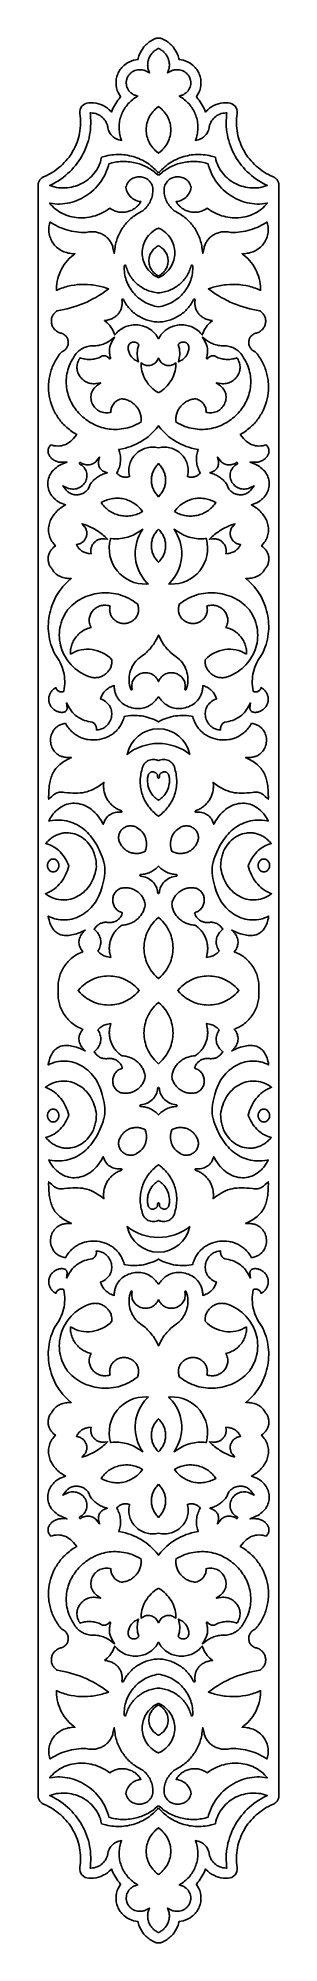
# Model space of a CAD drawing. Extents: x 1009 to 1098, y 41 to 748.
import ezdxf

# ---------------------------------------------------------------- set-up
doc = ezdxf.new("R2010")
doc.units = 0
doc.layers.add('LAYER_1', color=18, linetype='CONTINUOUS')

msp = doc.modelspace()

# ---------------------------------------------------------------- linework, layer by layer
at = {"layer": 'LAYER_1'}
for points in [[(1053.42, 40.53), (1053.23, 40.53), (1053.03, 40.55), (1052.84, 40.57), (1052.65, 40.61), (1052.46, 40.66), (1052.28, 40.71), (1052.09, 40.78), (1051.92, 40.86), (1051.53, 41.04), (1051.07, 41.28), (1050.64, 41.53), (1050.21, 41.81), (1049.81, 42.1), (1049.42, 42.41), (1049.04, 42.73), (1048.69, 43.07), (1048.35, 43.43), (1048, 43.83), (1047.44, 44.57), (1046.92, 45.39), (1046.49, 46.26), (1046.14, 47.16), (1045.88, 48.05), (1045.79, 48.47), (1045.01, 48.57), (1044.12, 48.76), (1043.25, 49.05), (1042.41, 49.43), (1041.61, 49.89), (1040.89, 50.41), (1040.5, 50.74), (1040.16, 51.07), (1039.83, 51.41), (1039.52, 51.78), (1039.23, 52.17), (1038.96, 52.57), (1038.71, 53), (1038.48, 53.44), (1038.28, 53.89), (1038.1, 54.35), (1037.96, 54.82), (1037.84, 55.29), (1037.75, 55.76), (1037.68, 56.24), (1037.64, 56.71), (1037.63, 57.18), (1037.65, 57.65), (1037.69, 58.17), (1037.84, 59.03), (1038.1, 59.92), (1038.44, 60.77), (1038.88, 61.58), (1039.29, 62.19), (1039.38, 62.31), (1039.23, 62.47), (1038.76, 63.03), (1038.32, 63.59), (1037.91, 64.18), (1037.52, 64.78), (1037.15, 65.39), (1036.82, 66.02), (1036.51, 66.66), (1036.23, 67.31), (1035.97, 67.98), (1035.8, 67.79), (1035.15, 67.15), (1034.44, 66.57), (1033.68, 66.05), (1032.88, 65.61), (1032.04, 65.23), (1031.16, 64.93), (1030.26, 64.7), (1029.32, 64.56), (1028.37, 64.5), (1027.56, 64.52, -0.445904), (1024.19, 68.49), (1024.32, 69.48), (1024.41, 70.39), (1024.45, 71.31), (1024.45, 72.21), (1024.42, 73.11), (1024.35, 74.01), (1024.23, 74.9), (1024.09, 75.78), (1023.9, 76.65), (1023.68, 77.51), (1023.43, 78.36), (1023.14, 79.2), (1022.81, 80.03), (1022.45, 80.84), (1022.06, 81.64), (1021.64, 82.43), (1021.18, 83.19), (1020.69, 83.94), (1020.17, 84.67), (1019.62, 85.38), (1019.04, 86.08), (1018.42, 86.74), (1017.78, 87.39), (1017.11, 88.01), (1016.42, 88.61), (1015.69, 89.19), (1014.94, 89.73), (1014.16, 90.25), (1013.35, 90.74), (1012.52, 91.2), (1011.66, 91.63), (1010.72, 92.06), (1010.48, 92.18), (1010.25, 92.31), (1010.04, 92.46), (1009.84, 92.62), (1009.65, 92.8), (1009.48, 92.99), (1009.33, 93.18), (1009.18, 93.39), (1009.06, 93.61), (1008.95, 93.83), (1008.86, 94.06), (1008.78, 94.3), (1008.72, 94.54), (1008.68, 94.78), (1008.66, 95.03), (1008.66, 95.27), (1008.66, 394.03), (1008.66, 692.78), (1008.66, 693.03), (1008.68, 693.27), (1008.72, 693.52), (1008.78, 693.76), (1008.86, 693.99), (1008.95, 694.22), (1009.06, 694.45), (1009.18, 694.66), (1009.33, 694.87), (1009.48, 695.07), (1009.65, 695.26), (1009.84, 695.43), (1010.04, 695.59), (1010.25, 695.74), (1010.48, 695.88), (1010.72, 696), (1011.66, 696.42), (1012.52, 696.85), (1013.35, 697.31), (1014.16, 697.8), (1014.94, 698.32), (1015.69, 698.87), (1016.42, 699.44), (1017.11, 700.04), (1017.78, 700.66), (1018.42, 701.31), (1019.04, 701.98), (1019.62, 702.67), (1020.17, 703.38), (1020.69, 704.11), (1021.18, 704.86), (1021.64, 705.63), (1022.06, 706.41), (1022.45, 707.21), (1022.81, 708.03), (1023.14, 708.85), (1023.43, 709.69), (1023.68, 710.54), (1023.9, 711.41), (1024.09, 712.28), (1024.23, 713.16), (1024.35, 714.05), (1024.42, 714.94), (1024.45, 715.84), (1024.45, 716.75), (1024.41, 717.66), (1024.32, 718.58), (1024.19, 719.57, -0.445904), (1027.56, 723.53), (1028.37, 723.56), (1029.32, 723.5), (1030.26, 723.35), (1031.16, 723.13), (1032.04, 722.82), (1032.88, 722.45), (1033.68, 722), (1034.44, 721.49), (1035.15, 720.91), (1035.8, 720.27), (1035.97, 720.07), (1036.23, 720.74), (1036.51, 721.39), (1036.82, 722.03), (1037.15, 722.66), (1037.52, 723.28), (1037.91, 723.88), (1038.32, 724.46), (1038.76, 725.03), (1039.23, 725.58), (1039.38, 725.74), (1039.29, 725.86), (1038.88, 726.47), (1038.44, 727.28), (1038.1, 728.13), (1037.84, 729.02), (1037.69, 729.89), (1037.65, 730.4), (1037.63, 730.87), (1037.64, 731.34), (1037.68, 731.82), (1037.75, 732.29), (1037.84, 732.77), (1037.96, 733.24), (1038.1, 733.7), (1038.28, 734.16), (1038.48, 734.62), (1038.71, 735.06), (1038.96, 735.48), (1039.23, 735.89), (1039.52, 736.27), (1039.83, 736.64), (1040.16, 736.99), (1040.5, 737.31), (1040.89, 737.65), (1041.61, 738.17), (1042.41, 738.63), (1043.25, 739), (1044.12, 739.29), (1045.01, 739.49), (1045.79, 739.58), (1045.88, 740), (1046.14, 740.9), (1046.49, 741.8), (1046.92, 742.66), (1047.44, 743.48), (1048, 744.23), (1048.35, 744.63), (1048.69, 744.98), (1049.04, 745.32), (1049.42, 745.65), (1049.81, 745.96), (1050.21, 746.25), (1050.64, 746.52), (1051.07, 746.78), (1051.53, 747.02), (1051.92, 747.2), (1052.09, 747.28), (1052.28, 747.34), (1052.46, 747.4), (1052.65, 747.45), (1052.84, 747.48), (1053.03, 747.51), (1053.23, 747.52), (1053.42, 747.53), (1053.62, 747.52), (1053.81, 747.51), (1054.01, 747.48), (1054.2, 747.45), (1054.38, 747.4), (1054.57, 747.34), (1054.75, 747.28), (1054.93, 747.2), (1055.32, 747.02), (1055.77, 746.78), (1056.21, 746.52), (1056.63, 746.25), (1057.04, 745.96), (1057.43, 745.65), (1057.8, 745.32), (1058.16, 744.98), (1058.5, 744.63), (1058.85, 744.23), (1059.41, 743.48), (1059.92, 742.66), (1060.36, 741.8), (1060.71, 740.9), (1060.97, 740), (1061.06, 739.58), (1061.83, 739.49), (1062.72, 739.29), (1063.59, 739), (1064.43, 738.63), (1065.23, 738.17), (1065.95, 737.65), (1066.34, 737.31), (1066.69, 736.99), (1067.01, 736.64), (1067.32, 736.27), (1067.61, 735.89), (1067.89, 735.48), (1068.14, 735.06), (1068.36, 734.62), (1068.57, 734.16), (1068.74, 733.7), (1068.89, 733.24), (1069.01, 732.77), (1069.1, 732.29), (1069.16, 731.82), (1069.2, 731.34), (1069.21, 730.87), (1069.2, 730.4), (1069.15, 729.89), (1069, 729.02), (1068.75, 728.13), (1068.4, 727.28), (1067.97, 726.47), (1067.55, 725.86), (1067.47, 725.74), (1067.62, 725.58), (1068.08, 725.03), (1068.52, 724.46), (1068.94, 723.88), (1069.33, 723.28), (1069.69, 722.66), (1070.03, 722.03), (1070.34, 721.39), (1070.62, 720.74), (1070.88, 720.07), (1071.04, 720.27), (1071.7, 720.91), (1072.41, 721.49), (1073.16, 722), (1073.97, 722.45), (1074.81, 722.82), (1075.68, 723.13), (1076.59, 723.35), (1077.52, 723.5), (1078.47, 723.56), (1079.28, 723.53, -0.445904), (1082.66, 719.57), (1082.52, 718.58), (1082.44, 717.66), (1082.4, 716.75), (1082.39, 715.84), (1082.43, 714.94), (1082.5, 714.05), (1082.61, 713.16), (1082.76, 712.28), (1082.94, 711.41), (1083.16, 710.54), (1083.42, 709.69), (1083.71, 708.85), (1084.03, 708.03), (1084.39, 707.21), (1084.78, 706.41), (1085.21, 705.63), (1085.66, 704.86), (1086.15, 704.11), (1086.68, 703.38), (1087.23, 702.67), (1087.81, 701.98), (1088.42, 701.31), (1089.06, 700.66), (1089.73, 700.04), (1090.43, 699.44), (1091.15, 698.87), (1091.91, 698.32), (1092.69, 697.8), (1093.49, 697.31), (1094.32, 696.85), (1095.18, 696.42), (1096.13, 696), (1096.37, 695.88), (1096.59, 695.74), (1096.8, 695.59), (1097, 695.43), (1097.19, 695.26), (1097.36, 695.07), (1097.52, 694.87), (1097.66, 694.66), (1097.79, 694.45), (1097.9, 694.22), (1097.99, 693.99), (1098.06, 693.76), (1098.12, 693.52), (1098.16, 693.27), (1098.18, 693.03), (1098.18, 692.78), (1098.18, 394.03), (1098.18, 95.27), (1098.18, 95.03), (1098.16, 94.78), (1098.12, 94.54), (1098.06, 94.3), (1097.99, 94.06), (1097.9, 93.83), (1097.79, 93.61), (1097.66, 93.39), (1097.52, 93.18), (1097.36, 92.99), (1097.19, 92.8), (1097, 92.62), (1096.8, 92.46), (1096.59, 92.31), (1096.37, 92.18), (1096.13, 92.06), (1095.18, 91.63), (1094.32, 91.2), (1093.49, 90.74), (1092.69, 90.25), (1091.91, 89.73), (1091.15, 89.19), (1090.43, 88.61), (1089.73, 88.01), (1089.06, 87.39), (1088.42, 86.74), (1087.81, 86.08), (1087.23, 85.38), (1086.68, 84.67), (1086.15, 83.94), (1085.66, 83.19), (1085.21, 82.43), (1084.78, 81.64), (1084.39, 80.84), (1084.03, 80.03), (1083.71, 79.2), (1083.42, 78.36), (1083.16, 77.51), (1082.94, 76.65), (1082.76, 75.78), (1082.61, 74.9), (1082.5, 74.01), (1082.43, 73.11), (1082.39, 72.21), (1082.4, 71.31), (1082.44, 70.39), (1082.52, 69.48), (1082.66, 68.49, -0.445904), (1079.28, 64.52), (1078.47, 64.5), (1077.52, 64.56), (1076.59, 64.7), (1075.68, 64.93), (1074.81, 65.23), (1073.97, 65.61), (1073.16, 66.05), (1072.41, 66.57), (1071.7, 67.15), (1071.04, 67.79), (1070.88, 67.98), (1070.62, 67.31), (1070.34, 66.66), (1070.03, 66.02), (1069.69, 65.39), (1069.33, 64.78), (1068.94, 64.18), (1068.52, 63.59), (1068.08, 63.03), (1067.62, 62.47), (1067.47, 62.31), (1067.55, 62.19), (1067.97, 61.58), (1068.4, 60.77), (1068.75, 59.92), (1069, 59.03), (1069.15, 58.17), (1069.2, 57.65), (1069.21, 57.18), (1069.2, 56.71), (1069.16, 56.24), (1069.1, 55.76), (1069.01, 55.29), (1068.89, 54.82), (1068.74, 54.35), (1068.57, 53.89), (1068.36, 53.44), (1068.14, 53), (1067.89, 52.57), (1067.61, 52.17), (1067.32, 51.78), (1067.01, 51.41), (1066.69, 51.07), (1066.34, 50.74), (1065.95, 50.41), (1065.23, 49.89), (1064.43, 49.43), (1063.59, 49.05), (1062.72, 48.76), (1061.83, 48.57), (1061.06, 48.47), (1060.97, 48.05), (1060.71, 47.16), (1060.36, 46.26), (1059.92, 45.39), (1059.41, 44.57), (1058.85, 43.83), (1058.5, 43.43), (1058.16, 43.07), (1057.8, 42.73), (1057.43, 42.41), (1057.04, 42.1), (1056.63, 41.81), (1056.21, 41.53), (1055.77, 41.28), (1055.32, 41.04), (1054.93, 40.86), (1054.75, 40.78), (1054.57, 40.71), (1054.38, 40.66), (1054.2, 40.61), (1054.01, 40.57), (1053.81, 40.55), (1053.62, 40.53)], [(1065.91, 659.58), (1066.02, 660.25), (1066.09, 660.92), (1066.14, 661.6), (1066.15, 662.29), (1066.13, 662.98, 0.864534), (1065.54, 663.05), (1065.4, 662.53), (1065.25, 662.02), (1065.07, 661.52), (1064.87, 661.04), (1064.66, 660.56), (1064.43, 660.1), (1064.18, 659.64), (1063.91, 659.2), (1063.62, 658.77), (1063.32, 658.35), (1063, 657.94), (1062.67, 657.54), (1062.32, 657.16), (1061.95, 656.79), (1061.57, 656.44), (1061.18, 656.1), (1060.78, 655.78), (1060.36, 655.47), (1059.93, 655.17), (1059.48, 654.9), (1059.03, 654.63), (1058.56, 654.39), (1058.09, 654.16), (1057.6, 653.95), (1057.1, 653.76), (1056.6, 653.59), (1056.08, 653.43), (1055.56, 653.29), (1055.03, 653.18), (1054.49, 653.08), (1053.95, 653.01), (1053.42, 652.95), (1052.9, 653.01), (1052.35, 653.08), (1051.81, 653.18), (1051.28, 653.29), (1050.76, 653.43), (1050.25, 653.59), (1049.74, 653.76), (1049.24, 653.95), (1048.76, 654.16), (1048.28, 654.39), (1047.82, 654.63), (1047.36, 654.9), (1046.92, 655.17), (1046.49, 655.47), (1046.07, 655.78), (1045.66, 656.1), (1045.27, 656.44), (1044.89, 656.79), (1044.53, 657.16), (1044.18, 657.54), (1043.84, 657.94), (1043.53, 658.35), (1043.22, 658.77), (1042.94, 659.2), (1042.67, 659.64), (1042.42, 660.1), (1042.19, 660.56), (1041.97, 661.04), (1041.78, 661.52), (1041.6, 662.02), (1041.44, 662.53), (1041.31, 663.05, 0.864534), (1040.72, 662.98), (1040.69, 662.29), (1040.71, 661.6), (1040.75, 660.92), (1040.83, 660.25), (1040.94, 659.58), (1041.08, 658.93), (1041.25, 658.28), (1041.45, 657.65), (1041.68, 657.02), (1041.93, 656.41), (1042.22, 655.82), (1042.53, 655.23), (1042.87, 654.67), (1043.23, 654.11), (1043.62, 653.58), (1044.03, 653.06), (1044.47, 652.56), (1044.93, 652.08), (1045.41, 651.62), (1045.91, 651.18), (1046.43, 650.76), (1046.98, 650.36), (1047.54, 649.99), (1048.12, 649.64), (1048.72, 649.32), (1049.34, 649.02), (1049.98, 648.75), (1050.63, 648.5), (1051.29, 648.28), (1051.97, 648.09), (1052.67, 647.93), (1053.42, 647.8), (1054.18, 647.93), (1054.87, 648.09), (1055.55, 648.28), (1056.22, 648.5), (1056.87, 648.75), (1057.5, 649.02), (1058.12, 649.32), (1058.72, 649.64), (1059.3, 649.99), (1059.87, 650.36), (1060.41, 650.76), (1060.93, 651.18), (1061.44, 651.62), (1061.92, 652.08), (1062.38, 652.56), (1062.81, 653.06), (1063.23, 653.58), (1063.61, 654.11), (1063.98, 654.67), (1064.32, 655.23), (1064.63, 655.82), (1064.91, 656.41), (1065.17, 657.02), (1065.4, 657.65), (1065.6, 658.28), (1065.77, 658.93)], [(1073.5, 642.75), (1072.48, 642.88), (1072.14, 642.95), (1071.8, 643.03), (1071.47, 643.12), (1071.14, 643.23), (1070.83, 643.36), (1070.52, 643.5), (1070.23, 643.66), (1069.94, 643.82), (1069.67, 644.01), (1069.4, 644.2), (1069.15, 644.41), (1068.91, 644.62), (1068.68, 644.85), (1068.46, 645.09), (1068.26, 645.34), (1068.06, 645.6), (1067.89, 645.87), (1067.72, 646.15), (1067.57, 646.43), (1067.44, 646.72), (1067.32, 647.02), (1067.21, 647.32), (1067.12, 647.63), (1067.05, 647.95), (1067, 648.27), (1066.96, 648.59), (1066.94, 648.92), (1066.93, 649.25), (1066.95, 649.59), (1066.98, 649.92), (1067.03, 650.27, 0.852563), (1066.47, 650.45), (1066.24, 650), (1065.99, 649.55), (1065.73, 649.12), (1065.45, 648.7), (1065.16, 648.28), (1064.86, 647.88), (1064.54, 647.49), (1064.21, 647.11), (1063.87, 646.75), (1063.52, 646.39), (1063.15, 646.05), (1062.78, 645.72), (1062.39, 645.41), (1061.99, 645.1), (1061.58, 644.81), (1061.16, 644.54), (1060.73, 644.27), (1060.29, 644.02), (1059.85, 643.79), (1059.39, 643.57), (1058.93, 643.36), (1058.46, 643.17), (1057.98, 642.99), (1057.5, 642.83), (1057, 642.69), (1056.51, 642.56), (1056, 642.45), (1055.49, 642.35), (1054.98, 642.27), (1054.46, 642.21), (1053.94, 642.16), (1053.42, 642.14), (1052.91, 642.16), (1052.38, 642.21), (1051.86, 642.27), (1051.35, 642.35), (1050.84, 642.45), (1050.34, 642.56), (1049.84, 642.69), (1049.35, 642.83), (1048.86, 642.99), (1048.39, 643.17), (1047.92, 643.36), (1047.45, 643.57), (1047, 643.79), (1046.55, 644.02), (1046.11, 644.27), (1045.68, 644.54), (1045.27, 644.81), (1044.86, 645.1), (1044.46, 645.41), (1044.07, 645.72), (1043.69, 646.05), (1043.33, 646.39), (1042.97, 646.75), (1042.63, 647.11), (1042.3, 647.49), (1041.98, 647.88), (1041.68, 648.28), (1041.39, 648.7), (1041.12, 649.12), (1040.85, 649.55), (1040.61, 650), (1040.37, 650.45, 0.852563), (1039.81, 650.27), (1039.86, 649.92), (1039.9, 649.59), (1039.91, 649.25), (1039.91, 648.92), (1039.89, 648.59), (1039.85, 648.27), (1039.79, 647.95), (1039.72, 647.63), (1039.63, 647.32), (1039.53, 647.02), (1039.41, 646.72), (1039.27, 646.43), (1039.12, 646.15), (1038.96, 645.87), (1038.78, 645.6), (1038.59, 645.34), (1038.38, 645.09), (1038.17, 644.85), (1037.94, 644.62), (1037.7, 644.41), (1037.44, 644.2), (1037.18, 644.01), (1036.9, 643.82), (1036.62, 643.66), (1036.32, 643.5), (1036.02, 643.36), (1035.7, 643.23), (1035.38, 643.12), (1035.05, 643.03), (1034.71, 642.95), (1034.36, 642.88), (1033.34, 642.75), (1034.38, 641.84), (1034.87, 641.35), (1035.33, 640.82), (1035.74, 640.27), (1036.12, 639.69), (1036.46, 639.08), (1036.75, 638.46), (1037.18, 637.35), (1037.92, 638.18), (1038.35, 638.6), (1038.8, 638.99), (1039.27, 639.34), (1039.75, 639.67), (1040.25, 639.96), (1040.76, 640.21), (1041.29, 640.44), (1041.82, 640.63), (1042.37, 640.79), (1042.92, 640.91), (1043.47, 641.01), (1044.03, 641.07), (1044.59, 641.1), (1045.16, 641.1), (1045.72, 641.06), (1046.27, 641), (1046.83, 640.9), (1047.37, 640.77), (1047.91, 640.61), (1048.44, 640.42), (1048.96, 640.2), (1049.47, 639.95), (1049.96, 639.67), (1050.43, 639.36), (1050.89, 639.02), (1051.32, 638.64), (1051.74, 638.24), (1052.13, 637.81), (1052.5, 637.35), (1052.85, 636.86), (1053.42, 635.91), (1054, 636.86), (1054.34, 637.35), (1054.71, 637.81), (1055.11, 638.24), (1055.52, 638.64), (1055.96, 639.02), (1056.41, 639.36), (1056.89, 639.67), (1057.38, 639.95), (1057.88, 640.2), (1058.4, 640.42), (1058.93, 640.61), (1059.47, 640.77), (1060.02, 640.9), (1060.57, 641), (1061.13, 641.06), (1061.69, 641.1), (1062.25, 641.1), (1062.81, 641.07), (1063.37, 641.01), (1063.93, 640.91), (1064.48, 640.79), (1065.02, 640.63), (1065.56, 640.44), (1066.08, 640.21), (1066.59, 639.96), (1067.09, 639.67), (1067.58, 639.34), (1068.04, 638.99), (1068.49, 638.6), (1068.92, 638.18), (1069.66, 637.35), (1070.09, 638.46), (1070.39, 639.08), (1070.72, 639.69), (1071.1, 640.27), (1071.52, 640.82), (1071.97, 641.35), (1072.47, 641.84)], [(1026.25, 632.83), (1025.8, 632.66), (1025.37, 632.46), (1024.95, 632.23), (1024.55, 631.98), (1024.16, 631.71), (1023.79, 631.41), (1023.44, 631.1), (1023.11, 630.76), (1022.8, 630.4), (1022.51, 630.02), (1022.25, 629.62), (1021.78, 628.9), (1021.34, 628.16), (1020.95, 627.43), (1020.6, 626.69), (1020.28, 625.94), (1020.01, 625.2), (1019.77, 624.45), (1019.57, 623.71), (1019.41, 622.97), (1019.28, 622.22), (1019.19, 621.49), (1019.14, 620.75), (1019.12, 620.02), (1019.13, 619.29), (1019.18, 618.57), (1019.26, 617.85), (1019.37, 617.14), (1019.51, 616.44), (1019.68, 615.75), (1019.87, 615.07), (1020.1, 614.39), (1020.36, 613.73), (1020.64, 613.08), (1020.95, 612.44), (1021.28, 611.81), (1021.64, 611.2), (1022.03, 610.6), (1022.43, 610.02), (1022.86, 609.45), (1023.31, 608.9), (1023.79, 608.36), (1024.28, 607.84), (1024.79, 607.34), (1025.33, 606.86), (1025.88, 606.4), (1026.45, 605.96), (1027.03, 605.54), (1027.64, 605.15), (1028.25, 604.77), (1028.89, 604.42), (1029.54, 604.09), (1030.2, 603.79), (1030.87, 603.52), (1031.56, 603.27), (1032.26, 603.04), (1032.96, 602.85), (1033.68, 602.68), (1034.41, 602.54), (1035.15, 602.43), (1035.89, 602.36), (1036.64, 602.31), (1037.4, 602.3), (1038.17, 602.31), (1038.93, 602.37), (1039.71, 602.45), (1040.48, 602.57), (1041.26, 602.73), (1042.05, 602.92), (1042.83, 603.15), (1043.61, 603.42), (1044.39, 603.72), (1045.18, 604.07), (1045.96, 604.45), (1046.87, 604.95), (1046.93, 605.5), (1046.95, 605.9), (1046.95, 606.3), (1046.93, 606.7), (1046.88, 607.09), (1046.82, 607.47), (1046.74, 607.85), (1046.63, 608.22), (1046.51, 608.58), (1046.37, 608.94), (1046.21, 609.29), (1046.04, 609.63), (1045.85, 609.96), (1045.64, 610.27), (1045.41, 610.58), (1045.17, 610.88), (1044.92, 611.17), (1044.65, 611.44), (1044.36, 611.7), (1044.07, 611.94), (1043.76, 612.17), (1043.43, 612.39), (1043.1, 612.59), (1042.75, 612.78), (1042.4, 612.95), (1042.03, 613.1), (1041.65, 613.23), (1041.26, 613.35), (1040.87, 613.45), (1040.47, 613.52), (1040.05, 613.58), (1039.59, 613.62), (1039.1, 613.48), (1038.68, 613.32), (1038.27, 613.12), (1037.89, 612.89), (1037.54, 612.63), (1037.21, 612.35), (1036.91, 612.03), (1036.64, 611.7), (1036.4, 611.34), (1036.19, 610.96), (1036.02, 610.57), (1035.88, 610.16), (1035.78, 609.73), (1035.72, 609.3), (1035.7, 608.85), (1035.71, 608.67), (1035.34, 608.57), (1034.75, 608.48), (1034.18, 608.44), (1033.63, 608.45), (1033.1, 608.52), (1032.59, 608.63), (1032.1, 608.78), (1031.64, 608.98), (1031.2, 609.21), (1030.78, 609.48), (1030.39, 609.78), (1030.03, 610.12), (1029.7, 610.48), (1029.41, 610.86), (1029.14, 611.27), (1028.91, 611.69), (1028.71, 612.14), (1028.55, 612.59), (1028.43, 613.06), (1028.35, 613.53), (1028.31, 614.01), (1028.31, 614.48), (1028.35, 614.96), (1028.44, 615.44), (1028.58, 615.91), (1028.76, 616.37), (1028.99, 616.81), (1029.27, 617.25), (1029.61, 617.67), (1029.99, 618.07), (1030.44, 618.45), (1031.98, 619.54), (1030.19, 619.27), (1029.66, 619.23), (1029.15, 619.23), (1028.65, 619.27), (1028.17, 619.35), (1027.7, 619.46), (1027.25, 619.61), (1026.82, 619.78), (1026.4, 619.99), (1026.01, 620.22), (1025.63, 620.48), (1025.28, 620.77), (1024.95, 621.08), (1024.64, 621.41), (1024.36, 621.76), (1024.1, 622.12), (1023.87, 622.51), (1023.67, 622.91), (1023.5, 623.32), (1023.36, 623.74), (1023.25, 624.17), (1023.17, 624.61), (1023.13, 625.05), (1023.12, 625.5), (1023.15, 625.95), (1023.21, 626.4), (1023.32, 626.85), (1023.46, 627.3), (1023.64, 627.75), (1023.86, 628.19), (1024.13, 628.62), (1024.31, 628.88), (1024.55, 628.79), (1025.02, 628.64), (1025.49, 628.52), (1025.96, 628.42), (1026.44, 628.34), (1026.92, 628.29), (1027.4, 628.26), (1027.89, 628.25), (1028.37, 628.27), (1028.85, 628.31), (1029.33, 628.38), (1029.81, 628.47), (1030.28, 628.58), (1030.75, 628.72), (1031.21, 628.87), (1031.69, 629.07), (1031.93, 629.25), (1032.15, 629.37), (1032.37, 629.47), (1032.6, 629.54), (1032.83, 629.59), (1033.07, 629.61), (1033.3, 629.61), (1033.54, 629.59), (1033.77, 629.54), (1034, 629.48), (1034.21, 629.38), (1034.42, 629.27), (1034.62, 629.14), (1034.8, 628.98), (1034.96, 628.8), (1035.12, 628.59, 0.859989), (1035.64, 628.87), (1035.5, 629.27), (1035.39, 629.67), (1035.3, 630.07), (1035.23, 630.48), (1035.19, 630.88), (1035.18, 631.29), (1035.18, 631.7), (1035.21, 632.1), (1035.27, 632.5), (1035.35, 632.9), (1035.45, 633.3), (1035.58, 633.69), (1035.73, 634.07), (1035.9, 634.44), (1036.1, 634.81), (1037.13, 636.48), (1035.5, 635.29), (1035.1, 635.02), (1034.68, 634.77), (1034.26, 634.54), (1033.83, 634.33), (1033.38, 634.13), (1032.94, 633.96), (1032.48, 633.81), (1032.01, 633.67), (1031.55, 633.56), (1031.07, 633.46), (1030.59, 633.39), (1030.11, 633.33), (1029.62, 633.3), (1029.13, 633.29), (1028.62, 633.3), (1028.13, 633.26), (1027.64, 633.2), (1027.17, 633.1), (1026.7, 632.98)], [(1080.4, 605.96), (1080.97, 606.4), (1081.52, 606.86), (1082.05, 607.34), (1082.56, 607.84), (1083.06, 608.36), (1083.53, 608.9), (1083.98, 609.45), (1084.41, 610.02), (1084.82, 610.6), (1085.2, 611.2), (1085.56, 611.81), (1085.9, 612.44), (1086.2, 613.08), (1086.49, 613.73), (1086.74, 614.39), (1086.97, 615.07), (1087.17, 615.75), (1087.34, 616.44), (1087.48, 617.14), (1087.59, 617.85), (1087.67, 618.57), (1087.71, 619.29), (1087.73, 620.02), (1087.7, 620.75), (1087.65, 621.49), (1087.56, 622.22), (1087.43, 622.97), (1087.27, 623.71), (1087.07, 624.45), (1086.84, 625.2), (1086.56, 625.94), (1086.25, 626.69), (1085.89, 627.43), (1085.5, 628.16), (1085.07, 628.9), (1084.59, 629.62), (1084.33, 630.02), (1084.04, 630.4), (1083.73, 630.76), (1083.4, 631.1), (1083.05, 631.41), (1082.68, 631.71), (1082.29, 631.98), (1081.89, 632.23), (1081.47, 632.46), (1081.04, 632.66), (1080.6, 632.83), (1080.14, 632.98), (1079.68, 633.1), (1079.2, 633.2), (1078.72, 633.26), (1078.23, 633.3), (1077.71, 633.29), (1077.22, 633.3), (1076.74, 633.33), (1076.25, 633.39), (1075.77, 633.46), (1075.3, 633.56), (1074.83, 633.67), (1074.37, 633.81), (1073.91, 633.96), (1073.46, 634.13), (1073.02, 634.33), (1072.59, 634.54), (1072.16, 634.77), (1071.75, 635.02), (1071.35, 635.29), (1069.72, 636.48), (1070.74, 634.81), (1070.94, 634.44), (1071.11, 634.07), (1071.27, 633.69), (1071.39, 633.3), (1071.49, 632.9), (1071.57, 632.5), (1071.63, 632.1), (1071.66, 631.7), (1071.67, 631.29), (1071.65, 630.88), (1071.61, 630.48), (1071.55, 630.07), (1071.46, 629.67), (1071.34, 629.27), (1071.2, 628.87, 0.859989), (1071.72, 628.59), (1071.88, 628.8), (1072.05, 628.98), (1072.23, 629.14), (1072.42, 629.27), (1072.63, 629.38), (1072.85, 629.48), (1073.07, 629.54), (1073.3, 629.59), (1073.54, 629.61), (1073.78, 629.61), (1074.01, 629.59), (1074.25, 629.54), (1074.48, 629.47), (1074.7, 629.37), (1074.91, 629.25), (1075.16, 629.07), (1075.64, 628.87), (1076.1, 628.72), (1076.57, 628.58), (1077.04, 628.47), (1077.51, 628.38), (1077.99, 628.31), (1078.48, 628.27), (1078.96, 628.25), (1079.44, 628.26), (1079.92, 628.29), (1080.4, 628.34), (1080.88, 628.42), (1081.36, 628.52), (1081.83, 628.64), (1082.29, 628.79), (1082.53, 628.88), (1082.72, 628.62), (1082.98, 628.19), (1083.21, 627.75), (1083.39, 627.3), (1083.53, 626.85), (1083.63, 626.4), (1083.7, 625.95), (1083.72, 625.5), (1083.72, 625.05), (1083.67, 624.61), (1083.6, 624.17), (1083.49, 623.74), (1083.35, 623.32), (1083.17, 622.91), (1082.97, 622.51), (1082.74, 622.12), (1082.49, 621.76), (1082.21, 621.41), (1081.9, 621.08), (1081.57, 620.77), (1081.21, 620.48), (1080.84, 620.22), (1080.44, 619.99), (1080.03, 619.78), (1079.59, 619.61), (1079.14, 619.46), (1078.67, 619.35), (1078.19, 619.27), (1077.69, 619.23), (1077.18, 619.23), (1076.66, 619.27), (1074.86, 619.54), (1076.41, 618.45), (1076.85, 618.07), (1077.24, 617.67), (1077.57, 617.25), (1077.86, 616.81), (1078.09, 616.37), (1078.27, 615.91), (1078.4, 615.44), (1078.49, 614.96), (1078.54, 614.48), (1078.54, 614.01), (1078.5, 613.53), (1078.42, 613.06), (1078.29, 612.59), (1078.13, 612.14), (1077.94, 611.69), (1077.71, 611.27), (1077.44, 610.86), (1077.14, 610.48), (1076.81, 610.12), (1076.45, 609.78), (1076.06, 609.48), (1075.65, 609.21), (1075.21, 608.98), (1074.74, 608.78), (1074.26, 608.63), (1073.75, 608.52), (1073.22, 608.45), (1072.67, 608.44), (1072.1, 608.48), (1071.51, 608.57), (1071.13, 608.67), (1071.14, 608.85), (1071.12, 609.3), (1071.06, 609.73), (1070.96, 610.16), (1070.83, 610.57), (1070.65, 610.96), (1070.45, 611.34), (1070.21, 611.7), (1069.94, 612.03), (1069.64, 612.35), (1069.31, 612.63), (1068.95, 612.89), (1068.57, 613.12), (1068.17, 613.32), (1067.74, 613.48), (1067.26, 613.62), (1066.79, 613.58), (1066.38, 613.52), (1065.98, 613.45), (1065.58, 613.35), (1065.19, 613.23), (1064.82, 613.1), (1064.45, 612.95), (1064.09, 612.78), (1063.75, 612.59), (1063.41, 612.39), (1063.09, 612.17), (1062.78, 611.94), (1062.48, 611.7), (1062.2, 611.44), (1061.93, 611.17), (1061.67, 610.88), (1061.43, 610.58), (1061.21, 610.27), (1061, 609.96), (1060.81, 609.63), (1060.63, 609.29), (1060.47, 608.94), (1060.33, 608.58), (1060.21, 608.22), (1060.11, 607.85), (1060.02, 607.47), (1059.96, 607.09), (1059.92, 606.7), (1059.9, 606.3), (1059.9, 605.9), (1059.92, 605.5), (1059.98, 604.95), (1060.89, 604.45), (1061.67, 604.07), (1062.45, 603.72), (1063.23, 603.42), (1064.02, 603.15), (1064.8, 602.92), (1065.58, 602.73), (1066.36, 602.57), (1067.14, 602.45), (1067.91, 602.37), (1068.68, 602.31), (1069.44, 602.3), (1070.2, 602.31), (1070.95, 602.36), (1071.7, 602.43), (1072.43, 602.54), (1073.16, 602.68), (1073.88, 602.85), (1074.59, 603.04), (1075.29, 603.27), (1075.97, 603.52), (1076.65, 603.79), (1077.31, 604.09), (1077.96, 604.42), (1078.59, 604.77), (1079.21, 605.15), (1079.81, 605.54)], [(1024.52, 589.95, 0.99322), (1024.2, 589.44), (1024.62, 589.17), (1024.68, 589.14), (1025.08, 588.84), (1025.45, 588.49), (1025.77, 588.11), (1026.06, 587.71), (1026.3, 587.29), (1026.49, 586.85), (1026.64, 586.39), (1026.75, 585.92), (1026.81, 585.44), (1026.82, 584.96), (1026.78, 584.48), (1026.69, 584), (1026.55, 583.52), (1026.36, 583.05), (1026.11, 582.6), (1025.82, 582.17), (1025.49, 581.78), (1025.13, 581.43), (1024.73, 581.11), (1024.31, 580.84), (1023.87, 580.61), (1023.41, 580.43), (1022.93, 580.28), (1022.44, 580.19), (1021.94, 580.13), (1021.44, 580.13), (1020.93, 580.17), (1020.43, 580.26), (1019.94, 580.4), (1019.45, 580.59), (1017.92, 581.37), (1018.81, 580.06), (1019.07, 579.74), (1019.35, 579.45), (1019.64, 579.19), (1019.95, 578.95), (1020.27, 578.74), (1020.6, 578.56), (1020.94, 578.4), (1021.3, 578.27), (1021.65, 578.17), (1022.02, 578.09), (1022.38, 578.04), (1022.75, 578.01), (1023.12, 578.01), (1023.49, 578.03), (1023.85, 578.08), (1024.21, 578.15), (1024.57, 578.25), (1024.91, 578.37), (1025.25, 578.51), (1025.58, 578.67), (1025.9, 578.86), (1026.2, 579.08), (1026.49, 579.31), (1026.76, 579.57), (1027.01, 579.85), (1027.24, 580.15), (1027.45, 580.47), (1027.64, 580.81), (1027.8, 581.18), (1027.93, 581.56), (1028.02, 581.9), (1028.25, 582.21), (1028.52, 582.55), (1028.81, 582.88), (1029.1, 583.2), (1029.42, 583.51), (1029.74, 583.8), (1030.08, 584.08), (1030.42, 584.34), (1030.78, 584.6), (1031.15, 584.83), (1031.53, 585.06), (1031.92, 585.27), (1032.32, 585.46), (1032.72, 585.64), (1033.14, 585.8), (1034.35, 586.22), (1033.23, 586.64), (1032.92, 586.79), (1032.63, 586.97), (1032.37, 587.17), (1032.12, 587.39), (1031.9, 587.63), (1031.71, 587.89), (1031.54, 588.17), (1031.4, 588.45), (1031.28, 588.75), (1031.19, 589.06), (1031.14, 589.38), (1031.11, 589.7), (1031.12, 590.03), (1031.16, 590.36), (1031.53, 591.99), (1030.42, 590.59), (1030.12, 590.28), (1029.79, 590), (1029.43, 589.76), (1029.06, 589.56), (1028.67, 589.39), (1028.26, 589.26), (1027.84, 589.17), (1027.42, 589.13), (1026.99, 589.12), (1026.57, 589.15), (1026.14, 589.22), (1025.72, 589.34), (1025.32, 589.49), (1024.99, 589.66)], [(1085.55, 578.27), (1085.9, 578.4), (1086.24, 578.56), (1086.58, 578.74), (1086.9, 578.95), (1087.21, 579.19), (1087.5, 579.45), (1087.77, 579.74), (1088.03, 580.06), (1088.92, 581.37), (1087.39, 580.59), (1086.91, 580.4), (1086.41, 580.26), (1085.91, 580.17), (1085.41, 580.13), (1084.9, 580.13), (1084.4, 580.19), (1083.91, 580.28), (1083.44, 580.43), (1082.97, 580.61), (1082.53, 580.84), (1082.11, 581.11), (1081.72, 581.43), (1081.36, 581.78), (1081.03, 582.17), (1080.73, 582.6), (1080.49, 583.05), (1080.3, 583.52), (1080.16, 584), (1080.07, 584.48), (1080.03, 584.96), (1080.04, 585.44), (1080.1, 585.92), (1080.2, 586.39), (1080.35, 586.85), (1080.55, 587.29), (1080.79, 587.71), (1081.07, 588.11), (1081.4, 588.49), (1081.77, 588.84), (1082.17, 589.14), (1082.22, 589.17), (1082.64, 589.44, 0.99322), (1082.32, 589.95), (1081.86, 589.66), (1081.53, 589.49), (1081.12, 589.34), (1080.7, 589.22), (1080.28, 589.15), (1079.85, 589.12), (1079.42, 589.13), (1079, 589.17), (1078.58, 589.26), (1078.18, 589.39), (1077.79, 589.56), (1077.41, 589.76), (1077.06, 590), (1076.73, 590.28), (1076.42, 590.59), (1075.32, 591.99), (1075.69, 590.36), (1075.73, 590.03), (1075.73, 589.7), (1075.71, 589.38), (1075.65, 589.06), (1075.56, 588.75), (1075.45, 588.45), (1075.31, 588.17), (1075.14, 587.89), (1074.94, 587.63), (1074.72, 587.39), (1074.48, 587.17), (1074.21, 586.97), (1073.92, 586.79), (1073.62, 586.64), (1072.5, 586.22), (1073.71, 585.8), (1074.12, 585.64), (1074.53, 585.46), (1074.93, 585.27), (1075.32, 585.06), (1075.69, 584.83), (1076.06, 584.6), (1076.42, 584.34), (1076.77, 584.08), (1077.1, 583.8), (1077.43, 583.51), (1077.74, 583.2), (1078.04, 582.88), (1078.33, 582.55), (1078.6, 582.21), (1078.83, 581.9), (1078.91, 581.56), (1079.05, 581.18), (1079.21, 580.81), (1079.39, 580.47), (1079.6, 580.15), (1079.83, 579.85), (1080.09, 579.57), (1080.36, 579.31), (1080.64, 579.08), (1080.95, 578.86), (1081.26, 578.67), (1081.59, 578.51), (1081.93, 578.37), (1082.28, 578.25), (1082.63, 578.15), (1082.99, 578.08), (1083.36, 578.03), (1083.73, 578.01), (1084.09, 578.01), (1084.46, 578.04), (1084.83, 578.09), (1085.19, 578.17)], [(1035.57, 561.57, 0.509066), (1048.93, 544.9), (1049.59, 544.93), (1049.13, 545.4, -0.33706), (1046.9, 564.11), (1047.57, 565.24), (1046.48, 564.51), (1045.87, 564.1), (1045.26, 563.73), (1044.64, 563.39), (1044, 563.08), (1043.36, 562.8), (1042.7, 562.56), (1042.04, 562.34), (1041.37, 562.16), (1040.7, 562), (1040.02, 561.88), (1039.33, 561.79), (1038.64, 561.73), (1037.96, 561.7), (1037.27, 561.7), (1036.58, 561.73), (1035.89, 561.79), (1035.64, 561.81)], [(1057.67, 545.4), (1057.21, 544.93), (1057.88, 544.9, 0.509066), (1071.23, 561.57), (1071.17, 561.81), (1070.92, 561.79), (1070.22, 561.73), (1069.53, 561.7), (1068.84, 561.7), (1068.16, 561.73), (1067.47, 561.79), (1066.79, 561.88), (1066.1, 562), (1065.43, 562.16), (1064.76, 562.34), (1064.1, 562.56), (1063.44, 562.8), (1062.8, 563.08), (1062.16, 563.39), (1061.54, 563.73), (1060.93, 564.1), (1060.33, 564.51), (1059.23, 565.24), (1059.9, 564.11, -0.33706)], [(1020.71, 518.9, -0.354514), (1036.05, 516.81), (1036.08, 516.28), (1036.07, 515.87), (1036.04, 515.46), (1035.98, 515.07), (1035.89, 514.69), (1035.78, 514.31), (1035.65, 513.95), (1035.49, 513.6), (1035.31, 513.26), (1035.11, 512.94), (1034.89, 512.63), (1034.65, 512.33), (1034.39, 512.05), (1034.12, 511.79), (1033.83, 511.54), (1033.53, 511.31), (1033.21, 511.1), (1032.88, 510.91), (1032.54, 510.73), (1032.19, 510.58), (1031.82, 510.45), (1031.45, 510.34), (1031.07, 510.25), (1030.69, 510.19), (1030.29, 510.15), (1029.9, 510.13), (1029.5, 510.14), (1029.09, 510.18), (1028.69, 510.24), (1028.28, 510.33), (1027.87, 510.44), (1027.47, 510.59), (1026.51, 510.98), (1025.59, 511.41), (1024.7, 511.9), (1023.86, 512.43), (1023.06, 513), (1022.31, 513.6), (1021.59, 514.25), (1020.92, 514.93), (1020.3, 515.64), (1019.72, 516.38), (1019.19, 517.15), (1018.7, 517.94), (1018.27, 518.76), (1017.88, 519.6), (1017.54, 520.46), (1017.25, 521.33), (1017.01, 522.22), (1016.82, 523.12), (1016.68, 524.03), (1016.6, 524.94), (1016.57, 525.86), (1016.59, 526.79), (1016.67, 527.71), (1016.8, 528.64), (1016.99, 529.56), (1017.23, 530.47), (1017.53, 531.37), (1017.89, 532.27), (1018.31, 533.15), (1018.79, 534.01), (1019.32, 534.86), (1019.62, 535.28), (1019.93, 535.7), (1020.58, 536.36), (1021.24, 536.98), (1021.92, 537.55), (1022.63, 538.09), (1023.36, 538.6), (1024.11, 539.06), (1024.88, 539.49), (1025.66, 539.87), (1026.46, 540.22), (1027.27, 540.54), (1028.1, 540.81), (1028.93, 541.05), (1029.78, 541.24), (1030.63, 541.4), (1031.49, 541.52), (1032.35, 541.6), (1033.21, 541.65), (1034.08, 541.65), (1034.95, 541.61), (1035.81, 541.54), (1036.68, 541.43), (1037.53, 541.27), (1038.38, 541.08), (1039.23, 540.85), (1040.06, 540.57), (1040.89, 540.26), (1041.7, 539.91), (1042.5, 539.52), (1043.28, 539.08), (1044.05, 538.61), (1044.79, 538.1), (1045.58, 537.5), (1045.73, 537.12), (1045.83, 536.8), (1045.91, 536.49), (1045.97, 536.17), (1046.01, 535.86), (1046.03, 535.54), (1046.02, 535.23), (1046, 534.92), (1045.96, 534.62), (1045.9, 534.32), (1045.82, 534.02), (1045.73, 533.74), (1045.61, 533.45), (1045.49, 533.18), (1045.34, 532.91), (1045.18, 532.65), (1045.01, 532.4), (1044.82, 532.16), (1044.61, 531.93), (1044.4, 531.72), (1044.17, 531.51), (1043.92, 531.32), (1043.67, 531.14), (1043.4, 530.97), (1043.12, 530.82), (1042.83, 530.69), (1042.53, 530.57), (1042.22, 530.47), (1041.9, 530.39), (1041.58, 530.32), (1041.24, 530.28), (1040.9, 530.25), (1040.55, 530.25), (1040.21, 530.26), (1039.88, 530.3), (1039.55, 530.35), (1039.24, 530.43), (1038.93, 530.52), (1038.63, 530.63), (1038.33, 530.75), (1038.05, 530.89), (1037.78, 531.05), (1037.52, 531.22), (1037.27, 531.4), (1037.03, 531.6), (1036.81, 531.81), (1036.6, 532.03), (1036.4, 532.26), (1036.22, 532.51), (1036.05, 532.76), (1035.89, 533.02), (1035.76, 533.29), (1035.63, 533.57), (1035.53, 533.86), (1035.44, 534.15), (1035.37, 534.45), (1035.32, 534.76), (1035.29, 535.07), (1035.27, 535.38), (1035.28, 535.7), (1035.31, 536.02), (1035.36, 536.34), (1035.43, 536.66), (1035.44, 536.7), (1035.24, 536.77), (1034.78, 536.89), (1034.33, 536.98), (1033.88, 537.03), (1033.44, 537.04), (1033, 537.02), (1032.58, 536.97), (1032.16, 536.89), (1031.75, 536.78), (1031.36, 536.64), (1030.97, 536.48), (1030.6, 536.29), (1030.25, 536.07), (1029.92, 535.83), (1029.6, 535.58), (1029.3, 535.3), (1029.02, 535), (1028.77, 534.68), (1028.54, 534.35), (1028.33, 534), (1028.15, 533.64), (1027.99, 533.26), (1027.87, 532.88), (1027.77, 532.48), (1027.71, 532.08), (1027.67, 531.67), (1027.67, 531.25), (1027.71, 530.83), (1027.78, 530.4), (1027.88, 529.97), (1028.03, 529.54), (1028.35, 528.79), (1027.53, 528.54), (1027.05, 528.36), (1026.58, 528.17), (1026.13, 527.96), (1025.69, 527.72), (1025.27, 527.47), (1024.87, 527.2), (1024.48, 526.91), (1024.11, 526.61), (1023.75, 526.29), (1023.41, 525.95), (1023.09, 525.6), (1022.79, 525.24), (1022.5, 524.86), (1022.24, 524.48), (1021.99, 524.08), (1021.77, 523.67), (1021.56, 523.25), (1021.38, 522.82), (1021.21, 522.38), (1021.07, 521.93), (1020.95, 521.48), (1020.85, 521.02), (1020.78, 520.56), (1020.73, 520.09), (1020.7, 519.61), (1020.7, 519.14)], [(1086.14, 518.9, 0.354514), (1070.8, 516.81), (1070.77, 516.28), (1070.77, 515.87), (1070.81, 515.46), (1070.87, 515.07), (1070.95, 514.69), (1071.06, 514.31), (1071.2, 513.95), (1071.36, 513.6), (1071.54, 513.26), (1071.74, 512.94), (1071.96, 512.63), (1072.19, 512.33), (1072.45, 512.05), (1072.72, 511.79), (1073.01, 511.54), (1073.32, 511.31), (1073.63, 511.1), (1073.96, 510.91), (1074.31, 510.73), (1074.66, 510.58), (1075.02, 510.45), (1075.39, 510.34), (1075.77, 510.25), (1076.16, 510.19), (1076.55, 510.15), (1076.95, 510.13), (1077.35, 510.14), (1077.75, 510.18), (1078.16, 510.24), (1078.57, 510.33), (1078.97, 510.44), (1079.38, 510.59), (1080.34, 510.98), (1081.26, 511.41), (1082.14, 511.9), (1082.98, 512.43), (1083.78, 513), (1084.54, 513.6), (1085.25, 514.25), (1085.92, 514.93), (1086.55, 515.64), (1087.12, 516.38), (1087.66, 517.15), (1088.14, 517.94), (1088.58, 518.76), (1088.97, 519.6), (1089.31, 520.46), (1089.6, 521.33), (1089.84, 522.22), (1090.03, 523.12), (1090.16, 524.03), (1090.25, 524.94), (1090.28, 525.86), (1090.26, 526.79), (1090.18, 527.71), (1090.05, 528.64), (1089.86, 529.56), (1089.61, 530.47), (1089.31, 531.37), (1088.95, 532.27), (1088.53, 533.15), (1088.06, 534.01), (1087.52, 534.86), (1087.23, 535.28), (1086.91, 535.7), (1086.27, 536.36), (1085.61, 536.98), (1084.92, 537.55), (1084.21, 538.09), (1083.49, 538.6), (1082.74, 539.06), (1081.97, 539.49), (1081.19, 539.87), (1080.39, 540.22), (1079.57, 540.54), (1078.75, 540.81), (1077.91, 541.05), (1077.07, 541.24), (1076.22, 541.4), (1075.36, 541.52), (1074.5, 541.6), (1073.63, 541.65), (1072.76, 541.65), (1071.9, 541.61), (1071.03, 541.54), (1070.17, 541.43), (1069.31, 541.27), (1068.46, 541.08), (1067.62, 540.85), (1066.78, 540.57), (1065.96, 540.26), (1065.15, 539.91), (1064.35, 539.52), (1063.56, 539.08), (1062.8, 538.61), (1062.05, 538.1), (1061.26, 537.5), (1061.11, 537.12), (1061.01, 536.8), (1060.93, 536.49), (1060.87, 536.17), (1060.84, 535.86), (1060.82, 535.54), (1060.82, 535.23), (1060.84, 534.92), (1060.89, 534.62), (1060.95, 534.32), (1061.02, 534.02), (1061.12, 533.74), (1061.23, 533.45), (1061.36, 533.18), (1061.5, 532.91), (1061.66, 532.65), (1061.84, 532.4), (1062.03, 532.16), (1062.23, 531.93), (1062.45, 531.72), (1062.68, 531.51), (1062.92, 531.32), (1063.18, 531.14), (1063.45, 530.97), (1063.72, 530.82), (1064.01, 530.69), (1064.31, 530.57), (1064.62, 530.47), (1064.94, 530.39), (1065.27, 530.32), (1065.61, 530.28), (1065.95, 530.25), (1066.29, 530.25), (1066.63, 530.26), (1066.97, 530.3), (1067.29, 530.35), (1067.61, 530.43), (1067.92, 530.52), (1068.22, 530.63), (1068.51, 530.75), (1068.79, 530.89), (1069.06, 531.05), (1069.32, 531.22), (1069.57, 531.4), (1069.81, 531.6), (1070.03, 531.81), (1070.25, 532.03), (1070.44, 532.26), (1070.63, 532.51), (1070.8, 532.76), (1070.95, 533.02), (1071.09, 533.29), (1071.21, 533.57), (1071.32, 533.86), (1071.4, 534.15), (1071.47, 534.45), (1071.53, 534.76), (1071.56, 535.07), (1071.57, 535.38), (1071.56, 535.7), (1071.54, 536.02), (1071.49, 536.34), (1071.42, 536.66), (1071.4, 536.7), (1071.61, 536.77), (1072.06, 536.89), (1072.52, 536.98), (1072.96, 537.03), (1073.41, 537.04), (1073.84, 537.02), (1074.27, 536.97), (1074.69, 536.89), (1075.09, 536.78), (1075.49, 536.64), (1075.87, 536.48), (1076.24, 536.29), (1076.59, 536.07), (1076.93, 535.83), (1077.25, 535.58), (1077.54, 535.3), (1077.82, 535), (1078.08, 534.68), (1078.31, 534.35), (1078.52, 534), (1078.7, 533.64), (1078.85, 533.26), (1078.98, 532.88), (1079.07, 532.48), (1079.14, 532.08), (1079.17, 531.67), (1079.17, 531.25), (1079.14, 530.83), (1079.07, 530.4), (1078.96, 529.97), (1078.82, 529.54), (1078.5, 528.79), (1079.32, 528.54), (1079.8, 528.36), (1080.26, 528.17), (1080.71, 527.96), (1081.15, 527.72), (1081.57, 527.47), (1081.98, 527.2), (1082.37, 526.91), (1082.74, 526.61), (1083.1, 526.29), (1083.43, 525.95), (1083.76, 525.6), (1084.06, 525.24), (1084.34, 524.86), (1084.61, 524.48), (1084.85, 524.08), (1085.08, 523.67), (1085.28, 523.25), (1085.47, 522.82), (1085.63, 522.38), (1085.77, 521.93), (1085.89, 521.48), (1085.99, 521.02), (1086.07, 520.56), (1086.12, 520.09), (1086.14, 519.61), (1086.15, 519.14)], [(1045.89, 517.15), (1045.59, 516.86), (1045.04, 516.26), (1044.54, 515.63), (1044.09, 514.97), (1043.69, 514.28), (1043.35, 513.57), (1043.06, 512.83), (1042.83, 512.08), (1042.66, 511.32), (1042.54, 510.54), (1042.48, 509.76), (1042.48, 508.97), (1042.54, 508.18), (1042.67, 507.39), (1042.85, 506.61), (1042.97, 506.22), (1043.09, 505.84, 0.934066), (1043.67, 505.99), (1043.57, 506.53), (1043.52, 507.03), (1043.53, 507.52), (1043.58, 507.98), (1043.67, 508.42), (1043.81, 508.84), (1043.99, 509.24), (1044.2, 509.61), (1044.45, 509.96), (1044.72, 510.29), (1045.03, 510.59), (1045.37, 510.87), (1045.72, 511.11), (1046.1, 511.33), (1046.5, 511.52), (1046.91, 511.68), (1047.33, 511.8), (1047.77, 511.89), (1048.2, 511.95), (1048.64, 511.97), (1049.09, 511.96), (1049.52, 511.91), (1049.96, 511.82), (1050.38, 511.7), (1050.79, 511.53), (1051.19, 511.33), (1051.57, 511.08), (1051.94, 510.79), (1052.28, 510.46), (1052.6, 510.08), (1052.89, 509.66), (1053.42, 508.71), (1053.95, 509.66), (1054.25, 510.08), (1054.57, 510.46), (1054.91, 510.79), (1055.27, 511.08), (1055.66, 511.33), (1056.05, 511.53), (1056.47, 511.7), (1056.89, 511.82), (1057.32, 511.91), (1057.76, 511.96), (1058.2, 511.97), (1058.64, 511.95), (1059.08, 511.89), (1059.51, 511.8), (1059.93, 511.68), (1060.35, 511.52), (1060.74, 511.33), (1061.12, 511.11), (1061.48, 510.87), (1061.81, 510.59), (1062.12, 510.29), (1062.4, 509.96), (1062.65, 509.61), (1062.86, 509.24), (1063.04, 508.84), (1063.17, 508.42), (1063.27, 507.98), (1063.32, 507.52), (1063.32, 507.03), (1063.28, 506.53), (1063.17, 505.99, 0.934066), (1063.75, 505.84), (1063.88, 506.22), (1064, 506.61), (1064.1, 507), (1064.18, 507.39), (1064.3, 508.18), (1064.36, 508.97), (1064.36, 509.76), (1064.31, 510.54), (1064.19, 511.32), (1064.01, 512.08), (1063.78, 512.83), (1063.5, 513.57), (1063.15, 514.28), (1062.76, 514.97), (1062.31, 515.63), (1061.8, 516.26), (1061.25, 516.86), (1060.63, 517.43), (1060.04, 517.82), (1059.49, 518.21), (1058.96, 518.61), (1058.44, 519.04), (1057.94, 519.48), (1057.46, 519.94), (1056.99, 520.41), (1056.55, 520.9), (1056.12, 521.41), (1055.71, 521.93), (1055.33, 522.47), (1054.96, 523.02), (1054.61, 523.58), (1054.28, 524.16), (1053.98, 524.75), (1053.42, 525.93), (1052.87, 524.75), (1052.56, 524.16), (1052.23, 523.58), (1051.89, 523.02), (1051.52, 522.47), (1051.13, 521.93), (1050.72, 521.41), (1050.3, 520.9), (1049.85, 520.41), (1049.39, 519.94), (1048.91, 519.48), (1048.41, 519.04), (1047.89, 518.61), (1047.36, 518.21), (1046.81, 517.82), (1046.21, 517.44)], [(1073.71, 346.41, -0.13782), (1074.17, 354.43), (1074.36, 355.4), (1074.59, 356.3), (1074.87, 357.17), (1075.19, 358.03), (1075.55, 358.86), (1075.95, 359.66), (1076.39, 360.44), (1076.86, 361.19), (1077.37, 361.9), (1077.92, 362.59), (1078.49, 363.24), (1079.1, 363.85), (1079.73, 364.43), (1080.4, 364.97), (1081.08, 365.47), (1081.79, 365.93), (1082.52, 366.34), (1083.27, 366.7), (1084.04, 367.02), (1084.83, 367.29), (1085.63, 367.51), (1086.45, 367.68), (1087.27, 367.8), (1088.11, 367.85), (1088.95, 367.85), (1089.8, 367.8), (1090.65, 367.68), (1091.08, 367.59), (1091.5, 367.49), (1091.93, 367.38), (1092.36, 367.25), (1092.79, 367.1), (1093.21, 366.94), (1093.64, 366.76), (1094.06, 366.56), (1094.38, 366.4), (1094.36, 366.51), (1094.25, 367.17), (1094.11, 367.8), (1093.95, 368.4), (1093.77, 368.96), (1093.57, 369.49), (1093.35, 369.99), (1093.11, 370.45), (1092.85, 370.88), (1092.57, 371.28), (1092.27, 371.65), (1091.96, 371.98), (1091.63, 372.28), (1091.27, 372.55), (1090.91, 372.8), (1090.52, 373.01), (1090.11, 373.19), (1089.69, 373.34), (1089.25, 373.45), (1088.79, 373.54), (1088.31, 373.6), (1087.82, 373.63), (1087.3, 373.62), (1086.77, 373.59), (1086.22, 373.52), (1085.65, 373.42), (1085.07, 373.29), (1084.47, 373.13), (1083.85, 372.94), (1083.21, 372.71), (1082.56, 372.45), (1080.65, 371.61), (1081.88, 373), (1082.15, 373.38), (1082.39, 373.78), (1082.59, 374.19), (1082.74, 374.61), (1082.86, 375.04), (1082.94, 375.48), (1082.97, 375.93), (1082.97, 376.37), (1082.93, 376.81), (1082.84, 377.25), (1082.72, 377.69), (1082.55, 378.11), (1082.35, 378.52), (1082.1, 378.92), (1081.57, 379.61), (1082.46, 380), (1082.99, 380.26), (1083.5, 380.53), (1084, 380.82), (1084.48, 381.13), (1084.95, 381.45), (1085.4, 381.8), (1085.83, 382.15), (1086.25, 382.53), (1086.66, 382.91), (1087.04, 383.31), (1087.41, 383.73), (1087.76, 384.16), (1088.1, 384.6), (1088.41, 385.05), (1088.71, 385.51), (1088.99, 385.98), (1089.25, 386.47), (1089.49, 386.96), (1089.71, 387.46), (1089.91, 387.98), (1090.08, 388.49), (1090.24, 389.02), (1090.38, 389.55), (1090.5, 390.09), (1090.59, 390.64), (1090.66, 391.19), (1090.71, 391.74), (1090.74, 392.3), (1090.74, 392.86), (1090.72, 393.43), (1090.67, 394.03), (1090.72, 394.63), (1090.74, 395.19), (1090.74, 395.75), (1090.71, 396.31), (1090.66, 396.87), (1090.59, 397.42), (1090.5, 397.96), (1090.38, 398.5), (1090.24, 399.03), (1090.08, 399.56), (1089.91, 400.08), (1089.71, 400.59), (1089.49, 401.09), (1089.25, 401.59), (1088.99, 402.07), (1088.71, 402.54), (1088.41, 403.01), (1088.1, 403.46), (1087.76, 403.9), (1087.41, 404.33), (1087.04, 404.74), (1086.66, 405.14), (1086.25, 405.53), (1085.83, 405.9), (1085.4, 406.26), (1084.95, 406.6), (1084.48, 406.93), (1084, 407.23), (1083.5, 407.53), (1082.99, 407.8), (1082.46, 408.05), (1081.57, 408.44), (1082.1, 409.14), (1082.35, 409.54), (1082.55, 409.95), (1082.72, 410.37), (1082.84, 410.8), (1082.93, 411.24), (1082.97, 411.69), (1082.97, 412.13), (1082.94, 412.57), (1082.86, 413.01), (1082.74, 413.45), (1082.59, 413.87), (1082.39, 414.28), (1082.15, 414.68), (1081.88, 415.05), (1080.65, 416.44), (1082.56, 415.6), (1083.21, 415.34), (1083.85, 415.12), (1084.47, 414.92), (1085.07, 414.76), (1085.65, 414.63), (1086.22, 414.53), (1086.77, 414.47), (1087.3, 414.43), (1087.82, 414.43), (1088.31, 414.45), (1088.79, 414.51), (1089.25, 414.6), (1089.69, 414.72), (1090.11, 414.87), (1090.52, 415.05), (1090.91, 415.26), (1091.27, 415.5), (1091.63, 415.77), (1091.96, 416.08), (1092.27, 416.41), (1092.57, 416.78), (1092.85, 417.17), (1093.11, 417.61), (1093.35, 418.07), (1093.57, 418.57), (1093.77, 419.09), (1093.95, 419.66), (1094.11, 420.25), (1094.25, 420.88), (1094.36, 421.54), (1094.38, 421.66), (1094.06, 421.5), (1093.64, 421.3), (1093.21, 421.12), (1092.79, 420.95), (1092.36, 420.81), (1091.93, 420.68), (1091.5, 420.56), (1090.65, 420.38), (1089.8, 420.26), (1088.95, 420.2), (1088.11, 420.2), (1087.27, 420.26), (1086.45, 420.37), (1085.63, 420.54), (1084.83, 420.76), (1084.04, 421.03), (1083.27, 421.35), (1082.52, 421.72), (1081.79, 422.13), (1081.08, 422.59), (1080.4, 423.08), (1079.73, 423.62), (1079.1, 424.2), (1078.49, 424.82), (1077.92, 425.47), (1077.37, 426.15), (1076.86, 426.87), (1076.39, 427.62), (1075.95, 428.39), (1075.55, 429.2), (1075.19, 430.03), (1074.87, 430.88), (1074.59, 431.76), (1074.36, 432.66), (1074.17, 433.63), (1074.17, 433.63, -0.13782), (1073.71, 441.65), (1073.82, 441.97), (1074.02, 442.67), (1074.34, 443.59), (1074.68, 444.47), (1075.05, 445.34), (1075.43, 446.19), (1075.84, 447.01), (1076.26, 447.81), (1076.71, 448.58), (1077.18, 449.33), (1077.67, 450.06), (1078.18, 450.75), (1078.72, 451.42), (1079.27, 452.06), (1079.85, 452.66), (1080.45, 453.24), (1081.07, 453.78), (1081.71, 454.29), (1082.37, 454.76), (1083.05, 455.2), (1083.76, 455.59), (1084.49, 455.95), (1085.23, 456.27), (1086, 456.55), (1086.79, 456.78), (1087.6, 456.98), (1088.43, 457.12), (1089.28, 457.23), (1090.15, 457.28), (1091.04, 457.29), (1091.95, 457.25), (1092.88, 457.16), (1093.83, 457.02), (1094.2, 456.95), (1094.03, 457.3), (1093.55, 458.13), (1093.05, 458.89), (1092.52, 459.6), (1091.95, 460.24), (1091.37, 460.83), (1090.76, 461.36), (1090.13, 461.82), (1089.49, 462.24), (1088.83, 462.59), (1088.15, 462.89), (1087.46, 463.13), (1086.76, 463.31), (1086.06, 463.44), (1085.34, 463.51), (1084.63, 463.53), (1083.91, 463.49), (1083.19, 463.39), (1082.47, 463.24), (1081.76, 463.04), (1081.05, 462.78), (1080.35, 462.46), (1079.66, 462.09), (1078.98, 461.67), (1078.32, 461.19), (1077.67, 460.65), (1077.04, 460.06), (1076.44, 459.42), (1075.85, 458.72), (1075.29, 457.97), (1074.76, 457.16), (1073.94, 455.74), (1073.53, 456.83), (1073.32, 457.28), (1073.06, 457.71), (1072.77, 458.11), (1072.44, 458.48), (1072.08, 458.82), (1071.7, 459.12), (1071.29, 459.4), (1070.85, 459.64), (1070.4, 459.84), (1069.92, 460), (1069.43, 460.13), (1068.93, 460.21), (1068.42, 460.25), (1067.9, 460.24), (1067.36, 460.19, -0.882364), (1067.23, 460.77), (1067.63, 460.91), (1068.01, 461.07), (1068.39, 461.24), (1068.75, 461.43), (1069.11, 461.63), (1069.45, 461.85), (1069.79, 462.07), (1070.11, 462.31), (1070.42, 462.56), (1070.72, 462.82), (1071.01, 463.1), (1071.28, 463.38), (1071.55, 463.67), (1071.8, 463.98), (1072.03, 464.29), (1072.26, 464.61), (1072.47, 464.94), (1072.66, 465.28), (1072.84, 465.62), (1073.01, 465.97), (1073.16, 466.33), (1073.3, 466.7), (1073.42, 467.07), (1073.53, 467.44), (1073.62, 467.82), (1073.69, 468.21), (1073.75, 468.6), (1073.79, 469), (1073.81, 469.39), (1073.82, 469.79), (1073.81, 470.2), (1073.73, 471.26), (1075.1, 470.24), (1075.92, 469.68), (1076.74, 469.19), (1077.55, 468.76), (1078.36, 468.39), (1079.18, 468.08), (1080, 467.82), (1080.83, 467.61), (1081.68, 467.45), (1082.54, 467.34), (1083.43, 467.28), (1084.34, 467.25), (1085.29, 467.28), (1086.27, 467.34), (1087.29, 467.43), (1088.34, 467.57), (1088.89, 467.65), (1089.4, 467.69), (1089.87, 467.69), (1090.3, 467.65), (1090.71, 467.56), (1091.09, 467.44), (1091.45, 467.28), (1091.79, 467.08), (1092.12, 466.86), (1092.45, 466.6), (1093.12, 466.03), (1093.86, 465.36), (1094.23, 465.03), (1094.24, 465.72), (1094.23, 467.01), (1094.17, 468.26), (1094.07, 469.45), (1094.01, 470.03), (1093.93, 470.59), (1093.83, 471.15), (1093.72, 471.69), (1093.59, 472.22), (1093.45, 472.73), (1093.28, 473.24), (1093.1, 473.73), (1092.9, 474.2), (1092.68, 474.67), (1092.44, 475.12), (1092.17, 475.56), (1091.88, 475.99), (1091.57, 476.41), (1091.23, 476.81), (1090.87, 477.21), (1090.48, 477.59), (1090.06, 477.96), (1089.61, 478.32), (1089.13, 478.66), (1088.62, 479), (1088.07, 479.32), (1087.5, 479.63), (1085.8, 480.45), (1087.39, 480.51), (1087.76, 480.54), (1088.13, 480.59), (1088.47, 480.65), (1088.81, 480.73), (1089.14, 480.82), (1089.45, 480.92), (1089.75, 481.04), (1090.04, 481.17), (1090.32, 481.31), (1090.59, 481.46), (1090.85, 481.63), (1091.09, 481.8), (1091.32, 481.99), (1091.55, 482.19), (1091.75, 482.39), (1092.14, 482.83), (1092.48, 483.29), (1092.78, 483.79), (1093.03, 484.3), (1093.23, 484.84), (1093.38, 485.39), (1093.49, 485.95), (1093.54, 486.52), (1093.55, 487.1), (1093.52, 487.67), (1093.43, 488.23), (1093.29, 488.79), (1093.11, 489.33), (1092.88, 489.85), (1092.59, 490.35), (1092.26, 490.83), (1092.08, 491.05), (1091.88, 491.27), (1091.67, 491.48), (1091.45, 491.68), (1091.22, 491.88), (1090.97, 492.06), (1090.71, 492.23), (1090.44, 492.39), (1090.15, 492.54), (1089.85, 492.68), (1089.54, 492.81), (1089.21, 492.92), (1088.87, 493.02), (1088.52, 493.1), (1088.15, 493.18), (1087.98, 493.2), (1087.85, 492.95), (1087.6, 492.52), (1087.34, 492.11), (1087.06, 491.72), (1086.77, 491.34), (1086.47, 490.97), (1086.16, 490.63), (1085.84, 490.29), (1085.51, 489.98), (1085.17, 489.68), (1084.81, 489.4), (1084.45, 489.13), (1084.08, 488.88), (1083.7, 488.65), (1083.32, 488.43), (1082.93, 488.23), (1082.53, 488.04), (1082.13, 487.87), (1081.72, 487.72), (1081.3, 487.58), (1080.88, 487.45), (1080.46, 487.34), (1080.04, 487.25), (1079.61, 487.17), (1078.75, 487.06), (1077.88, 487.01), (1077.01, 487.02), (1076.15, 487.09), (1075.29, 487.22), (1074.45, 487.41), (1073.62, 487.66), (1073.21, 487.8), (1072.81, 487.96), (1072.41, 488.13), (1072.02, 488.32), (1071.64, 488.52), (1071.26, 488.74), (1070.9, 488.97), (1070.54, 489.22), (1070.19, 489.47), (1069.84, 489.75), (1069.51, 490.03), (1069.19, 490.33), (1068.88, 490.65), (1068.58, 490.97), (1068.3, 491.32), (1068.03, 491.67), (1067.77, 492.04), (1067.52, 492.42), (1067.29, 492.82), (1067.07, 493.22), (1066.87, 493.65), (1066.68, 494.08), (1066.51, 494.53), (1066.36, 494.99), (1066.22, 495.46), (1066.15, 495.75), (1065.52, 495.88), (1064.7, 496), (1063.88, 496.08), (1063.05, 496.12), (1062.23, 496.13), (1061.41, 496.1), (1060.59, 496.03), (1059.77, 495.93), (1058.96, 495.79), (1058.16, 495.62), (1057.37, 495.4), (1056.58, 495.16), (1055.81, 494.87), (1055.05, 494.56), (1054.3, 494.2), (1053.42, 493.74), (1052.54, 494.2), (1051.8, 494.56), (1051.03, 494.87), (1050.26, 495.16), (1049.48, 495.4), (1048.68, 495.62), (1047.88, 495.79), (1047.07, 495.93), (1046.26, 496.03), (1045.44, 496.1), (1044.62, 496.13), (1043.79, 496.12), (1042.97, 496.08), (1042.15, 496), (1041.33, 495.88), (1040.69, 495.75), (1040.62, 495.46), (1040.48, 494.99), (1040.33, 494.53), (1040.16, 494.08), (1039.98, 493.65), (1039.77, 493.22), (1039.56, 492.82), (1039.33, 492.42), (1039.08, 492.04), (1038.82, 491.67), (1038.55, 491.32), (1038.26, 490.97), (1037.96, 490.65), (1037.65, 490.33), (1037.33, 490.03), (1037, 489.75), (1036.66, 489.47), (1036.31, 489.22), (1035.95, 488.97), (1035.58, 488.74), (1035.21, 488.52), (1034.82, 488.32), (1034.43, 488.13), (1034.03, 487.96), (1033.23, 487.66), (1032.4, 487.41), (1031.55, 487.22), (1030.69, 487.09), (1029.83, 487.02), (1028.96, 487.01), (1028.1, 487.06), (1027.24, 487.17), (1026.81, 487.25), (1026.38, 487.34), (1025.96, 487.45), (1025.54, 487.58), (1025.13, 487.72), (1024.72, 487.87), (1024.32, 488.04), (1023.92, 488.23), (1023.53, 488.43), (1023.14, 488.65), (1022.76, 488.88), (1022.39, 489.13), (1022.03, 489.4), (1021.68, 489.68), (1021.34, 489.98), (1021, 490.29), (1020.68, 490.63), (1020.37, 490.97), (1020.07, 491.34), (1019.78, 491.72), (1019.51, 492.11), (1019.25, 492.52), (1019, 492.95), (1018.87, 493.2), (1018.69, 493.18), (1018.32, 493.1), (1017.97, 493.02), (1017.63, 492.92), (1017.31, 492.81), (1016.99, 492.68), (1016.69, 492.54), (1016.41, 492.39), (1016.14, 492.23), (1015.88, 492.06), (1015.63, 491.88), (1015.39, 491.68), (1015.17, 491.48), (1014.96, 491.27), (1014.77, 491.05), (1014.58, 490.83), (1014.25, 490.35), (1013.97, 489.85), (1013.73, 489.33), (1013.55, 488.79), (1013.42, 488.23), (1013.33, 487.67), (1013.29, 487.1), (1013.3, 486.52), (1013.36, 485.95), (1013.47, 485.39), (1013.62, 484.84), (1013.82, 484.3), (1014.07, 483.79), (1014.36, 483.29), (1014.7, 482.83), (1015.09, 482.39), (1015.3, 482.19), (1015.52, 481.99), (1015.75, 481.8), (1016, 481.63), (1016.25, 481.46), (1016.52, 481.31), (1016.8, 481.17), (1017.09, 481.04), (1017.39, 480.92), (1017.71, 480.82), (1018.03, 480.73), (1018.37, 480.65), (1018.72, 480.59), (1019.08, 480.54), (1019.45, 480.51), (1021.05, 480.45), (1019.35, 479.63), (1018.77, 479.32), (1018.23, 479), (1017.72, 478.66), (1017.24, 478.32), (1016.79, 477.96), (1016.37, 477.59), (1015.98, 477.21), (1015.61, 476.81), (1015.27, 476.41), (1014.96, 475.99), (1014.67, 475.56), (1014.41, 475.12), (1014.17, 474.67), (1013.94, 474.2), (1013.74, 473.73), (1013.56, 473.24), (1013.4, 472.73), (1013.25, 472.22), (1013.13, 471.69), (1013.02, 471.15), (1012.92, 470.59), (1012.84, 470.03), (1012.77, 469.45), (1012.67, 468.26), (1012.62, 467.01), (1012.6, 465.72), (1012.61, 465.03), (1012.99, 465.36), (1013.73, 466.03), (1014.39, 466.6), (1014.72, 466.86), (1015.05, 467.08), (1015.39, 467.28), (1015.75, 467.44), (1016.13, 467.56), (1016.54, 467.65), (1016.98, 467.69), (1017.45, 467.69), (1017.96, 467.65), (1018.5, 467.57), (1019.56, 467.43), (1020.58, 467.34), (1021.56, 467.28), (1022.5, 467.25), (1023.42, 467.28), (1024.3, 467.34), (1025.17, 467.45), (1026.02, 467.61), (1026.85, 467.82), (1027.67, 468.08), (1028.48, 468.39), (1029.29, 468.76), (1030.1, 469.19), (1030.92, 469.68), (1031.75, 470.24), (1033.11, 471.26), (1033.04, 470.2), (1033.03, 469.79), (1033.03, 469.39), (1033.06, 469), (1033.1, 468.6), (1033.16, 468.21), (1033.23, 467.82), (1033.32, 467.44), (1033.43, 467.07), (1033.55, 466.7), (1033.68, 466.33), (1033.84, 465.97), (1034, 465.62), (1034.18, 465.28), (1034.38, 464.94), (1034.59, 464.61), (1034.81, 464.29), (1035.05, 463.98), (1035.3, 463.67), (1035.56, 463.38), (1035.84, 463.1), (1036.12, 462.82), (1036.42, 462.56), (1036.73, 462.31), (1037.06, 462.07), (1037.39, 461.85), (1037.74, 461.63), (1038.09, 461.43), (1038.46, 461.24), (1038.83, 461.07), (1039.22, 460.91), (1039.62, 460.77, -0.882364), (1039.49, 460.19), (1038.95, 460.24), (1038.43, 460.25), (1037.91, 460.21), (1037.41, 460.13), (1036.92, 460), (1036.45, 459.84), (1035.99, 459.64), (1035.56, 459.4), (1035.15, 459.12), (1034.76, 458.82), (1034.4, 458.48), (1034.08, 458.11), (1033.79, 457.71), (1033.53, 457.28), (1033.31, 456.83), (1032.91, 455.74), (1032.08, 457.16), (1031.55, 457.97), (1030.99, 458.72), (1030.41, 459.42), (1029.8, 460.06), (1029.17, 460.65), (1028.53, 461.19), (1027.86, 461.67), (1027.19, 462.09), (1026.5, 462.46), (1025.8, 462.78), (1025.09, 463.04), (1024.37, 463.24), (1023.66, 463.39), (1022.94, 463.49), (1022.22, 463.53), (1021.5, 463.51), (1020.79, 463.44), (1020.08, 463.31), (1019.38, 463.13), (1018.7, 462.89), (1018.02, 462.59), (1017.36, 462.24), (1016.71, 461.82), (1016.08, 461.36), (1015.47, 460.83), (1015.18, 460.54), (1014.89, 460.24), (1014.33, 459.6), (1013.8, 458.89), (1013.29, 458.13), (1012.82, 457.3), (1012.64, 456.95), (1013.01, 457.02), (1013.96, 457.16), (1014.89, 457.25), (1015.8, 457.29), (1016.69, 457.28), (1017.56, 457.23), (1018.41, 457.12), (1019.24, 456.98), (1020.05, 456.78), (1020.84, 456.55), (1021.61, 456.27), (1022.36, 455.95), (1023.09, 455.59), (1023.79, 455.2), (1024.47, 454.76), (1025.14, 454.29), (1025.78, 453.78), (1026.4, 453.24), (1027, 452.66), (1027.57, 452.06), (1028.13, 451.42), (1028.66, 450.75), (1029.17, 450.06), (1029.66, 449.33), (1030.13, 448.58), (1030.58, 447.81), (1031.01, 447.01), (1031.41, 446.19), (1031.8, 445.34), (1032.16, 444.47), (1032.5, 443.59), (1032.83, 442.67), (1033.03, 441.97), (1033.13, 441.65, -0.13782), (1032.68, 433.63), (1032.48, 432.66), (1032.25, 431.76), (1031.98, 430.88), (1031.66, 430.03), (1031.3, 429.2), (1030.9, 428.39), (1030.46, 427.62), (1029.98, 426.87), (1029.47, 426.15), (1028.93, 425.47), (1028.35, 424.82), (1027.74, 424.2), (1027.11, 423.62), (1026.45, 423.08), (1025.76, 422.59), (1025.05, 422.13), (1024.32, 421.72), (1023.57, 421.35), (1022.8, 421.03), (1022.02, 420.76), (1021.21, 420.54), (1020.4, 420.37), (1019.57, 420.26), (1018.74, 420.2), (1017.9, 420.2), (1017.05, 420.26), (1016.2, 420.38), (1015.77, 420.46), (1015.34, 420.56), (1014.91, 420.68), (1014.49, 420.81), (1014.06, 420.95), (1013.63, 421.12), (1013.21, 421.3), (1012.78, 421.5), (1012.46, 421.66), (1012.48, 421.54), (1012.6, 420.88), (1012.74, 420.25), (1012.89, 419.66), (1013.08, 419.09), (1013.28, 418.57), (1013.5, 418.07), (1013.74, 417.61), (1014, 417.17), (1014.28, 416.78), (1014.57, 416.41), (1014.89, 416.08), (1015.22, 415.77), (1015.57, 415.5), (1015.94, 415.26), (1016.33, 415.05), (1016.73, 414.87), (1017.15, 414.72), (1017.59, 414.6), (1018.05, 414.51), (1018.53, 414.45), (1019.03, 414.43), (1019.54, 414.43), (1020.07, 414.47), (1020.62, 414.53), (1021.19, 414.63), (1021.78, 414.76), (1022.38, 414.92), (1023, 415.12), (1023.63, 415.34), (1024.28, 415.6), (1026.2, 416.44), (1024.97, 415.05), (1024.69, 414.68), (1024.46, 414.28), (1024.26, 413.87), (1024.1, 413.45), (1023.98, 413.01), (1023.91, 412.57), (1023.87, 412.13), (1023.87, 411.69), (1023.92, 411.24), (1024, 410.8), (1024.13, 410.37), (1024.29, 409.95), (1024.5, 409.54), (1024.75, 409.14), (1025.28, 408.44), (1024.38, 408.05), (1023.86, 407.8), (1023.35, 407.53), (1022.85, 407.23), (1022.37, 406.93), (1021.9, 406.6), (1021.45, 406.26), (1021.01, 405.9), (1020.59, 405.53), (1020.19, 405.14), (1019.8, 404.74), (1019.43, 404.33), (1019.08, 403.9), (1018.75, 403.46), (1018.43, 403.01), (1018.14, 402.54), (1017.86, 402.07), (1017.6, 401.59), (1017.36, 401.09), (1017.14, 400.59), (1016.94, 400.08), (1016.76, 399.56), (1016.6, 399.03), (1016.46, 398.5), (1016.35, 397.96), (1016.26, 397.42), (1016.18, 396.87), (1016.14, 396.31), (1016.11, 395.75), (1016.11, 395.19), (1016.13, 394.63), (1016.17, 394.03), (1016.13, 393.43), (1016.11, 392.86), (1016.11, 392.3), (1016.14, 391.74), (1016.18, 391.19), (1016.26, 390.64), (1016.35, 390.09), (1016.46, 389.55), (1016.6, 389.02), (1016.76, 388.49), (1016.94, 387.98), (1017.14, 387.46), (1017.36, 386.96), (1017.6, 386.47), (1017.86, 385.98), (1018.14, 385.51), (1018.43, 385.05), (1018.75, 384.6), (1019.08, 384.16), (1019.43, 383.73), (1019.8, 383.31), (1020.19, 382.91), (1020.59, 382.53), (1021.01, 382.15), (1021.45, 381.8), (1021.9, 381.45), (1022.37, 381.13), (1022.85, 380.82), (1023.35, 380.53), (1023.86, 380.26), (1024.38, 380), (1025.28, 379.61), (1024.75, 378.92), (1024.5, 378.52), (1024.29, 378.11), (1024.13, 377.69), (1024, 377.25), (1023.92, 376.81), (1023.87, 376.37), (1023.87, 375.93), (1023.91, 375.48), (1023.98, 375.04), (1024.1, 374.61), (1024.26, 374.19), (1024.46, 373.78), (1024.69, 373.38), (1024.97, 373), (1026.2, 371.61), (1024.28, 372.45), (1023.63, 372.71), (1023, 372.94), (1022.38, 373.13), (1021.78, 373.29), (1021.19, 373.42), (1020.62, 373.52), (1020.07, 373.59), (1019.54, 373.62), (1019.03, 373.63), (1018.53, 373.6), (1018.05, 373.54), (1017.59, 373.45), (1017.15, 373.34), (1016.73, 373.19), (1016.33, 373.01), (1015.94, 372.8), (1015.57, 372.55), (1015.22, 372.28), (1014.89, 371.98), (1014.57, 371.65), (1014.28, 371.28), (1014, 370.88), (1013.74, 370.45), (1013.5, 369.99), (1013.28, 369.49), (1013.08, 368.96), (1012.89, 368.4), (1012.74, 367.8), (1012.6, 367.17), (1012.48, 366.51), (1012.46, 366.4), (1012.78, 366.56), (1013.21, 366.76), (1013.63, 366.94), (1014.06, 367.1), (1014.49, 367.25), (1014.91, 367.38), (1015.34, 367.49), (1016.2, 367.68), (1017.05, 367.8), (1017.9, 367.85), (1018.74, 367.85), (1019.57, 367.8), (1020.4, 367.68), (1021.21, 367.51), (1022.02, 367.29), (1022.8, 367.02), (1023.57, 366.7), (1024.32, 366.34), (1025.05, 365.93), (1025.76, 365.47), (1026.45, 364.97), (1027.11, 364.43), (1027.74, 363.85), (1028.35, 363.24), (1028.93, 362.59), (1029.47, 361.9), (1029.98, 361.19), (1030.46, 360.44), (1030.9, 359.66), (1031.3, 358.86), (1031.66, 358.03), (1031.98, 357.17), (1032.25, 356.3), (1032.48, 355.4), (1032.68, 354.43), (1032.68, 354.43, -0.13782), (1033.13, 346.41), (1033.03, 346.09), (1032.83, 345.38), (1032.5, 344.47), (1032.16, 343.58), (1031.8, 342.72), (1031.41, 341.87), (1031.01, 341.05), (1030.58, 340.25), (1030.13, 339.47), (1029.66, 338.72), (1029.17, 338), (1028.66, 337.3), (1028.13, 336.63), (1027.57, 336), (1027, 335.39), (1026.4, 334.82), (1025.78, 334.27), (1025.14, 333.77), (1024.47, 333.3), (1023.79, 332.86), (1023.09, 332.46), (1022.36, 332.1), (1021.61, 331.78), (1020.84, 331.51), (1020.05, 331.27), (1019.24, 331.08), (1018.41, 330.93), (1017.56, 330.83), (1016.69, 330.77), (1015.8, 330.76), (1014.89, 330.8), (1013.96, 330.89), (1013.01, 331.03), (1012.64, 331.1), (1012.82, 330.75), (1013.29, 329.93), (1013.8, 329.16), (1014.33, 328.46), (1014.89, 327.81), (1015.48, 327.23), (1016.08, 326.7), (1016.71, 326.23), (1017.36, 325.82), (1018.02, 325.46), (1018.7, 325.17), (1019.38, 324.93), (1020.08, 324.74), (1020.79, 324.62), (1021.5, 324.54), (1022.22, 324.53), (1022.94, 324.57), (1023.66, 324.66), (1024.37, 324.81), (1025.09, 325.02), (1025.8, 325.28), (1026.5, 325.59), (1027.19, 325.96), (1027.86, 326.39), (1028.53, 326.87), (1029.17, 327.4), (1029.8, 327.99), (1030.41, 328.64), (1030.99, 329.34), (1031.55, 330.09), (1032.08, 330.9), (1032.91, 332.31), (1033.31, 331.23), (1033.53, 330.78), (1033.79, 330.35), (1034.08, 329.95), (1034.4, 329.58), (1034.76, 329.24), (1035.15, 328.93), (1035.56, 328.66), (1035.99, 328.42), (1036.45, 328.22), (1036.92, 328.05), (1037.41, 327.93), (1037.91, 327.85), (1038.43, 327.81), (1038.95, 327.81), (1039.49, 327.87, -0.882364), (1039.62, 327.29), (1039.22, 327.14), (1038.83, 326.98), (1038.46, 326.81), (1038.09, 326.62), (1037.74, 326.42), (1037.39, 326.21), (1037.06, 325.98), (1036.73, 325.74), (1036.42, 325.49), (1036.12, 325.23), (1035.84, 324.96), (1035.56, 324.68), (1035.3, 324.38), (1035.05, 324.08), (1034.81, 323.77), (1034.59, 323.45), (1034.38, 323.12), (1034.18, 322.78), (1034, 322.43), (1033.84, 322.08), (1033.68, 321.72), (1033.55, 321.36), (1033.43, 320.99), (1033.32, 320.61), (1033.23, 320.23), (1033.16, 319.84), (1033.1, 319.45), (1033.06, 319.06), (1033.03, 318.66), (1033.03, 318.26), (1033.04, 317.86), (1033.11, 316.79), (1031.75, 317.81), (1030.92, 318.37), (1030.1, 318.86), (1029.29, 319.29), (1028.48, 319.67), (1027.67, 319.98), (1026.85, 320.24), (1026.02, 320.45), (1025.17, 320.61), (1024.3, 320.72), (1023.42, 320.78), (1022.5, 320.8), (1021.56, 320.78), (1020.58, 320.72), (1019.56, 320.62), (1018.5, 320.49), (1017.96, 320.4), (1017.45, 320.36), (1016.98, 320.36), (1016.54, 320.41), (1016.13, 320.49), (1015.75, 320.62), (1015.39, 320.78), (1015.05, 320.97), (1014.72, 321.2), (1014.39, 321.45), (1013.73, 322.03), (1012.99, 322.7), (1012.61, 323.03), (1012.6, 322.33), (1012.62, 321.04), (1012.67, 319.8), (1012.77, 318.6), (1012.84, 318.03), (1012.92, 317.46), (1013.02, 316.91), (1013.13, 316.37), (1013.25, 315.84), (1013.4, 315.32), (1013.56, 314.82), (1013.74, 314.33), (1013.94, 313.85), (1014.17, 313.38), (1014.41, 312.93), (1014.67, 312.49), (1014.96, 312.06), (1015.27, 311.65), (1015.61, 311.24), (1015.98, 310.85), (1016.37, 310.47), (1016.79, 310.1), (1017.24, 309.74), (1017.72, 309.39), (1018.23, 309.06), (1018.77, 308.74), (1019.35, 308.43), (1021.05, 307.6), (1019.45, 307.54), (1019.08, 307.51), (1018.72, 307.47), (1018.37, 307.41), (1018.03, 307.33), (1017.71, 307.24), (1017.39, 307.13), (1017.09, 307.02), (1016.8, 306.89), (1016.52, 306.74), (1016.25, 306.59), (1016, 306.43), (1015.75, 306.25), (1015.52, 306.06), (1015.3, 305.87), (1015.09, 305.67), (1014.7, 305.23), (1014.36, 304.76), (1014.07, 304.27), (1013.82, 303.75), (1013.62, 303.22), (1013.47, 302.66), (1013.36, 302.1), (1013.3, 301.53), (1013.29, 300.96), (1013.33, 300.39), (1013.42, 299.82), (1013.55, 299.27), (1013.73, 298.73), (1013.97, 298.21), (1014.25, 297.7), (1014.58, 297.23), (1014.77, 297), (1014.96, 296.78), (1015.17, 296.57), (1015.39, 296.37), (1015.63, 296.18), (1015.88, 296), (1016.14, 295.83), (1016.41, 295.66), (1016.69, 295.51), (1016.99, 295.38), (1017.31, 295.25), (1017.63, 295.14), (1017.97, 295.04), (1018.32, 294.95), (1018.69, 294.88), (1018.87, 294.85), (1019, 295.1), (1019.25, 295.53), (1019.51, 295.94), (1019.78, 296.34), (1020.07, 296.72), (1020.37, 297.08), (1020.68, 297.43), (1021, 297.76), (1021.34, 298.07), (1021.68, 298.37), (1022.03, 298.66), (1022.39, 298.92), (1022.76, 299.17), (1023.14, 299.41), (1023.53, 299.62), (1023.92, 299.83), (1024.32, 300.01), (1024.72, 300.18), (1025.13, 300.34), (1025.54, 300.48), (1025.96, 300.6), (1026.38, 300.71), (1026.81, 300.8), (1027.24, 300.88), (1028.1, 300.99), (1028.96, 301.04), (1029.83, 301.03), (1030.69, 300.96), (1031.55, 300.83), (1032.4, 300.64), (1033.22, 300.4), (1033.63, 300.25), (1034.04, 300.09), (1034.43, 299.92), (1034.82, 299.73), (1035.21, 299.53), (1035.58, 299.31), (1035.95, 299.08), (1036.31, 298.84), (1036.66, 298.58), (1037, 298.31), (1037.33, 298.02), (1037.65, 297.72), (1037.96, 297.41), (1038.26, 297.08), (1038.55, 296.74), (1038.82, 296.38), (1039.08, 296.02), (1039.33, 295.63), (1039.56, 295.24), (1039.77, 294.83), (1039.98, 294.41), (1040.16, 293.97), (1040.33, 293.53), (1040.48, 293.07), (1040.62, 292.59), (1040.69, 292.3), (1041.33, 292.18), (1042.15, 292.06), (1042.97, 291.98), (1043.79, 291.93), (1044.62, 291.93), (1045.44, 291.95), (1046.26, 292.02), (1047.07, 292.12), (1047.88, 292.26), (1048.68, 292.44), (1049.48, 292.65), (1050.26, 292.9), (1051.03, 293.18), (1051.8, 293.5), (1052.54, 293.85), (1053.42, 294.32), (1054.3, 293.85), (1055.05, 293.5), (1055.81, 293.18), (1056.58, 292.9), (1057.37, 292.65), (1058.16, 292.44), (1058.96, 292.26), (1059.77, 292.12), (1060.59, 292.02), (1061.41, 291.95), (1062.23, 291.93), (1063.05, 291.93), (1063.88, 291.98), (1064.7, 292.06), (1065.52, 292.18), (1066.15, 292.3), (1066.22, 292.59), (1066.36, 293.07), (1066.51, 293.53), (1066.68, 293.97), (1066.87, 294.41), (1067.07, 294.83), (1067.29, 295.24), (1067.52, 295.63), (1067.77, 296.02), (1068.03, 296.38), (1068.3, 296.74), (1068.58, 297.08), (1068.88, 297.41), (1069.19, 297.72), (1069.51, 298.02), (1069.84, 298.31), (1070.19, 298.58), (1070.54, 298.84), (1070.9, 299.08), (1071.26, 299.31), (1071.64, 299.53), (1072.02, 299.73), (1072.41, 299.92), (1072.81, 300.09), (1073.62, 300.4), (1074.45, 300.64), (1075.29, 300.83), (1076.15, 300.96), (1077.01, 301.03), (1077.88, 301.04), (1078.75, 300.99), (1079.61, 300.88), (1080.04, 300.8), (1080.46, 300.71), (1080.88, 300.6), (1081.3, 300.48), (1081.72, 300.34), (1082.13, 300.18), (1082.53, 300.01), (1082.93, 299.83), (1083.32, 299.62), (1083.7, 299.41), (1084.08, 299.17), (1084.45, 298.92), (1084.81, 298.66), (1085.17, 298.37), (1085.51, 298.07), (1085.84, 297.76), (1086.16, 297.43), (1086.47, 297.08), (1086.77, 296.72), (1087.06, 296.34), (1087.34, 295.94), (1087.6, 295.53), (1087.85, 295.1), (1087.98, 294.85), (1088.15, 294.88), (1088.52, 294.95), (1088.87, 295.04), (1089.21, 295.14), (1089.54, 295.25), (1089.85, 295.38), (1090.15, 295.51), (1090.44, 295.66), (1090.71, 295.83), (1090.97, 296), (1091.22, 296.18), (1091.45, 296.37), (1091.67, 296.57), (1091.88, 296.78), (1092.08, 297), (1092.26, 297.23), (1092.59, 297.7), (1092.88, 298.21), (1093.11, 298.73), (1093.29, 299.27), (1093.43, 299.82), (1093.52, 300.39), (1093.55, 300.96), (1093.54, 301.53), (1093.49, 302.1), (1093.38, 302.66), (1093.23, 303.22), (1093.03, 303.75), (1092.78, 304.27), (1092.48, 304.76), (1092.14, 305.23), (1091.75, 305.67), (1091.55, 305.87), (1091.32, 306.06), (1091.09, 306.25), (1090.85, 306.43), (1090.59, 306.59), (1090.32, 306.74), (1090.04, 306.89), (1089.75, 307.02), (1089.45, 307.13), (1089.14, 307.24), (1088.81, 307.33), (1088.47, 307.41), (1088.13, 307.47), (1087.76, 307.51), (1087.39, 307.54), (1085.8, 307.6), (1087.5, 308.43), (1088.07, 308.74), (1088.62, 309.06), (1089.13, 309.39), (1089.61, 309.74), (1090.06, 310.1), (1090.48, 310.47), (1090.87, 310.85), (1091.23, 311.24), (1091.57, 311.65), (1091.88, 312.06), (1092.17, 312.49), (1092.44, 312.93), (1092.68, 313.38), (1092.9, 313.85), (1093.1, 314.33), (1093.28, 314.82), (1093.45, 315.32), (1093.59, 315.84), (1093.72, 316.37), (1093.83, 316.91), (1093.93, 317.46), (1094.01, 318.03), (1094.07, 318.6), (1094.17, 319.8), (1094.23, 321.04), (1094.24, 322.33), (1094.23, 323.03), (1093.86, 322.7), (1093.12, 322.03), (1092.45, 321.45), (1092.12, 321.2), (1091.79, 320.97), (1091.45, 320.78), (1091.09, 320.62), (1090.71, 320.49), (1090.3, 320.41), (1089.87, 320.36), (1089.4, 320.36), (1088.89, 320.4), (1088.34, 320.49), (1087.29, 320.62), (1086.27, 320.72), (1085.29, 320.78), (1084.34, 320.8), (1083.43, 320.78), (1082.54, 320.72), (1081.68, 320.61), (1080.83, 320.45), (1080, 320.24), (1079.18, 319.98), (1078.36, 319.67), (1077.55, 319.29), (1076.74, 318.86), (1075.92, 318.37), (1075.1, 317.81), (1073.73, 316.79), (1073.81, 317.86), (1073.82, 318.26), (1073.81, 318.66), (1073.79, 319.06), (1073.75, 319.45), (1073.69, 319.84), (1073.62, 320.23), (1073.53, 320.61), (1073.42, 320.99), (1073.3, 321.36), (1073.16, 321.72), (1073.01, 322.08), (1072.84, 322.43), (1072.66, 322.78), (1072.47, 323.12), (1072.26, 323.45), (1072.03, 323.77), (1071.8, 324.08), (1071.55, 324.38), (1071.28, 324.68), (1071.01, 324.96), (1070.72, 325.23), (1070.42, 325.49), (1070.11, 325.74), (1069.79, 325.98), (1069.45, 326.21), (1069.11, 326.42), (1068.75, 326.62), (1068.39, 326.81), (1068.01, 326.98), (1067.63, 327.14), (1067.23, 327.29, -0.882364), (1067.36, 327.87), (1067.9, 327.81), (1068.42, 327.81), (1068.93, 327.85), (1069.43, 327.93), (1069.92, 328.05), (1070.4, 328.22), (1070.85, 328.42), (1071.29, 328.66), (1071.7, 328.93), (1072.08, 329.24), (1072.44, 329.58), (1072.77, 329.95), (1073.06, 330.35), (1073.32, 330.78), (1073.53, 331.23), (1073.94, 332.31), (1074.76, 330.9), (1075.29, 330.09), (1075.85, 329.34), (1076.44, 328.64), (1077.04, 327.99), (1077.67, 327.4), (1078.32, 326.87), (1078.98, 326.39), (1079.66, 325.96), (1080.35, 325.59), (1081.05, 325.28), (1081.76, 325.02), (1082.47, 324.81), (1083.19, 324.66), (1083.91, 324.57), (1084.63, 324.53), (1085.34, 324.54), (1086.06, 324.62), (1086.76, 324.74), (1087.46, 324.93), (1088.15, 325.17), (1088.83, 325.46), (1089.49, 325.82), (1090.13, 326.23), (1090.76, 326.7), (1091.37, 327.23), (1091.67, 327.51), (1091.95, 327.81), (1092.52, 328.46), (1093.05, 329.16), (1093.55, 329.93), (1094.03, 330.75), (1094.2, 331.1), (1093.83, 331.03), (1092.88, 330.89), (1091.95, 330.8), (1091.04, 330.76), (1090.15, 330.77), (1089.28, 330.83), (1088.43, 330.93), (1087.6, 331.08), (1086.79, 331.27), (1086, 331.51), (1085.23, 331.78), (1084.49, 332.1), (1083.76, 332.46), (1083.05, 332.86), (1082.37, 333.3), (1081.71, 333.77), (1081.07, 334.27), (1080.45, 334.82), (1079.85, 335.39), (1079.27, 336), (1078.72, 336.63), (1078.18, 337.3), (1077.67, 338), (1077.18, 338.72), (1076.71, 339.47), (1076.26, 340.25), (1075.84, 341.05), (1075.43, 341.87), (1075.05, 342.72), (1074.68, 343.58), (1074.34, 344.47), (1074.02, 345.38), (1073.82, 346.09)], [(1065.09, 481.64, 0.815608), (1041.75, 481.64, -0.348599)], [(1057.46, 472.81), (1057.49, 472.46), (1057.51, 472.12), (1057.52, 471.77), (1057.51, 471.43), (1057.48, 471.08), (1057.44, 470.74), (1057.32, 470.07), (1057.14, 469.41), (1056.91, 468.76), (1056.63, 468.14), (1056.3, 467.54), (1055.91, 466.96), (1055.48, 466.41), (1054.99, 465.9), (1054.74, 465.65), (1054.47, 465.42), (1054.18, 465.19), (1053.89, 464.98), (1053.59, 464.77), (1053.42, 464.67), (1053.26, 464.77), (1052.95, 464.98), (1052.66, 465.19), (1052.38, 465.42), (1052.11, 465.65), (1051.85, 465.9), (1051.6, 466.15), (1051.37, 466.41), (1050.93, 466.96), (1050.55, 467.54), (1050.21, 468.14), (1049.93, 468.76), (1049.7, 469.41), (1049.52, 470.07), (1049.4, 470.74), (1049.34, 471.43), (1049.33, 471.77), (1049.33, 472.12), (1049.35, 472.46), (1049.39, 472.81), (1049.43, 473.16), (1049.5, 473.51), (1049.58, 473.85), (1049.67, 474.17), (1049.75, 474.32), (1049.84, 474.47), (1049.95, 474.6), (1050.07, 474.72), (1050.19, 474.82), (1050.32, 474.91), (1050.45, 474.99), (1050.6, 475.05), (1050.74, 475.1), (1050.88, 475.14), (1051.2, 475.17), (1051.51, 475.16), (1051.81, 475.1), (1052.1, 474.99), (1052.37, 474.85), (1052.61, 474.65), (1052.71, 474.55), (1052.81, 474.44), (1052.89, 474.31), (1052.96, 474.18), (1053.02, 474.04), (1053.07, 473.89), (1053.1, 473.73), (1053.1, 473.71), (1053.1, 473.66), (1053.08, 473.48), (1053.1, 473.15, 0.418562), (1053.42, 472.87, 0.418562), (1053.74, 473.15), (1053.76, 473.48), (1053.75, 473.66), (1053.74, 473.71), (1053.74, 473.73), (1053.78, 473.89), (1053.82, 474.04), (1053.88, 474.18), (1053.95, 474.31), (1054.04, 474.44), (1054.13, 474.55), (1054.23, 474.65), (1054.47, 474.85), (1054.74, 474.99), (1055.03, 475.1), (1055.34, 475.16), (1055.65, 475.17), (1055.96, 475.14), (1056.1, 475.1), (1056.25, 475.05), (1056.39, 474.99), (1056.53, 474.91), (1056.66, 474.82), (1056.78, 474.72), (1056.89, 474.6), (1057, 474.47), (1057.1, 474.32), (1057.18, 474.17), (1057.27, 473.85), (1057.35, 473.51), (1057.41, 473.16)], [(1046.8, 437.07, 0.913119), (1046.79, 436.47), (1047.43, 436.39), (1048.04, 436.27), (1048.63, 436.09), (1049.2, 435.86), (1049.73, 435.59), (1050.24, 435.27), (1050.72, 434.91), (1051.16, 434.52), (1051.56, 434.09), (1051.92, 433.62), (1052.24, 433.13), (1052.52, 432.61), (1052.75, 432.06), (1052.93, 431.5), (1053.05, 430.9), (1053.09, 430.61), (1053.12, 430.29, 0.911143), (1053.72, 430.29), (1053.75, 430.61), (1053.79, 430.9), (1053.92, 431.5), (1054.1, 432.06), (1054.33, 432.61), (1054.6, 433.13), (1054.92, 433.62), (1055.29, 434.09), (1055.69, 434.52), (1056.13, 434.91), (1056.6, 435.27), (1057.11, 435.59), (1057.65, 435.86), (1058.21, 436.09), (1058.8, 436.27), (1059.41, 436.39), (1060.06, 436.47, 0.913119), (1060.04, 437.07), (1059.58, 437.1), (1059.12, 437.15), (1058.68, 437.22), (1058.23, 437.31), (1057.8, 437.43), (1057.37, 437.57), (1056.95, 437.72), (1056.54, 437.9), (1056.13, 438.09), (1055.74, 438.31), (1055.36, 438.54), (1054.99, 438.79), (1054.63, 439.06), (1054.29, 439.35), (1053.96, 439.66), (1053.42, 440.2), (1052.89, 439.66), (1052.56, 439.35), (1052.21, 439.06), (1051.86, 438.79), (1051.49, 438.54), (1051.1, 438.31), (1050.71, 438.09), (1050.31, 437.9), (1049.9, 437.72), (1049.48, 437.57), (1049.05, 437.43), (1048.61, 437.31), (1048.17, 437.22), (1047.72, 437.15), (1047.27, 437.1)], [(1053.72, 357.76, 0.911143), (1053.12, 357.76), (1053.09, 357.45), (1053.05, 357.15), (1052.93, 356.56), (1052.75, 355.99), (1052.52, 355.44), (1052.24, 354.92), (1051.92, 354.43), (1051.56, 353.97), (1051.16, 353.54), (1050.72, 353.14), (1050.24, 352.79), (1049.73, 352.47), (1049.2, 352.2), (1048.63, 351.97), (1048.04, 351.79), (1047.43, 351.66), (1046.79, 351.58, 0.913119), (1046.8, 350.99), (1047.27, 350.96), (1047.72, 350.91), (1048.17, 350.83), (1048.61, 350.74), (1049.05, 350.63), (1049.48, 350.49), (1049.9, 350.33), (1050.31, 350.16), (1050.71, 349.96), (1051.1, 349.75), (1051.49, 349.51), (1051.86, 349.26), (1052.21, 348.99), (1052.56, 348.7), (1052.89, 348.4), (1053.42, 347.85), (1053.96, 348.4), (1054.29, 348.7), (1054.63, 348.99), (1054.99, 349.26), (1055.36, 349.51), (1055.74, 349.75), (1056.13, 349.96), (1056.54, 350.16), (1056.95, 350.33), (1057.37, 350.49), (1057.8, 350.63), (1058.23, 350.74), (1058.68, 350.83), (1059.12, 350.91), (1059.58, 350.96), (1060.04, 350.99, 0.913119), (1060.06, 351.58), (1059.41, 351.66), (1058.8, 351.79), (1058.21, 351.97), (1057.65, 352.2), (1057.11, 352.47), (1056.6, 352.79), (1056.13, 353.14), (1055.69, 353.54), (1055.29, 353.97), (1054.92, 354.43), (1054.6, 354.92), (1054.33, 355.44), (1054.1, 355.99), (1053.92, 356.56), (1053.79, 357.15), (1053.75, 357.45)], [(1053.76, 314.58), (1053.74, 314.91, 0.418562), (1053.42, 315.19, 0.418562), (1053.1, 314.91), (1053.08, 314.58), (1053.1, 314.39), (1053.1, 314.35), (1053.1, 314.32), (1053.07, 314.16), (1053.02, 314.02), (1052.96, 313.87), (1052.89, 313.74), (1052.81, 313.62), (1052.71, 313.5), (1052.61, 313.4), (1052.37, 313.21), (1052.1, 313.06), (1051.81, 312.96), (1051.51, 312.9), (1051.2, 312.88), (1050.88, 312.92), (1050.74, 312.95), (1050.6, 313), (1050.45, 313.07), (1050.32, 313.14), (1050.19, 313.23), (1050.07, 313.34), (1049.95, 313.45), (1049.84, 313.59), (1049.75, 313.74), (1049.67, 313.88), (1049.58, 314.2), (1049.5, 314.55), (1049.43, 314.9), (1049.39, 315.24), (1049.35, 315.59), (1049.33, 315.94), (1049.33, 316.29), (1049.34, 316.63), (1049.36, 316.97), (1049.4, 317.31), (1049.52, 317.99), (1049.7, 318.65), (1049.93, 319.29), (1050.21, 319.92), (1050.55, 320.52), (1050.93, 321.1), (1051.37, 321.64), (1051.85, 322.16), (1052.11, 322.4), (1052.38, 322.64), (1052.66, 322.86), (1052.95, 323.08), (1053.26, 323.28), (1053.42, 323.38), (1053.59, 323.28), (1053.89, 323.08), (1054.18, 322.86), (1054.47, 322.64), (1054.74, 322.4), (1054.99, 322.16), (1055.24, 321.9), (1055.47, 321.64), (1055.91, 321.1), (1056.3, 320.52), (1056.63, 319.92), (1056.91, 319.29), (1057.14, 318.65), (1057.32, 317.99), (1057.44, 317.31), (1057.51, 316.63), (1057.52, 316.29), (1057.51, 315.94), (1057.49, 315.59), (1057.46, 315.24), (1057.41, 314.9), (1057.35, 314.55), (1057.27, 314.2), (1057.18, 313.88), (1057.1, 313.74), (1057, 313.59), (1056.89, 313.45), (1056.78, 313.34), (1056.66, 313.23), (1056.53, 313.14), (1056.39, 313.07), (1056.25, 313), (1056.1, 312.95), (1055.96, 312.92), (1055.65, 312.88), (1055.34, 312.9), (1055.03, 312.96), (1054.74, 313.06), (1054.47, 313.21), (1054.23, 313.4), (1054.13, 313.5), (1054.04, 313.62), (1053.95, 313.74), (1053.88, 313.87), (1053.82, 314.02), (1053.78, 314.16), (1053.74, 314.32), (1053.74, 314.35), (1053.75, 314.39)], [(1065.09, 306.42, -0.815608), (1041.75, 306.42, 0.348599)], [(1020.71, 269.16, 0.354514), (1036.05, 271.24), (1036.08, 271.78), (1036.07, 272.19), (1036.04, 272.59), (1035.98, 272.99), (1035.89, 273.37), (1035.78, 273.74), (1035.65, 274.11), (1035.49, 274.46), (1035.31, 274.79), (1035.11, 275.12), (1034.89, 275.43), (1034.65, 275.72), (1034.39, 276), (1034.12, 276.27), (1033.83, 276.52), (1033.53, 276.74), (1033.21, 276.96), (1032.88, 277.15), (1032.54, 277.32), (1032.19, 277.47), (1031.82, 277.6), (1031.45, 277.71), (1031.07, 277.8), (1030.69, 277.87), (1030.29, 277.91), (1029.9, 277.92), (1029.5, 277.91), (1029.09, 277.88), (1028.69, 277.82), (1028.28, 277.73), (1027.87, 277.61), (1027.47, 277.47), (1026.51, 277.08), (1025.59, 276.64), (1024.7, 276.16), (1023.86, 275.63), (1023.06, 275.06), (1022.31, 274.45), (1021.59, 273.81), (1020.92, 273.13), (1020.3, 272.42), (1019.72, 271.67), (1019.19, 270.91), (1018.7, 270.11), (1018.27, 269.29), (1017.88, 268.46), (1017.54, 267.6), (1017.25, 266.73), (1017.01, 265.84), (1016.82, 264.94), (1016.68, 264.03), (1016.6, 263.11), (1016.57, 262.19), (1016.59, 261.27), (1016.67, 260.34), (1016.8, 259.42), (1016.99, 258.5), (1017.23, 257.59), (1017.53, 256.68), (1017.89, 255.79), (1018.31, 254.91), (1018.79, 254.04), (1019.32, 253.2), (1019.62, 252.78), (1019.93, 252.35), (1020.58, 251.69), (1021.24, 251.08), (1021.92, 250.5), (1022.63, 249.96), (1023.36, 249.46), (1024.11, 249), (1024.88, 248.57), (1025.66, 248.18), (1026.46, 247.83), (1027.27, 247.52), (1028.1, 247.24), (1028.93, 247.01), (1029.78, 246.81), (1030.63, 246.65), (1031.49, 246.53), (1032.35, 246.45), (1033.21, 246.41), (1034.08, 246.4), (1034.95, 246.44), (1035.81, 246.52), (1036.68, 246.63), (1037.53, 246.78), (1038.38, 246.98), (1039.23, 247.21), (1040.06, 247.48), (1040.89, 247.79), (1041.7, 248.15), (1042.5, 248.54), (1043.28, 248.97), (1044.05, 249.44), (1044.79, 249.96), (1045.58, 250.56), (1045.73, 250.94), (1045.83, 251.25), (1045.91, 251.57), (1045.97, 251.88), (1046.01, 252.2), (1046.03, 252.51), (1046.02, 252.82), (1046, 253.13), (1045.96, 253.44), (1045.9, 253.74), (1045.82, 254.03), (1045.73, 254.32), (1045.61, 254.6), (1045.49, 254.88), (1045.34, 255.15), (1045.18, 255.4), (1045.01, 255.65), (1044.82, 255.89), (1044.61, 256.12), (1044.4, 256.34), (1044.17, 256.54), (1043.92, 256.74), (1043.67, 256.92), (1043.4, 257.08), (1043.12, 257.23), (1042.83, 257.36), (1042.53, 257.48), (1042.22, 257.58), (1041.9, 257.67), (1041.58, 257.73), (1041.24, 257.78), (1040.9, 257.8), (1040.55, 257.81), (1040.21, 257.79), (1039.88, 257.76), (1039.55, 257.7), (1039.24, 257.63), (1038.93, 257.54), (1038.63, 257.43), (1038.33, 257.3), (1038.05, 257.16), (1037.78, 257.01), (1037.52, 256.84), (1037.27, 256.65), (1037.03, 256.46), (1036.81, 256.25), (1036.6, 256.03), (1036.4, 255.79), (1036.22, 255.55), (1036.05, 255.3), (1035.89, 255.03), (1035.76, 254.76), (1035.63, 254.48), (1035.53, 254.2), (1035.44, 253.9), (1035.37, 253.6), (1035.32, 253.3), (1035.29, 252.99), (1035.27, 252.67), (1035.28, 252.36), (1035.31, 252.04), (1035.36, 251.72), (1035.43, 251.4), (1035.44, 251.36), (1035.24, 251.28), (1034.78, 251.16), (1034.33, 251.08), (1033.88, 251.03), (1033.44, 251.01), (1033, 251.03), (1032.58, 251.08), (1032.16, 251.16), (1031.75, 251.27), (1031.36, 251.41), (1030.97, 251.58), (1030.6, 251.77), (1030.25, 251.98), (1029.92, 252.22), (1029.6, 252.48), (1029.3, 252.76), (1029.02, 253.06), (1028.77, 253.38), (1028.54, 253.71), (1028.33, 254.06), (1028.15, 254.42), (1027.99, 254.79), (1027.87, 255.18), (1027.77, 255.57), (1027.71, 255.97), (1027.67, 256.39), (1027.67, 256.8), (1027.71, 257.23), (1027.78, 257.65), (1027.88, 258.08), (1028.03, 258.52), (1028.35, 259.27), (1027.53, 259.52), (1027.05, 259.69), (1026.58, 259.88), (1026.13, 260.1), (1025.69, 260.33), (1025.27, 260.58), (1024.87, 260.85), (1024.48, 261.14), (1024.11, 261.45), (1023.75, 261.77), (1023.41, 262.1), (1023.09, 262.45), (1022.79, 262.81), (1022.5, 263.19), (1022.24, 263.58), (1021.99, 263.98), (1021.77, 264.39), (1021.56, 264.81), (1021.38, 265.24), (1021.21, 265.68), (1021.07, 266.12), (1020.95, 266.58), (1020.85, 267.04), (1020.78, 267.5), (1020.73, 267.97), (1020.7, 268.44), (1020.7, 268.92)], [(1053.42, 279.35), (1052.89, 278.4), (1052.6, 277.97), (1052.28, 277.59), (1051.94, 277.26), (1051.57, 276.97), (1051.19, 276.73), (1050.79, 276.52), (1050.38, 276.36), (1049.96, 276.23), (1049.52, 276.15), (1049.09, 276.1), (1048.64, 276.08), (1048.2, 276.1), (1047.77, 276.16), (1047.33, 276.25), (1046.91, 276.38), (1046.5, 276.54), (1046.1, 276.72), (1045.72, 276.94), (1045.37, 277.19), (1045.03, 277.46), (1044.72, 277.76), (1044.45, 278.09), (1044.2, 278.44), (1043.99, 278.82), (1043.81, 279.21), (1043.67, 279.63), (1043.58, 280.07), (1043.53, 280.54), (1043.52, 281.02), (1043.57, 281.53), (1043.67, 282.07, 0.934066), (1043.09, 282.22), (1042.97, 281.84), (1042.85, 281.45), (1042.75, 281.06), (1042.66, 280.66), (1042.54, 279.87), (1042.48, 279.08), (1042.48, 278.3), (1042.54, 277.51), (1042.66, 276.74), (1042.83, 275.97), (1043.06, 275.22), (1043.35, 274.49), (1043.69, 273.78), (1044.09, 273.09), (1044.54, 272.43), (1045.04, 271.79), (1045.6, 271.19), (1046.21, 270.62), (1046.81, 270.24), (1047.36, 269.85), (1047.89, 269.44), (1048.41, 269.02), (1048.91, 268.58), (1049.39, 268.12), (1049.85, 267.64), (1050.3, 267.15), (1050.72, 266.64), (1051.13, 266.12), (1051.52, 265.59), (1051.89, 265.04), (1052.23, 264.47), (1052.56, 263.9), (1052.87, 263.31), (1053.42, 262.13), (1053.98, 263.31), (1054.28, 263.9), (1054.61, 264.47), (1054.96, 265.04), (1055.33, 265.59), (1055.71, 266.12), (1056.12, 266.64), (1056.55, 267.15), (1056.99, 267.64), (1057.46, 268.12), (1057.94, 268.58), (1058.44, 269.02), (1058.96, 269.44), (1059.49, 269.85), (1060.04, 270.24), (1060.63, 270.62), (1060.95, 270.91), (1061.25, 271.2), (1061.8, 271.79), (1062.31, 272.43), (1062.76, 273.09), (1063.15, 273.78), (1063.5, 274.49), (1063.78, 275.22), (1064.01, 275.97), (1064.19, 276.74), (1064.31, 277.51), (1064.36, 278.3), (1064.36, 279.08), (1064.3, 279.87), (1064.18, 280.66), (1064, 281.44), (1063.88, 281.84), (1063.75, 282.22, 0.934066), (1063.17, 282.07), (1063.28, 281.53), (1063.32, 281.02), (1063.32, 280.54), (1063.27, 280.07), (1063.17, 279.63), (1063.04, 279.21), (1062.86, 278.82), (1062.65, 278.44), (1062.4, 278.09), (1062.12, 277.76), (1061.81, 277.46), (1061.48, 277.19), (1061.12, 276.94), (1060.74, 276.72), (1060.35, 276.54), (1059.93, 276.38), (1059.51, 276.25), (1059.08, 276.16), (1058.64, 276.1), (1058.2, 276.08), (1057.76, 276.1), (1057.32, 276.15), (1056.89, 276.23), (1056.47, 276.36), (1056.05, 276.52), (1055.66, 276.73), (1055.27, 276.97), (1054.91, 277.26), (1054.57, 277.59), (1054.25, 277.97), (1053.95, 278.4)], [(1086.14, 269.16, -0.354514), (1070.8, 271.24), (1070.77, 271.78), (1070.77, 272.19), (1070.81, 272.59), (1070.87, 272.99), (1070.95, 273.37), (1071.06, 273.74), (1071.2, 274.11), (1071.36, 274.46), (1071.54, 274.79), (1071.74, 275.12), (1071.96, 275.43), (1072.19, 275.72), (1072.45, 276), (1072.72, 276.27), (1073.01, 276.52), (1073.32, 276.74), (1073.63, 276.96), (1073.96, 277.15), (1074.31, 277.32), (1074.66, 277.47), (1075.02, 277.6), (1075.39, 277.71), (1075.77, 277.8), (1076.16, 277.87), (1076.55, 277.91), (1076.95, 277.92), (1077.35, 277.91), (1077.75, 277.88), (1078.16, 277.82), (1078.57, 277.73), (1078.97, 277.61), (1079.38, 277.47), (1080.34, 277.08), (1081.26, 276.64), (1082.14, 276.16), (1082.98, 275.63), (1083.78, 275.06), (1084.54, 274.45), (1085.25, 273.81), (1085.92, 273.13), (1086.55, 272.42), (1087.12, 271.67), (1087.66, 270.91), (1088.14, 270.11), (1088.58, 269.29), (1088.97, 268.46), (1089.31, 267.6), (1089.6, 266.73), (1089.84, 265.84), (1090.03, 264.94), (1090.16, 264.03), (1090.25, 263.11), (1090.28, 262.19), (1090.26, 261.27), (1090.18, 260.34), (1090.05, 259.42), (1089.86, 258.5), (1089.61, 257.59), (1089.31, 256.68), (1088.95, 255.79), (1088.53, 254.91), (1088.06, 254.04), (1087.52, 253.2), (1087.23, 252.78), (1086.91, 252.35), (1086.27, 251.69), (1085.61, 251.08), (1084.92, 250.5), (1084.21, 249.96), (1083.49, 249.46), (1082.74, 249), (1081.97, 248.57), (1081.19, 248.18), (1080.39, 247.83), (1079.57, 247.52), (1078.75, 247.24), (1077.91, 247.01), (1077.07, 246.81), (1076.22, 246.65), (1075.36, 246.53), (1074.5, 246.45), (1073.63, 246.41), (1072.76, 246.4), (1071.9, 246.44), (1071.03, 246.52), (1070.17, 246.63), (1069.31, 246.78), (1068.46, 246.98), (1067.62, 247.21), (1066.78, 247.48), (1065.96, 247.79), (1065.15, 248.15), (1064.35, 248.54), (1063.56, 248.97), (1062.8, 249.44), (1062.05, 249.96), (1061.26, 250.56), (1061.11, 250.94), (1061.01, 251.25), (1060.93, 251.57), (1060.87, 251.88), (1060.84, 252.2), (1060.82, 252.51), (1060.82, 252.82), (1060.84, 253.13), (1060.89, 253.44), (1060.95, 253.74), (1061.02, 254.03), (1061.12, 254.32), (1061.23, 254.6), (1061.36, 254.88), (1061.5, 255.15), (1061.66, 255.4), (1061.84, 255.65), (1062.03, 255.89), (1062.23, 256.12), (1062.45, 256.34), (1062.68, 256.54), (1062.92, 256.74), (1063.18, 256.92), (1063.45, 257.08), (1063.72, 257.23), (1064.01, 257.36), (1064.31, 257.48), (1064.62, 257.58), (1064.94, 257.67), (1065.27, 257.73), (1065.61, 257.78), (1065.95, 257.8), (1066.29, 257.81), (1066.63, 257.79), (1066.97, 257.76), (1067.29, 257.7), (1067.61, 257.63), (1067.92, 257.54), (1068.22, 257.43), (1068.51, 257.3), (1068.79, 257.16), (1069.06, 257.01), (1069.32, 256.84), (1069.57, 256.65), (1069.81, 256.46), (1070.03, 256.25), (1070.25, 256.03), (1070.44, 255.79), (1070.63, 255.55), (1070.8, 255.3), (1070.95, 255.03), (1071.09, 254.76), (1071.21, 254.48), (1071.32, 254.2), (1071.4, 253.9), (1071.47, 253.6), (1071.53, 253.3), (1071.56, 252.99), (1071.57, 252.67), (1071.56, 252.36), (1071.54, 252.04), (1071.49, 251.72), (1071.42, 251.4), (1071.4, 251.36), (1071.61, 251.28), (1072.06, 251.16), (1072.52, 251.08), (1072.96, 251.03), (1073.41, 251.01), (1073.84, 251.03), (1074.27, 251.08), (1074.69, 251.16), (1075.09, 251.27), (1075.49, 251.41), (1075.87, 251.58), (1076.24, 251.77), (1076.59, 251.98), (1076.93, 252.22), (1077.25, 252.48), (1077.54, 252.76), (1077.82, 253.06), (1078.08, 253.38), (1078.31, 253.71), (1078.52, 254.06), (1078.7, 254.42), (1078.85, 254.79), (1078.98, 255.18), (1079.07, 255.57), (1079.14, 255.97), (1079.17, 256.39), (1079.17, 256.8), (1079.14, 257.23), (1079.07, 257.65), (1078.96, 258.08), (1078.82, 258.52), (1078.5, 259.27), (1079.32, 259.52), (1079.8, 259.69), (1080.26, 259.88), (1080.71, 260.1), (1081.15, 260.33), (1081.57, 260.58), (1081.98, 260.85), (1082.37, 261.14), (1082.74, 261.45), (1083.1, 261.77), (1083.43, 262.1), (1083.76, 262.45), (1084.06, 262.81), (1084.34, 263.19), (1084.61, 263.58), (1084.85, 263.98), (1085.08, 264.39), (1085.28, 264.81), (1085.47, 265.24), (1085.63, 265.68), (1085.77, 266.12), (1085.89, 266.58), (1085.99, 267.04), (1086.07, 267.5), (1086.12, 267.97), (1086.14, 268.44), (1086.15, 268.92)], [(1049.13, 242.65), (1049.59, 243.13), (1048.93, 243.16, 0.509066), (1035.57, 226.49), (1035.64, 226.24), (1035.89, 226.27), (1036.58, 226.33), (1037.27, 226.36), (1037.96, 226.36), (1038.64, 226.33), (1039.33, 226.27), (1040.02, 226.18), (1040.7, 226.05), (1041.37, 225.9), (1042.04, 225.72), (1042.7, 225.5), (1043.36, 225.25), (1044, 224.98), (1044.64, 224.67), (1045.26, 224.33), (1045.87, 223.96), (1046.48, 223.55), (1047.57, 222.81), (1046.9, 223.95, -0.33706)], [(1057.88, 243.16), (1057.21, 243.13), (1057.67, 242.65, -0.33706), (1059.9, 223.95), (1059.23, 222.81), (1060.33, 223.55), (1060.93, 223.96), (1061.54, 224.33), (1062.16, 224.67), (1062.8, 224.98), (1063.44, 225.25), (1064.1, 225.5), (1064.76, 225.72), (1065.43, 225.9), (1066.1, 226.05), (1066.79, 226.18), (1067.47, 226.27), (1068.16, 226.33), (1068.84, 226.36), (1069.53, 226.36), (1070.22, 226.33), (1070.92, 226.27), (1071.17, 226.24), (1071.23, 226.49, 0.509066)], [(1021.3, 209.79), (1020.94, 209.66), (1020.6, 209.5), (1020.27, 209.32), (1019.95, 209.11), (1019.64, 208.87), (1019.35, 208.6), (1019.07, 208.31), (1018.81, 207.99), (1017.92, 206.69), (1019.45, 207.47), (1019.94, 207.66), (1020.43, 207.8), (1020.93, 207.89), (1021.44, 207.93), (1021.94, 207.92), (1022.44, 207.87), (1022.93, 207.77), (1023.41, 207.63), (1023.87, 207.44), (1024.31, 207.21), (1024.73, 206.94), (1025.13, 206.63), (1025.49, 206.28), (1025.82, 205.89), (1026.11, 205.46), (1026.36, 205), (1026.55, 204.54), (1026.69, 204.06), (1026.78, 203.58), (1026.82, 203.1), (1026.81, 202.61), (1026.75, 202.14), (1026.64, 201.67), (1026.49, 201.21), (1026.3, 200.77), (1026.06, 200.34), (1025.77, 199.94), (1025.45, 199.57), (1025.08, 199.22), (1024.68, 198.91), (1024.62, 198.88), (1024.2, 198.62, 0.99322), (1024.52, 198.11), (1024.99, 198.39), (1025.32, 198.56), (1025.72, 198.72), (1026.14, 198.83), (1026.57, 198.91), (1026.99, 198.94), (1027.42, 198.93), (1027.84, 198.88), (1028.26, 198.79), (1028.67, 198.67), (1029.06, 198.5), (1029.43, 198.3), (1029.79, 198.06), (1030.12, 197.78), (1030.42, 197.47), (1031.53, 196.07), (1031.16, 197.7), (1031.12, 198.03), (1031.11, 198.36), (1031.14, 198.68), (1031.19, 199), (1031.28, 199.3), (1031.4, 199.6), (1031.54, 199.89), (1031.71, 200.16), (1031.9, 200.42), (1032.12, 200.66), (1032.37, 200.88), (1032.63, 201.08), (1032.92, 201.26), (1033.23, 201.41), (1034.35, 201.83), (1033.14, 202.25), (1032.72, 202.42), (1032.32, 202.6), (1031.92, 202.79), (1031.53, 203), (1031.15, 203.22), (1030.78, 203.46), (1030.42, 203.71), (1030.08, 203.98), (1029.74, 204.26), (1029.42, 204.55), (1029.1, 204.85), (1028.81, 205.17), (1028.52, 205.5), (1028.25, 205.84), (1028.02, 206.16), (1027.93, 206.49), (1027.8, 206.88), (1027.64, 207.24), (1027.45, 207.58), (1027.24, 207.91), (1027.01, 208.21), (1026.76, 208.49), (1026.49, 208.74), (1026.2, 208.98), (1025.9, 209.19), (1025.58, 209.38), (1025.25, 209.55), (1024.91, 209.69), (1024.57, 209.81), (1024.21, 209.9), (1023.85, 209.98), (1023.49, 210.02), (1023.12, 210.05), (1022.75, 210.04), (1022.38, 210.02), (1022.02, 209.97), (1021.65, 209.89)], [(1082.32, 198.11, 0.99322), (1082.64, 198.62), (1082.22, 198.88), (1082.17, 198.91), (1081.77, 199.22), (1081.4, 199.57), (1081.07, 199.94), (1080.79, 200.34), (1080.55, 200.77), (1080.35, 201.21), (1080.2, 201.67), (1080.1, 202.14), (1080.04, 202.61), (1080.03, 203.1), (1080.07, 203.58), (1080.16, 204.06), (1080.3, 204.54), (1080.49, 205), (1080.73, 205.46), (1081.03, 205.89), (1081.36, 206.28), (1081.72, 206.63), (1082.11, 206.94), (1082.53, 207.21), (1082.97, 207.44), (1083.44, 207.63), (1083.91, 207.77), (1084.4, 207.87), (1084.9, 207.92), (1085.41, 207.93), (1085.91, 207.89), (1086.41, 207.8), (1086.91, 207.66), (1087.39, 207.47), (1088.92, 206.69), (1088.03, 207.99), (1087.77, 208.31), (1087.5, 208.6), (1087.21, 208.87), (1086.9, 209.11), (1086.58, 209.32), (1086.24, 209.5), (1085.9, 209.66), (1085.55, 209.79), (1085.19, 209.89), (1084.83, 209.97), (1084.46, 210.02), (1084.09, 210.04), (1083.73, 210.05), (1083.36, 210.02), (1082.99, 209.98), (1082.63, 209.9), (1082.28, 209.81), (1081.93, 209.69), (1081.59, 209.55), (1081.26, 209.38), (1080.95, 209.19), (1080.64, 208.98), (1080.36, 208.74), (1080.09, 208.49), (1079.83, 208.21), (1079.6, 207.91), (1079.39, 207.58), (1079.21, 207.24), (1079.05, 206.88), (1078.91, 206.49), (1078.83, 206.16), (1078.6, 205.84), (1078.33, 205.5), (1078.04, 205.17), (1077.74, 204.85), (1077.43, 204.55), (1077.1, 204.26), (1076.77, 203.98), (1076.42, 203.71), (1076.06, 203.46), (1075.69, 203.22), (1075.32, 203), (1074.93, 202.79), (1074.53, 202.6), (1074.12, 202.42), (1073.71, 202.25), (1072.5, 201.83), (1073.62, 201.41), (1073.92, 201.26), (1074.21, 201.08), (1074.48, 200.88), (1074.72, 200.66), (1074.94, 200.42), (1075.14, 200.16), (1075.31, 199.89), (1075.45, 199.6), (1075.56, 199.3), (1075.65, 199), (1075.71, 198.68), (1075.73, 198.36), (1075.73, 198.03), (1075.69, 197.7), (1075.32, 196.07), (1076.42, 197.47), (1076.73, 197.78), (1077.06, 198.06), (1077.41, 198.3), (1077.79, 198.5), (1078.18, 198.67), (1078.58, 198.79), (1079, 198.88), (1079.42, 198.93), (1079.85, 198.94), (1080.28, 198.91), (1080.7, 198.83), (1081.12, 198.72), (1081.53, 198.56), (1081.86, 198.39)], [(1026.45, 182.09), (1025.88, 181.65), (1025.33, 181.19), (1024.79, 180.71), (1024.28, 180.21), (1023.79, 179.7), (1023.31, 179.16), (1022.86, 178.61), (1022.43, 178.04), (1022.03, 177.45), (1021.64, 176.86), (1021.28, 176.24), (1020.95, 175.62), (1020.64, 174.98), (1020.36, 174.32), (1020.1, 173.66), (1019.87, 172.99), (1019.68, 172.31), (1019.51, 171.61), (1019.37, 170.91), (1019.26, 170.2), (1019.18, 169.49), (1019.13, 168.77), (1019.12, 168.04), (1019.14, 167.31), (1019.19, 166.57), (1019.28, 165.83), (1019.41, 165.09), (1019.57, 164.35), (1019.77, 163.6), (1020.01, 162.86), (1020.28, 162.11), (1020.6, 161.37), (1020.95, 160.63), (1021.34, 159.89), (1021.78, 159.16), (1022.25, 158.43), (1022.51, 158.04), (1022.8, 157.66), (1023.11, 157.3), (1023.44, 156.96), (1023.79, 156.64), (1024.16, 156.35), (1024.55, 156.07), (1024.95, 155.82), (1025.37, 155.6), (1025.8, 155.4), (1026.25, 155.22), (1026.7, 155.08), (1027.17, 154.95), (1027.64, 154.86), (1028.13, 154.79), (1028.62, 154.76), (1029.13, 154.77), (1029.62, 154.75), (1030.11, 154.72), (1030.59, 154.67), (1031.07, 154.59), (1031.55, 154.5), (1032.01, 154.38), (1032.48, 154.25), (1032.94, 154.1), (1033.38, 153.92), (1033.83, 153.73), (1034.26, 153.52), (1034.68, 153.29), (1035.1, 153.04), (1035.5, 152.77), (1037.13, 151.57), (1036.1, 153.24), (1035.9, 153.61), (1035.73, 153.99), (1035.58, 154.37), (1035.45, 154.76), (1035.35, 155.15), (1035.27, 155.55), (1035.21, 155.95), (1035.18, 156.36), (1035.18, 156.77), (1035.19, 157.17), (1035.23, 157.58), (1035.3, 157.98), (1035.39, 158.38), (1035.5, 158.78), (1035.64, 159.18, 0.859989), (1035.12, 159.46), (1034.96, 159.25), (1034.8, 159.07), (1034.62, 158.92), (1034.42, 158.78), (1034.21, 158.67), (1034, 158.58), (1033.77, 158.51), (1033.54, 158.47), (1033.3, 158.44), (1033.07, 158.44), (1032.83, 158.47), (1032.6, 158.52), (1032.37, 158.59), (1032.15, 158.69), (1031.93, 158.81), (1031.69, 158.99), (1031.21, 159.18), (1030.75, 159.34), (1030.28, 159.47), (1029.81, 159.59), (1029.33, 159.68), (1028.85, 159.74), (1028.37, 159.78), (1027.89, 159.8), (1027.4, 159.8), (1026.92, 159.77), (1026.44, 159.71), (1025.96, 159.64), (1025.49, 159.54), (1025.02, 159.42), (1024.55, 159.27), (1024.31, 159.18), (1024.13, 159.43), (1023.86, 159.87), (1023.64, 160.31), (1023.46, 160.75), (1023.32, 161.2), (1023.21, 161.65), (1023.15, 162.1), (1023.12, 162.56), (1023.13, 163), (1023.17, 163.45), (1023.25, 163.89), (1023.36, 164.32), (1023.5, 164.74), (1023.67, 165.15), (1023.87, 165.55), (1024.1, 165.93), (1024.36, 166.3), (1024.64, 166.65), (1024.95, 166.98), (1025.28, 167.29), (1025.63, 167.57), (1026.01, 167.83), (1026.4, 168.07), (1026.82, 168.27), (1027.25, 168.45), (1027.7, 168.59), (1028.17, 168.7), (1028.65, 168.78), (1029.15, 168.82), (1029.66, 168.82), (1030.19, 168.78), (1031.98, 168.51), (1030.44, 169.61), (1029.99, 169.99), (1029.61, 170.39), (1029.27, 170.81), (1028.99, 171.24), (1028.76, 171.69), (1028.58, 172.15), (1028.44, 172.62), (1028.35, 173.09), (1028.31, 173.57), (1028.31, 174.05), (1028.35, 174.53), (1028.43, 175), (1028.55, 175.46), (1028.71, 175.92), (1028.91, 176.36), (1029.14, 176.79), (1029.41, 177.19), (1029.7, 177.58), (1030.03, 177.94), (1030.39, 178.27), (1030.78, 178.57), (1031.2, 178.84), (1031.64, 179.08), (1032.1, 179.27), (1032.59, 179.43), (1033.1, 179.54), (1033.63, 179.6), (1034.18, 179.62), (1034.75, 179.58), (1035.34, 179.48), (1035.71, 179.39), (1035.7, 179.2), (1035.72, 178.76), (1035.78, 178.32), (1035.88, 177.9), (1036.02, 177.49), (1036.19, 177.09), (1036.4, 176.72), (1036.64, 176.36), (1036.91, 176.02), (1037.21, 175.71), (1037.54, 175.42), (1037.89, 175.16), (1038.27, 174.93), (1038.68, 174.74), (1039.1, 174.57), (1039.59, 174.43), (1040.05, 174.47), (1040.47, 174.53), (1040.87, 174.61), (1041.26, 174.71), (1041.65, 174.82), (1042.03, 174.96), (1042.4, 175.11), (1042.75, 175.28), (1043.1, 175.46), (1043.43, 175.66), (1043.76, 175.88), (1044.07, 176.11), (1044.36, 176.36), (1044.65, 176.62), (1044.92, 176.89), (1045.17, 177.17), (1045.41, 177.47), (1045.64, 177.78), (1045.85, 178.1), (1046.04, 178.43), (1046.21, 178.77), (1046.37, 179.11), (1046.51, 179.47), (1046.63, 179.84), (1046.74, 180.21), (1046.82, 180.58), (1046.88, 180.97), (1046.93, 181.36), (1046.95, 181.75), (1046.95, 182.15), (1046.93, 182.55), (1046.87, 183.1), (1045.96, 183.6), (1045.18, 183.99), (1044.39, 184.33), (1043.61, 184.64), (1042.83, 184.9), (1042.05, 185.13), (1041.26, 185.33), (1040.48, 185.48), (1039.71, 185.6), (1038.93, 185.69), (1038.17, 185.74), (1037.4, 185.76), (1036.64, 185.75), (1035.89, 185.7), (1035.15, 185.62), (1034.41, 185.51), (1033.68, 185.38), (1032.96, 185.21), (1032.26, 185.01), (1031.56, 184.79), (1030.87, 184.54), (1030.2, 184.26), (1029.54, 183.96), (1028.89, 183.63), (1028.25, 183.28), (1027.64, 182.91), (1027.03, 182.51)], [(1080.6, 155.22), (1081.04, 155.4), (1081.47, 155.6), (1081.89, 155.82), (1082.29, 156.07), (1082.68, 156.35), (1083.05, 156.64), (1083.4, 156.96), (1083.73, 157.3), (1084.04, 157.66), (1084.33, 158.04), (1084.59, 158.43), (1085.07, 159.16), (1085.5, 159.89), (1085.89, 160.63), (1086.25, 161.37), (1086.56, 162.11), (1086.84, 162.86), (1087.07, 163.6), (1087.27, 164.35), (1087.43, 165.09), (1087.56, 165.83), (1087.65, 166.57), (1087.7, 167.31), (1087.73, 168.04), (1087.71, 168.77), (1087.67, 169.49), (1087.59, 170.2), (1087.48, 170.91), (1087.34, 171.61), (1087.17, 172.31), (1086.97, 172.99), (1086.74, 173.66), (1086.49, 174.32), (1086.2, 174.98), (1085.9, 175.62), (1085.56, 176.24), (1085.2, 176.86), (1084.82, 177.45), (1084.41, 178.04), (1083.98, 178.61), (1083.53, 179.16), (1083.06, 179.7), (1082.56, 180.21), (1082.05, 180.71), (1081.52, 181.19), (1080.97, 181.65), (1080.4, 182.09), (1079.81, 182.51), (1079.21, 182.91), (1078.59, 183.28), (1077.96, 183.63), (1077.31, 183.96), (1076.65, 184.26), (1075.97, 184.54), (1075.29, 184.79), (1074.59, 185.01), (1073.88, 185.21), (1073.16, 185.38), (1072.43, 185.51), (1071.7, 185.62), (1070.95, 185.7), (1070.2, 185.75), (1069.44, 185.76), (1068.68, 185.74), (1067.91, 185.69), (1067.14, 185.6), (1066.36, 185.48), (1065.58, 185.33), (1064.8, 185.13), (1064.02, 184.9), (1063.23, 184.64), (1062.45, 184.33), (1061.67, 183.99), (1060.89, 183.6), (1059.98, 183.1), (1059.92, 182.55), (1059.9, 182.15), (1059.9, 181.75), (1059.92, 181.36), (1059.96, 180.97), (1060.02, 180.58), (1060.11, 180.21), (1060.21, 179.84), (1060.33, 179.47), (1060.47, 179.11), (1060.63, 178.77), (1060.81, 178.43), (1061, 178.1), (1061.21, 177.78), (1061.43, 177.47), (1061.67, 177.17), (1061.93, 176.89), (1062.2, 176.62), (1062.48, 176.36), (1062.78, 176.11), (1063.09, 175.88), (1063.41, 175.66), (1063.75, 175.46), (1064.09, 175.28), (1064.45, 175.11), (1064.82, 174.96), (1065.19, 174.82), (1065.58, 174.71), (1065.98, 174.61), (1066.38, 174.53), (1066.79, 174.47), (1067.26, 174.43), (1067.74, 174.57), (1068.17, 174.74), (1068.57, 174.93), (1068.95, 175.16), (1069.31, 175.42), (1069.64, 175.71), (1069.94, 176.02), (1070.21, 176.36), (1070.45, 176.72), (1070.65, 177.09), (1070.83, 177.49), (1070.96, 177.9), (1071.06, 178.32), (1071.12, 178.76), (1071.14, 179.2), (1071.13, 179.39), (1071.51, 179.48), (1072.1, 179.58), (1072.67, 179.62), (1073.22, 179.6), (1073.75, 179.54), (1074.26, 179.43), (1074.74, 179.27), (1075.21, 179.08), (1075.65, 178.84), (1076.06, 178.57), (1076.45, 178.27), (1076.81, 177.94), (1077.14, 177.58), (1077.44, 177.19), (1077.71, 176.79), (1077.94, 176.36), (1078.13, 175.92), (1078.29, 175.46), (1078.42, 175), (1078.5, 174.53), (1078.54, 174.05), (1078.54, 173.57), (1078.49, 173.09), (1078.4, 172.62), (1078.27, 172.15), (1078.09, 171.69), (1077.86, 171.24), (1077.57, 170.81), (1077.24, 170.39), (1076.85, 169.99), (1076.41, 169.61), (1074.86, 168.51), (1076.66, 168.78), (1077.18, 168.82), (1077.69, 168.82), (1078.19, 168.78), (1078.67, 168.7), (1079.14, 168.59), (1079.59, 168.45), (1080.03, 168.27), (1080.44, 168.07), (1080.84, 167.83), (1081.21, 167.57), (1081.57, 167.29), (1081.9, 166.98), (1082.21, 166.65), (1082.49, 166.3), (1082.74, 165.93), (1082.97, 165.55), (1083.17, 165.15), (1083.35, 164.74), (1083.49, 164.32), (1083.6, 163.89), (1083.67, 163.45), (1083.72, 163), (1083.72, 162.56), (1083.7, 162.1), (1083.63, 161.65), (1083.53, 161.2), (1083.39, 160.75), (1083.21, 160.31), (1082.98, 159.87), (1082.72, 159.43), (1082.53, 159.18), (1082.29, 159.27), (1081.83, 159.42), (1081.36, 159.54), (1080.88, 159.64), (1080.4, 159.71), (1079.92, 159.77), (1079.44, 159.8), (1078.96, 159.8), (1078.48, 159.78), (1077.99, 159.74), (1077.51, 159.68), (1077.04, 159.59), (1076.57, 159.47), (1076.1, 159.34), (1075.64, 159.18), (1075.16, 158.99), (1074.91, 158.81), (1074.7, 158.69), (1074.48, 158.59), (1074.25, 158.52), (1074.01, 158.47), (1073.78, 158.44), (1073.54, 158.44), (1073.3, 158.47), (1073.07, 158.51), (1072.85, 158.58), (1072.63, 158.67), (1072.42, 158.78), (1072.23, 158.92), (1072.05, 159.07), (1071.88, 159.25), (1071.72, 159.46, 0.859989), (1071.2, 159.18), (1071.34, 158.78), (1071.46, 158.38), (1071.55, 157.98), (1071.61, 157.58), (1071.65, 157.17), (1071.67, 156.77), (1071.66, 156.36), (1071.63, 155.95), (1071.57, 155.55), (1071.49, 155.15), (1071.39, 154.76), (1071.27, 154.37), (1071.11, 153.99), (1070.94, 153.61), (1070.74, 153.24), (1069.72, 151.57), (1071.35, 152.77), (1071.75, 153.04), (1072.16, 153.29), (1072.59, 153.52), (1073.02, 153.73), (1073.46, 153.92), (1073.91, 154.1), (1074.37, 154.25), (1074.83, 154.38), (1075.3, 154.5), (1075.77, 154.59), (1076.25, 154.67), (1076.74, 154.72), (1077.22, 154.75), (1077.71, 154.77), (1078.23, 154.76), (1078.72, 154.79), (1079.2, 154.86), (1079.68, 154.95), (1080.14, 155.08)], [(1033.34, 145.3), (1034.36, 145.17), (1034.71, 145.11), (1035.05, 145.03), (1035.38, 144.93), (1035.7, 144.82), (1036.02, 144.7), (1036.32, 144.55), (1036.62, 144.4), (1036.9, 144.23), (1037.18, 144.05), (1037.44, 143.85), (1037.7, 143.65), (1037.94, 143.43), (1038.17, 143.2), (1038.38, 142.96), (1038.59, 142.71), (1038.78, 142.45), (1038.96, 142.19), (1039.12, 141.91), (1039.27, 141.63), (1039.41, 141.33), (1039.53, 141.04), (1039.63, 140.73), (1039.72, 140.42), (1039.79, 140.11), (1039.85, 139.79), (1039.89, 139.46), (1039.91, 139.13), (1039.91, 138.8), (1039.9, 138.47), (1039.86, 138.13), (1039.81, 137.78, 0.852563), (1040.37, 137.6), (1040.61, 138.06), (1040.85, 138.5), (1041.12, 138.94), (1041.39, 139.36), (1041.68, 139.77), (1041.98, 140.17), (1042.3, 140.56), (1042.63, 140.94), (1042.97, 141.31), (1043.33, 141.66), (1043.69, 142), (1044.07, 142.33), (1044.46, 142.65), (1044.86, 142.95), (1045.27, 143.24), (1045.68, 143.52), (1046.11, 143.78), (1046.55, 144.03), (1047, 144.27), (1047.45, 144.49), (1047.92, 144.69), (1048.39, 144.88), (1048.86, 145.06), (1049.35, 145.22), (1049.84, 145.37), (1050.34, 145.49), (1050.84, 145.61), (1051.35, 145.7), (1051.86, 145.78), (1052.38, 145.85), (1052.91, 145.89), (1053.42, 145.92), (1053.94, 145.89), (1054.46, 145.85), (1054.98, 145.78), (1055.49, 145.7), (1056, 145.61), (1056.51, 145.49), (1057, 145.37), (1057.5, 145.22), (1057.98, 145.06), (1058.46, 144.88), (1058.93, 144.69), (1059.39, 144.49), (1059.85, 144.27), (1060.29, 144.03), (1060.73, 143.78), (1061.16, 143.52), (1061.58, 143.24), (1061.99, 142.95), (1062.39, 142.65), (1062.78, 142.33), (1063.15, 142), (1063.52, 141.66), (1063.87, 141.31), (1064.21, 140.94), (1064.54, 140.56), (1064.86, 140.17), (1065.16, 139.77), (1065.45, 139.36), (1065.73, 138.94), (1065.99, 138.5), (1066.24, 138.06), (1066.47, 137.6, 0.852563), (1067.03, 137.78), (1066.98, 138.13), (1066.95, 138.47), (1066.93, 138.8), (1066.94, 139.13), (1066.96, 139.46), (1067, 139.79), (1067.05, 140.11), (1067.12, 140.42), (1067.21, 140.73), (1067.32, 141.04), (1067.44, 141.33), (1067.57, 141.63), (1067.72, 141.91), (1067.89, 142.19), (1068.06, 142.45), (1068.26, 142.71), (1068.46, 142.96), (1068.68, 143.2), (1068.91, 143.43), (1069.15, 143.65), (1069.4, 143.85), (1069.67, 144.05), (1069.94, 144.23), (1070.23, 144.4), (1070.52, 144.55), (1070.83, 144.7), (1071.14, 144.82), (1071.47, 144.93), (1071.8, 145.03), (1072.14, 145.11), (1072.48, 145.17), (1073.5, 145.3), (1072.47, 146.21), (1071.97, 146.71), (1071.52, 147.23), (1071.1, 147.79), (1070.72, 148.37), (1070.39, 148.97), (1070.09, 149.6), (1069.66, 150.71), (1068.92, 149.88), (1068.49, 149.46), (1068.04, 149.07), (1067.58, 148.71), (1067.09, 148.39), (1066.59, 148.1), (1066.08, 147.84), (1065.56, 147.62), (1065.02, 147.43), (1064.48, 147.27), (1063.93, 147.14), (1063.37, 147.05), (1062.81, 146.99), (1062.25, 146.96), (1061.69, 146.96), (1061.13, 146.99), (1060.57, 147.06), (1060.02, 147.15), (1059.47, 147.28), (1058.93, 147.44), (1058.4, 147.63), (1057.88, 147.85), (1057.38, 148.1), (1056.89, 148.39), (1056.41, 148.7), (1055.96, 149.04), (1055.52, 149.41), (1055.11, 149.81), (1054.71, 150.25), (1054.34, 150.71), (1054, 151.2), (1053.42, 152.15), (1052.85, 151.2), (1052.5, 150.71), (1052.13, 150.25), (1051.74, 149.81), (1051.32, 149.41), (1050.89, 149.04), (1050.43, 148.7), (1049.96, 148.39), (1049.47, 148.1), (1048.96, 147.85), (1048.44, 147.63), (1047.91, 147.44), (1047.37, 147.28), (1046.83, 147.15), (1046.27, 147.06), (1045.72, 146.99), (1045.16, 146.96), (1044.59, 146.96), (1044.03, 146.99), (1043.47, 147.05), (1042.92, 147.14), (1042.37, 147.27), (1041.82, 147.43), (1041.29, 147.62), (1040.76, 147.84), (1040.25, 148.1), (1039.75, 148.39), (1039.27, 148.71), (1038.8, 149.07), (1038.35, 149.46), (1037.92, 149.88), (1037.18, 150.71), (1036.75, 149.6), (1036.46, 148.97), (1036.12, 148.37), (1035.74, 147.79), (1035.33, 147.23), (1034.87, 146.71), (1034.38, 146.21)], [(1040.94, 128.47), (1040.83, 127.81), (1040.75, 127.13), (1040.71, 126.45), (1040.69, 125.76), (1040.72, 125.08, 0.864534), (1041.31, 125.01), (1041.44, 125.53), (1041.6, 126.03), (1041.78, 126.53), (1041.97, 127.02), (1042.19, 127.49), (1042.42, 127.96), (1042.67, 128.41), (1042.94, 128.86), (1043.22, 129.29), (1043.53, 129.71), (1043.84, 130.12), (1044.18, 130.51), (1044.53, 130.89), (1044.89, 131.26), (1045.27, 131.61), (1045.66, 131.95), (1046.07, 132.28), (1046.49, 132.59), (1046.92, 132.88), (1047.36, 133.16), (1047.82, 133.42), (1048.28, 133.67), (1048.76, 133.89), (1049.24, 134.1), (1049.74, 134.3), (1050.25, 134.47), (1050.76, 134.62), (1051.28, 134.76), (1051.81, 134.88), (1052.35, 134.97), (1052.9, 135.05), (1053.42, 135.1), (1053.95, 135.05), (1054.49, 134.97), (1055.03, 134.88), (1055.56, 134.76), (1056.08, 134.62), (1056.6, 134.47), (1057.1, 134.3), (1057.6, 134.1), (1058.09, 133.89), (1058.56, 133.67), (1059.03, 133.42), (1059.48, 133.16), (1059.93, 132.88), (1060.36, 132.59), (1060.78, 132.28), (1061.18, 131.95), (1061.57, 131.61), (1061.95, 131.26), (1062.32, 130.89), (1062.67, 130.51), (1063, 130.12), (1063.32, 129.71), (1063.62, 129.29), (1063.91, 128.86), (1064.18, 128.41), (1064.43, 127.96), (1064.66, 127.49), (1064.87, 127.02), (1065.07, 126.53), (1065.25, 126.03), (1065.4, 125.53), (1065.54, 125.01, 0.864534), (1066.13, 125.08), (1066.15, 125.76), (1066.14, 126.45), (1066.09, 127.13), (1066.02, 127.81), (1065.91, 128.47), (1065.77, 129.13), (1065.6, 129.77), (1065.4, 130.41), (1065.17, 131.03), (1064.91, 131.64), (1064.63, 132.24), (1064.32, 132.82), (1063.98, 133.39), (1063.61, 133.94), (1063.23, 134.48), (1062.81, 134.99), (1062.38, 135.49), (1061.92, 135.97), (1061.44, 136.43), (1060.93, 136.88), (1060.41, 137.29), (1059.87, 137.69), (1059.3, 138.06), (1058.72, 138.41), (1058.12, 138.74), (1057.5, 139.04), (1056.87, 139.31), (1056.22, 139.56), (1055.55, 139.77), (1054.87, 139.96), (1054.18, 140.12), (1053.42, 140.26), (1052.67, 140.12), (1051.97, 139.96), (1051.29, 139.77), (1050.63, 139.56), (1049.98, 139.31), (1049.34, 139.04), (1048.72, 138.74), (1048.12, 138.41), (1047.54, 138.06), (1046.98, 137.69), (1046.43, 137.29), (1045.91, 136.88), (1045.41, 136.43), (1044.93, 135.97), (1044.47, 135.49), (1044.03, 134.99), (1043.62, 134.48), (1043.23, 133.94), (1042.87, 133.39), (1042.53, 132.82), (1042.22, 132.24), (1041.93, 131.64), (1041.68, 131.03), (1041.45, 130.41), (1041.25, 129.77), (1041.08, 129.13)]]:
    msp.add_lwpolyline(points, format="xyb", close=True, dxfattribs=at)
for points in [[(1053.42, 697.38), (1053.71, 697.73), (1054.2, 698.28), (1054.71, 698.8), (1055.25, 699.31), (1055.8, 699.79), (1056.36, 700.25), (1056.95, 700.69), (1057.55, 701.1), (1058.16, 701.49), (1058.79, 701.86), (1059.42, 702.2), (1060.08, 702.51), (1060.74, 702.8), (1061.41, 703.07), (1062.09, 703.31), (1062.79, 703.53), (1063.48, 703.72), (1064.19, 703.88), (1064.9, 704.02), (1065.62, 704.14), (1066.35, 704.22), (1067.07, 704.28), (1067.81, 704.31), (1068.54, 704.32), (1069.27, 704.29), (1070.01, 704.24), (1070.75, 704.17), (1071.48, 704.06), (1072.22, 703.92), (1072.95, 703.76), (1073.67, 703.57), (1074.56, 703.3), (1074.79, 702.32), (1075.03, 701.53), (1075.31, 700.77), (1075.63, 700.04), (1075.99, 699.33), (1076.38, 698.65), (1076.82, 698), (1077.29, 697.37), (1077.79, 696.78), (1078.32, 696.21), (1078.88, 695.68), (1079.47, 695.17), (1080.09, 694.7), (1080.73, 694.27), (1081.4, 693.86), (1082.08, 693.5), (1082.79, 693.16), (1083.51, 692.87), (1084.25, 692.61), (1085, 692.39), (1085.77, 692.21), (1086.55, 692.07), (1087.34, 691.98), (1088.13, 691.92), (1088.93, 691.91), (1089.74, 691.94), (1090.55, 692.01), (1091.36, 692.13), (1092.16, 692.3), (1092.97, 692.51), (1093.77, 692.77), (1093.91, 692.83), (1093.55, 692.99), (1092.55, 693.49), (1091.58, 694.03), (1090.65, 694.6), (1089.74, 695.2), (1088.86, 695.84), (1088.01, 696.51), (1087.2, 697.21), (1086.42, 697.93), (1085.67, 698.69), (1084.95, 699.47), (1084.27, 700.28), (1083.63, 701.11), (1083.01, 701.97), (1082.44, 702.85), (1081.9, 703.75), (1081.41, 704.67), (1080.94, 705.61), (1080.52, 706.56), (1080.14, 707.54), (1079.8, 708.53), (1079.5, 709.53), (1079.24, 710.54), (1079.02, 711.57), (1078.85, 712.61), (1078.72, 713.66), (1078.63, 714.71), (1078.59, 715.78), (1078.6, 716.85), (1078.65, 717.92), (1078.75, 719), (1078.85, 719.74), (1078.54, 719.75), (1077.93, 719.71), (1077.34, 719.62), (1076.76, 719.48), (1076.2, 719.29), (1075.67, 719.05), (1075.16, 718.76), (1074.68, 718.44), (1074.23, 718.07), (1073.82, 717.67), (1073.45, 717.23), (1073.12, 716.76), (1072.83, 716.26), (1072.59, 715.73), (1072.39, 715.17), (1072.32, 714.89), (1072.26, 714.59), (1072.19, 714.16), (1072.09, 713.72), (1071.95, 713.29), (1071.78, 712.88), (1071.57, 712.49), (1071.34, 712.11), (1071.08, 711.75), (1070.79, 711.41), (1070.47, 711.1), (1070.13, 710.81), (1069.77, 710.54), (1069.38, 710.31), (1068.98, 710.1), (1068.55, 709.92), (1068.11, 709.77), (1067.14, 709.53), (1067.49, 710.6), (1067.65, 711.15), (1067.78, 711.7), (1067.89, 712.26), (1067.97, 712.82), (1068.02, 713.37), (1068.06, 713.93), (1068.07, 714.48), (1068.05, 715.03), (1068.01, 715.58), (1067.95, 716.13), (1067.86, 716.67), (1067.75, 717.21), (1067.62, 717.75), (1067.47, 718.27), (1067.3, 718.79), (1067.1, 719.31), (1066.88, 719.81), (1066.64, 720.31), (1066.38, 720.8), (1066.1, 721.27), (1065.79, 721.74), (1065.47, 722.2), (1065.13, 722.64), (1064.76, 723.07), (1064.38, 723.49), (1063.98, 723.89), (1063.56, 724.28), (1063.12, 724.65), (1062.66, 725.01), (1062.18, 725.35), (1061.14, 726.02), (1062.04, 726.3), (1062.3, 726.4), (1062.56, 726.52), (1062.81, 726.64), (1063.05, 726.78), (1063.27, 726.92), (1063.49, 727.08), (1063.7, 727.25), (1064.08, 727.62), (1064.42, 728.01), (1064.71, 728.44), (1064.96, 728.9), (1065.15, 729.37), (1065.29, 729.87), (1065.38, 730.38), (1065.4, 730.63), (1065.41, 730.89), (1065.4, 731.15), (1065.38, 731.41), (1065.35, 731.67), (1065.3, 731.94), (1065.23, 732.2), (1065.15, 732.46), (1065.05, 732.71), (1064.94, 732.97), (1064.81, 733.22), (1064.67, 733.46), (1064.52, 733.69), (1064.35, 733.9), (1064.18, 734.11), (1063.99, 734.3), (1063.8, 734.49), (1063.6, 734.66), (1063.16, 734.97), (1062.7, 735.24), (1062.22, 735.46), (1061.72, 735.62), (1061.2, 735.74), (1060.66, 735.8), (1060.13, 735.81), (1059.59, 735.76), (1059.32, 735.72), (1059.05, 735.66), (1058.79, 735.59), (1058.53, 735.5), (1058.27, 735.4), (1058.01, 735.28), (1057.76, 735.15), (1056.82, 734.59), (1057.17, 735.67), (1057.26, 735.98), (1057.33, 736.3), (1057.39, 736.61), (1057.42, 736.92), (1057.45, 737.24), (1057.46, 737.55), (1057.45, 737.86), (1057.43, 738.17), (1057.39, 738.48), (1057.34, 738.78), (1057.28, 739.08), (1057.2, 739.38), (1057.11, 739.67), (1056.88, 740.25), (1056.6, 740.8), (1056.27, 741.33), (1056.09, 741.58), (1055.89, 741.83), (1055.68, 742.06), (1055.46, 742.29), (1055.23, 742.51), (1054.99, 742.72), (1054.74, 742.92), (1054.47, 743.11), (1054.19, 743.29), (1053.91, 743.46), (1053.61, 743.61), (1053.42, 743.7), (1053.23, 743.61), (1052.94, 743.46), (1052.65, 743.29), (1052.37, 743.11), (1052.11, 742.92), (1051.86, 742.72), (1051.61, 742.51), (1051.38, 742.29), (1051.16, 742.06), (1050.96, 741.83), (1050.57, 741.33), (1050.24, 740.8), (1049.97, 740.25), (1049.74, 739.67), (1049.65, 739.38), (1049.57, 739.08), (1049.5, 738.78), (1049.45, 738.48), (1049.42, 738.17), (1049.4, 737.86), (1049.39, 737.55), (1049.4, 737.24), (1049.42, 736.92), (1049.46, 736.61), (1049.51, 736.3), (1049.58, 735.98), (1049.67, 735.67), (1050.03, 734.59), (1049.08, 735.15), (1048.83, 735.28), (1048.58, 735.4), (1048.32, 735.5), (1048.05, 735.59), (1047.79, 735.66), (1047.26, 735.76), (1046.72, 735.81), (1046.18, 735.8), (1045.65, 735.74), (1045.13, 735.62), (1044.63, 735.46), (1044.14, 735.24), (1043.68, 734.97), (1043.25, 734.66), (1043.05, 734.49), (1042.85, 734.3), (1042.67, 734.11), (1042.49, 733.9), (1042.33, 733.69), (1042.18, 733.46), (1042.04, 733.22), (1041.91, 732.97), (1041.79, 732.71), (1041.69, 732.46), (1041.61, 732.2), (1041.55, 731.94), (1041.5, 731.67), (1041.46, 731.41), (1041.44, 731.15), (1041.43, 730.89), (1041.44, 730.63), (1041.47, 730.38), (1041.55, 729.87), (1041.69, 729.37), (1041.89, 728.9), (1042.13, 728.44), (1042.42, 728.01), (1042.76, 727.61), (1042.95, 727.43), (1043.14, 727.25), (1043.35, 727.08), (1043.57, 726.92), (1043.8, 726.78), (1044.04, 726.64), (1044.28, 726.52), (1044.54, 726.4), (1044.81, 726.3), (1045.7, 726.02), (1044.67, 725.35), (1044.19, 725.01), (1043.73, 724.65), (1043.29, 724.28), (1042.87, 723.89), (1042.46, 723.49), (1042.08, 723.07), (1041.72, 722.64), (1041.37, 722.2), (1041.05, 721.74), (1040.75, 721.27), (1040.47, 720.8), (1040.21, 720.31), (1039.97, 719.81), (1039.75, 719.31), (1039.55, 718.79), (1039.37, 718.27), (1039.22, 717.75), (1039.09, 717.21), (1038.98, 716.67), (1038.9, 716.13), (1038.83, 715.58), (1038.79, 715.03), (1038.78, 714.48), (1038.79, 713.93), (1038.82, 713.37), (1038.88, 712.82), (1038.96, 712.26), (1039.06, 711.7), (1039.19, 711.15), (1039.35, 710.6), (1039.71, 709.53), (1038.73, 709.77), (1038.29, 709.92), (1037.87, 710.1), (1037.46, 710.31), (1037.08, 710.54), (1036.71, 710.81), (1036.37, 711.1), (1036.06, 711.41), (1035.77, 711.75), (1035.51, 712.11), (1035.27, 712.49), (1035.07, 712.88), (1034.9, 713.29), (1034.76, 713.72), (1034.65, 714.16), (1034.59, 714.59), (1034.53, 714.89), (1034.45, 715.17), (1034.26, 715.73), (1034.02, 716.26), (1033.73, 716.76), (1033.4, 717.23), (1033.02, 717.67), (1032.61, 718.07), (1032.16, 718.44), (1031.69, 718.76), (1031.18, 719.05), (1030.64, 719.29), (1030.08, 719.48), (1029.51, 719.62), (1028.91, 719.71), (1028.3, 719.75), (1028, 719.74), (1028.1, 719), (1028.2, 717.92), (1028.25, 716.85), (1028.25, 715.78), (1028.21, 714.71), (1028.13, 713.66), (1028, 712.61), (1027.82, 711.57), (1027.61, 710.54), (1027.35, 709.53), (1027.05, 708.53), (1026.7, 707.54), (1026.32, 706.56), (1025.9, 705.61), (1025.44, 704.67), (1024.94, 703.75), (1024.4, 702.85), (1023.83, 701.97), (1023.22, 701.11), (1022.57, 700.28), (1021.89, 699.47), (1021.18, 698.69), (1020.43, 697.93), (1019.65, 697.21), (1018.83, 696.51), (1017.98, 695.84), (1017.11, 695.2), (1016.2, 694.6), (1015.26, 694.03), (1014.29, 693.49), (1013.3, 692.99), (1012.93, 692.83), (1013.07, 692.77), (1013.87, 692.51), (1014.68, 692.3), (1015.49, 692.13), (1016.3, 692.01), (1017.11, 691.94), (1017.91, 691.91), (1018.71, 691.92), (1019.51, 691.98), (1020.3, 692.07), (1021.07, 692.21), (1021.84, 692.39), (1022.59, 692.61), (1023.33, 692.87), (1024.06, 693.16), (1024.76, 693.5), (1025.45, 693.86), (1026.11, 694.27), (1026.76, 694.7), (1027.37, 695.17), (1027.96, 695.68), (1028.53, 696.21), (1029.06, 696.78), (1029.56, 697.37), (1030.03, 698), (1030.46, 698.65), (1030.86, 699.33), (1031.22, 700.04), (1031.54, 700.77), (1031.82, 701.53), (1032.05, 702.32), (1032.29, 703.3), (1033.17, 703.57), (1033.9, 703.76), (1034.63, 703.92), (1035.36, 704.06), (1036.1, 704.17), (1036.83, 704.24), (1037.57, 704.29), (1038.31, 704.32), (1039.04, 704.31), (1039.77, 704.28), (1040.5, 704.22), (1041.22, 704.14), (1041.94, 704.02), (1042.65, 703.88), (1043.36, 703.72), (1044.06, 703.53), (1044.75, 703.31), (1045.43, 703.07), (1046.11, 702.8), (1046.77, 702.51), (1047.42, 702.2), (1048.06, 701.86), (1048.69, 701.49), (1049.3, 701.1), (1049.9, 700.69), (1050.48, 700.25), (1051.05, 699.79), (1051.6, 699.31), (1052.13, 698.8), (1052.64, 698.28), (1053.14, 697.73)], [(1055.09, 706.29), (1055.52, 706.77), (1055.91, 707.27), (1056.27, 707.78), (1056.6, 708.31), (1056.89, 708.85), (1057.15, 709.4), (1057.37, 709.97), (1057.56, 710.54), (1057.71, 711.12), (1057.83, 711.71), (1057.92, 712.3), (1057.97, 712.9), (1057.99, 713.49), (1057.97, 714.09), (1057.92, 714.68), (1057.83, 715.28), (1057.71, 715.86), (1057.56, 716.44), (1057.37, 717.02), (1057.15, 717.58), (1056.89, 718.14), (1056.6, 718.68), (1056.27, 719.21), (1055.91, 719.72), (1055.52, 720.21), (1055.09, 720.69), (1054.63, 721.15), (1054.13, 721.58), (1053.42, 722.13), (1052.72, 721.58), (1052.22, 721.15), (1051.76, 720.69), (1051.33, 720.21), (1050.93, 719.72), (1050.57, 719.21), (1050.25, 718.68), (1049.96, 718.14), (1049.7, 717.58), (1049.48, 717.02), (1049.29, 716.44), (1049.13, 715.86), (1049.01, 715.28), (1048.93, 714.68), (1048.88, 714.09), (1048.86, 713.49), (1048.88, 712.9), (1048.93, 712.3), (1049.01, 711.71), (1049.13, 711.12), (1049.29, 710.54), (1049.48, 709.97), (1049.7, 709.4), (1049.96, 708.85), (1050.25, 708.31), (1050.57, 707.78), (1050.93, 707.27), (1051.33, 706.77), (1051.76, 706.29), (1052.22, 705.84), (1052.72, 705.4), (1053.42, 704.85), (1054.13, 705.4), (1054.63, 705.84)], [(1053.54, 696.63), (1053.18, 696.75), (1052.71, 697.17), (1052.24, 697.57), (1051.76, 697.96), (1051.26, 698.32), (1050.76, 698.67), (1050.24, 699), (1049.71, 699.31), (1049.18, 699.61), (1048.63, 699.88), (1048.08, 700.14), (1047.51, 700.38), (1046.94, 700.6), (1046.37, 700.8), (1045.79, 700.98), (1045.2, 701.14), (1044.6, 701.28), (1044.01, 701.41), (1043.4, 701.51), (1042.8, 701.59), (1042.19, 701.66), (1041.58, 701.7), (1040.96, 701.72), (1040.35, 701.73), (1039.73, 701.71), (1039.12, 701.67), (1038.5, 701.61), (1037.88, 701.54), (1037.27, 701.44), (1036.66, 701.32), (1036.05, 701.17), (1035.44, 701.01), (1034.99, 700.88), (1034.79, 700.08), (1034.5, 699.13), (1034.16, 698.21), (1033.78, 697.32), (1033.35, 696.45), (1032.88, 695.61), (1032.38, 694.8), (1031.84, 694.02), (1031.26, 693.26), (1030.65, 692.54), (1030.01, 691.85), (1029.33, 691.2), (1028.63, 690.58), (1027.91, 689.99), (1027.15, 689.44), (1026.38, 688.92), (1025.58, 688.44), (1024.76, 688), (1023.93, 687.6), (1023.08, 687.25), (1022.21, 686.93), (1021.33, 686.65), (1020.44, 686.42), (1019.54, 686.23), (1018.63, 686.09), (1017.72, 685.99), (1016.8, 685.94), (1015.87, 685.94), (1014.95, 685.98), (1014.03, 686.08), (1013.11, 686.23), (1012.98, 686.26), (1013.47, 685.66), (1014, 685.1), (1014.55, 684.57), (1015.13, 684.08), (1015.74, 683.62), (1016.37, 683.19), (1017.03, 682.8), (1017.7, 682.44), (1018.39, 682.12), (1019.1, 681.83), (1019.83, 681.58), (1020.57, 681.37), (1021.32, 681.18), (1022.09, 681.04), (1022.86, 680.93), (1023.64, 680.86), (1024.43, 680.82), (1025.22, 680.83), (1026.02, 680.86), (1026.81, 680.94), (1027.61, 681.05), (1028.4, 681.2), (1029.19, 681.39), (1029.97, 681.61), (1030.75, 681.87), (1031.52, 682.17), (1032.27, 682.51), (1033.02, 682.89), (1033.75, 683.3), (1034.46, 683.76), (1035.33, 684.37), (1035.89, 684.01), (1036.27, 683.8), (1036.67, 683.6), (1037.07, 683.43), (1037.47, 683.28), (1037.88, 683.16), (1038.29, 683.06), (1038.71, 682.98), (1039.13, 682.92), (1039.55, 682.89), (1039.96, 682.88), (1040.38, 682.88), (1040.8, 682.91), (1041.21, 682.97), (1041.62, 683.04), (1042.03, 683.13), (1042.42, 683.24), (1042.82, 683.38), (1043.2, 683.53), (1043.58, 683.7), (1043.94, 683.9), (1044.3, 684.11), (1044.65, 684.34), (1044.98, 684.59), (1045.3, 684.85), (1045.6, 685.14), (1045.89, 685.44), (1046.17, 685.76), (1046.43, 686.1), (1046.67, 686.46), (1046.89, 686.83), (1046.78, 686.83), (1046.23, 686.92), (1045.69, 687.06), (1045.17, 687.24), (1044.67, 687.46), (1044.19, 687.73), (1043.75, 688.03), (1043.33, 688.36), (1042.94, 688.73), (1042.59, 689.13), (1042.27, 689.57), (1042, 690.02), (1041.76, 690.51), (1041.57, 691.01), (1041.42, 691.54), (1041.31, 692.14), (1041.47, 692.72), (1041.66, 693.2), (1041.89, 693.65), (1042.16, 694.05), (1042.46, 694.42), (1042.78, 694.75), (1043.14, 695.04), (1043.51, 695.3), (1043.91, 695.51), (1044.32, 695.68), (1044.74, 695.82), (1045.17, 695.93), (1045.61, 695.99), (1046.06, 696.02), (1046.5, 696.02), (1046.95, 695.98), (1047.39, 695.9), (1047.82, 695.8), (1048.24, 695.66), (1048.64, 695.48), (1049.03, 695.27), (1049.41, 695.03), (1049.76, 694.76), (1050.08, 694.45), (1050.37, 694.11), (1050.64, 693.74), (1050.86, 693.34), (1051.05, 692.91), (1051.2, 692.45), (1051.3, 691.96), (1051.35, 691.45), (1051.35, 690.91), (1051.31, 690.37), (1051.25, 689.83), (1051.16, 689.3), (1051.04, 688.78), (1050.89, 688.26), (1050.71, 687.76), (1050.51, 687.26), (1050.28, 686.78), (1050.03, 686.31), (1049.75, 685.85), (1049.45, 685.4), (1049.13, 684.97), (1048.78, 684.55), (1048.4, 684.16), (1048.01, 683.77), (1047.57, 683.39), (1047, 683.11), (1046.48, 682.84), (1045.97, 682.55), (1045.47, 682.25), (1044.99, 681.94), (1044.51, 681.61), (1044.05, 681.26), (1043.6, 680.91), (1043.16, 680.54), (1042.74, 680.16), (1042.33, 679.76), (1041.93, 679.36), (1041.55, 678.94), (1041.18, 678.51), (1040.83, 678.07), (1040.48, 677.63), (1040.16, 677.17), (1039.85, 676.7), (1039.55, 676.22), (1039.27, 675.74), (1039, 675.24), (1038.76, 674.74), (1038.52, 674.23), (1038.31, 673.71), (1038.1, 673.18), (1037.92, 672.65), (1037.76, 672.11), (1037.61, 671.57), (1037.47, 671.01), (1037.36, 670.46), (1037.27, 669.89), (1036.96, 667.62), (1036.51, 669.72), (1036.4, 670.12), (1036.27, 670.51), (1036.12, 670.89), (1035.95, 671.26), (1035.76, 671.62), (1035.55, 671.96), (1035.33, 672.3), (1035.09, 672.62), (1034.84, 672.92), (1034.57, 673.22), (1034.28, 673.5), (1033.98, 673.76), (1033.67, 674.01), (1033.35, 674.24), (1033.01, 674.46), (1032.67, 674.66), (1032.31, 674.84), (1031.94, 675.01), (1031.57, 675.16), (1031.18, 675.29), (1030.79, 675.4), (1030.4, 675.5), (1029.99, 675.57), (1029.58, 675.62), (1029.17, 675.66), (1028.75, 675.67), (1028.33, 675.66), (1027.91, 675.63), (1027.49, 675.58), (1027.06, 675.5), (1026.6, 675.4), (1025.65, 675.39), (1024.73, 675.42), (1023.82, 675.48), (1022.91, 675.58), (1022.01, 675.72), (1021.11, 675.89), (1020.23, 676.1), (1019.35, 676.34), (1018.49, 676.61), (1017.63, 676.92), (1016.79, 677.26), (1015.97, 677.64), (1015.16, 678.04), (1014.36, 678.48), (1013.59, 678.96), (1013.15, 679.25), (1013.08, 679.06), (1012.93, 678.52), (1012.8, 677.99), (1012.72, 677.45), (1012.67, 676.92), (1012.65, 676.39), (1012.67, 675.86), (1012.72, 675.34), (1012.8, 674.83), (1012.91, 674.32), (1013.06, 673.82), (1013.23, 673.34), (1013.43, 672.86), (1013.66, 672.4), (1013.91, 671.95), (1014.19, 671.51), (1014.5, 671.09), (1014.83, 670.69), (1015.19, 670.31), (1015.57, 669.95), (1015.97, 669.6), (1016.39, 669.28), (1016.83, 668.99), (1017.29, 668.71), (1017.77, 668.47), (1018.27, 668.25), (1018.78, 668.05), (1019.31, 667.89), (1019.86, 667.76), (1020.42, 667.66), (1021, 667.59), (1022.35, 667.51), (1021, 666.38), (1020.28, 665.7), (1019.61, 664.99), (1018.98, 664.24), (1018.4, 663.46), (1017.87, 662.66), (1017.39, 661.82), (1016.97, 660.96), (1016.59, 660.08), (1016.27, 659.18), (1016, 658.26), (1015.78, 657.33), (1015.63, 656.38), (1015.53, 655.42), (1015.5, 654.94), (1015.49, 654.45), (1015.49, 653.96), (1015.49, 653.92), (1015.64, 653.99), (1016.21, 654.24), (1016.79, 654.47), (1017.37, 654.68), (1017.96, 654.88), (1018.55, 655.07), (1019.14, 655.24), (1019.74, 655.4), (1020.34, 655.54), (1020.95, 655.66), (1022.16, 655.87), (1023.38, 656.01), (1024.61, 656.1), (1025.84, 656.13), (1027.07, 656.09), (1028.3, 656), (1028.91, 655.93), (1029.52, 655.84), (1030.13, 655.74), (1030.74, 655.63), (1031.35, 655.5), (1031.95, 655.35), (1032.55, 655.19), (1033.15, 655.02), (1033.74, 654.82), (1034.87, 654.43), (1033.38, 653.35), (1032.33, 652.63), (1031.25, 651.95), (1030.16, 651.3), (1029.04, 650.69), (1027.91, 650.11), (1026.76, 649.56), (1025.59, 649.06), (1024.41, 648.59), (1023.21, 648.15), (1021.99, 647.75), (1020.76, 647.39), (1019.52, 647.07), (1018.27, 646.79), (1017.01, 646.54), (1015.8, 646.34), (1015.54, 646.17), (1015.26, 645.95), (1015, 645.72), (1014.76, 645.48), (1014.54, 645.23), (1014.35, 644.96), (1014.18, 644.69), (1014.03, 644.4), (1013.91, 644.11), (1013.8, 643.82), (1013.72, 643.52), (1013.66, 643.21), (1013.62, 642.9), (1013.6, 642.59), (1013.6, 642.28), (1013.62, 641.97), (1013.67, 641.67), (1013.73, 641.36), (1013.81, 641.06), (1013.92, 640.77), (1014.05, 640.48), (1014.19, 640.2), (1014.36, 639.94), (1014.54, 639.68), (1014.75, 639.43), (1014.98, 639.19), (1015.22, 638.97), (1015.49, 638.76), (1015.77, 638.57), (1016.08, 638.4), (1016.4, 638.25), (1016.73, 638.12), (1017.03, 638.06), (1017.37, 637.97), (1017.68, 637.86), (1017.98, 637.72), (1018.25, 637.56), (1018.5, 637.39), (1018.74, 637.19), (1018.95, 636.98), (1019.15, 636.75), (1019.32, 636.51), (1019.47, 636.26), (1019.59, 636), (1019.7, 635.73), (1019.78, 635.45), (1019.85, 635.17), (1019.89, 634.89), (1019.9, 634.6), (1019.9, 634.31), (1019.87, 634.02), (1019.82, 633.74), (1019.75, 633.46), (1019.65, 633.18), (1019.53, 632.92), (1019.39, 632.66), (1019.22, 632.41), (1019.03, 632.17), (1018.82, 631.95), (1018.58, 631.74), (1018.32, 631.55), (1018.03, 631.38), (1017.73, 631.23), (1017.48, 631.14), (1017.14, 630.74), (1016.77, 630.28), (1016.42, 629.81), (1016.08, 629.34), (1015.76, 628.86), (1015.46, 628.37), (1015.17, 627.88), (1014.89, 627.38), (1014.63, 626.88), (1014.39, 626.38), (1014.16, 625.87), (1013.95, 625.36), (1013.75, 624.84), (1013.57, 624.32), (1013.4, 623.79), (1013.25, 623.27), (1013.11, 622.74), (1012.99, 622.21), (1012.88, 621.68), (1012.79, 621.14), (1012.65, 620.07), (1012.57, 618.99), (1012.55, 617.92), (1012.59, 616.84), (1012.68, 615.77), (1012.83, 614.71), (1013.04, 613.66), (1013.3, 612.61), (1013.63, 611.58), (1014, 610.57), (1014.43, 609.58), (1014.92, 608.6), (1015.19, 608.12), (1015.46, 607.65), (1015.76, 607.19), (1016.06, 606.73), (1016.38, 606.27), (1016.71, 605.83), (1017.05, 605.39), (1017.41, 604.96), (1017.78, 604.54), (1018.17, 604.13), (1018.57, 603.72), (1018.98, 603.33), (1019.4, 602.94), (1019.84, 602.57), (1020.29, 602.2), (1020.75, 601.84), (1021.23, 601.5), (1021.72, 601.16), (1022.22, 600.84), (1023.03, 600.35), (1022.34, 599.48), (1021.85, 598.92), (1021.34, 598.41), (1020.83, 597.94), (1020.3, 597.53), (1019.75, 597.16), (1019.19, 596.85), (1018.61, 596.59), (1018.01, 596.39), (1017.39, 596.24), (1016.74, 596.15), (1016.08, 596.12), (1015.39, 596.15), (1014.69, 596.25), (1013.95, 596.4), (1013.38, 596.56), (1013.23, 596.4), (1013.01, 596.11), (1012.82, 595.81), (1012.67, 595.52), (1012.55, 595.23), (1012.46, 594.93), (1012.41, 594.64), (1012.38, 594.35), (1012.38, 594.07), (1012.41, 593.78), (1012.46, 593.5), (1012.54, 593.23), (1012.64, 592.95), (1012.77, 592.69), (1012.92, 592.43), (1013.09, 592.18), (1013.28, 591.93), (1013.49, 591.7), (1013.72, 591.48), (1013.97, 591.27), (1014.23, 591.07), (1014.5, 590.89), (1014.79, 590.73), (1015.09, 590.58), (1015.4, 590.44), (1015.72, 590.33), (1016.05, 590.23), (1016.39, 590.16), (1016.73, 590.11), (1017.07, 590.08), (1017.42, 590.07), (1019.4, 590.16), (1017.2, 589.2), (1016.54, 588.85), (1015.93, 588.48), (1015.37, 588.08), (1014.85, 587.65), (1014.38, 587.2), (1013.96, 586.73), (1013.58, 586.23), (1013.26, 585.72), (1012.97, 585.2), (1012.74, 584.66), (1012.55, 584.12), (1012.4, 583.56), (1012.3, 583), (1012.25, 582.44), (1012.24, 581.87), (1012.28, 581.31), (1012.36, 580.75), (1012.49, 580.19), (1012.67, 579.64), (1012.89, 579.11), (1013.15, 578.58), (1013.46, 578.07), (1013.82, 577.57), (1014.22, 577.1), (1014.67, 576.64), (1015.16, 576.21), (1015.7, 575.8), (1016.28, 575.43), (1016.91, 575.08), (1017.59, 574.77), (1018.91, 574.26), (1017.86, 573.65), (1017.38, 573.34), (1016.91, 573), (1016.47, 572.65), (1016.04, 572.28), (1015.64, 571.9), (1015.25, 571.49), (1014.89, 571.07), (1014.55, 570.64), (1014.23, 570.2), (1013.94, 569.74), (1013.67, 569.27), (1013.43, 568.8), (1013.22, 568.31), (1013.03, 567.82), (1012.88, 567.32), (1012.75, 566.82), (1012.65, 566.31), (1012.59, 565.8), (1012.55, 565.29), (1012.55, 564.77), (1012.58, 564.26), (1012.64, 563.75), (1012.74, 563.23), (1012.88, 562.73), (1013.05, 562.22), (1013.26, 561.72), (1013.51, 561.22), (1013.8, 560.73), (1014.12, 560.25), (1014.49, 559.78), (1015.13, 559.06), (1014.59, 558.66), (1014.34, 558.45), (1014.11, 558.23), (1013.89, 558), (1013.68, 557.77), (1013.49, 557.52), (1013.32, 557.27), (1013.16, 557), (1013.02, 556.74), (1012.89, 556.46), (1012.77, 556.18), (1012.68, 555.9), (1012.59, 555.61), (1012.53, 555.32), (1012.47, 555.03), (1012.44, 554.74), (1012.42, 554.44), (1012.41, 554.14), (1012.42, 553.85), (1012.45, 553.55), (1012.5, 553.25), (1012.55, 552.96), (1012.63, 552.67), (1012.72, 552.38), (1012.83, 552.1), (1012.95, 551.82), (1013.09, 551.54), (1013.25, 551.27), (1013.42, 551.01), (1013.61, 550.75), (1013.82, 550.5), (1014.07, 550.23), (1014.29, 549.81), (1014.52, 549.47), (1014.79, 549.14), (1015.1, 548.84), (1015.43, 548.55), (1015.79, 548.29), (1016.18, 548.04), (1016.59, 547.82), (1017.02, 547.63), (1017.47, 547.46), (1017.92, 547.31), (1018.38, 547.19), (1018.85, 547.09), (1019.32, 547.02), (1019.78, 546.98), (1021.02, 546.94), (1019.76, 545.87), (1019.11, 545.27), (1018.49, 544.64), (1017.89, 543.97), (1017.32, 543.28), (1016.78, 542.55), (1016.27, 541.8), (1015.78, 541.02), (1015.32, 540.22), (1014.89, 539.4), (1014.5, 538.55), (1014.13, 537.69), (1013.8, 536.81), (1013.51, 535.91), (1013.25, 534.99), (1013.02, 534.07), (1012.83, 533.13), (1012.68, 532.18), (1012.57, 531.22), (1012.5, 530.26), (1012.46, 529.29), (1012.47, 528.32), (1012.52, 527.34), (1012.62, 526.37), (1012.75, 525.4), (1012.94, 524.42), (1013.16, 523.46), (1013.44, 522.49), (1013.76, 521.54), (1014.13, 520.59), (1014.55, 519.66), (1015.01, 518.75), (1015.54, 518.04), (1016.05, 517.29), (1016.51, 516.51), (1016.93, 515.71), (1017.3, 514.89), (1017.62, 514.06), (1017.9, 513.21), (1018.13, 512.35), (1018.32, 511.48), (1018.45, 510.6), (1018.54, 509.71), (1018.58, 508.82), (1018.57, 507.93), (1018.51, 507.03), (1018.4, 506.13), (1018.21, 505.08), (1017.81, 504.93), (1017.55, 504.88), (1017.3, 504.85), (1017.05, 504.86), (1016.8, 504.9), (1016.57, 504.98), (1016.34, 505.07), (1016.13, 505.2), (1015.94, 505.35), (1015.77, 505.52), (1015.62, 505.71), (1015.5, 505.92), (1015.4, 506.15), (1015.34, 506.39), (1015.33, 506.43), (1015.16, 506.34), (1014.9, 506.19), (1014.66, 506.02), (1014.42, 505.84), (1014.2, 505.65), (1014, 505.44), (1013.8, 505.23), (1013.62, 505.01), (1013.46, 504.78), (1013.31, 504.54), (1013.18, 504.3), (1013.06, 504.05), (1012.95, 503.79), (1012.86, 503.53), (1012.79, 503.27), (1012.73, 503), (1012.68, 502.72), (1012.66, 502.45), (1012.65, 502.17), (1012.65, 501.9), (1012.67, 501.62), (1012.71, 501.35), (1012.76, 501.07), (1012.83, 500.8), (1012.92, 500.53), (1013.03, 500.26), (1013.15, 500), (1013.29, 499.74), (1013.45, 499.49), (1013.63, 499.24), (1013.82, 499.01), (1014.03, 498.78), (1014.25, 498.57), (1014.48, 498.37), (1014.72, 498.19), (1014.96, 498.03), (1015.21, 497.88), (1015.46, 497.75), (1015.72, 497.63), (1015.97, 497.53), (1016.23, 497.44), (1016.49, 497.37), (1016.74, 497.32), (1016.99, 497.28), (1017.23, 497.26), (1017.47, 497.25), (1017.7, 497.26), (1017.91, 497.29), (1018.12, 497.32), (1018.32, 497.37), (1018.5, 497.44), (1018.67, 497.52), (1018.83, 497.61), (1018.96, 497.71), (1019.08, 497.82), (1019.19, 497.95), (1019.28, 498.09), (1019.35, 498.24), (1019.41, 498.41), (1019.44, 498.59), (1019.46, 498.79), (1019.45, 499), (1019.22, 500.79), (1020.32, 498.84), (1020.68, 498.27), (1021.09, 497.73), (1021.52, 497.22), (1021.99, 496.74), (1022.49, 496.28), (1023.01, 495.86), (1023.56, 495.47), (1024.13, 495.12), (1024.73, 494.8), (1025.35, 494.52), (1025.98, 494.27), (1026.64, 494.07), (1027.3, 493.9), (1027.99, 493.77), (1028.75, 493.68), (1029.02, 493.54), (1029.24, 493.4), (1029.44, 493.24), (1029.62, 493.07), (1029.79, 492.88), (1029.93, 492.68), (1030.06, 492.47), (1030.16, 492.24), (1030.25, 492.01), (1030.31, 491.78), (1030.35, 491.53), (1030.36, 491.28), (1030.36, 491.04), (1030.32, 490.78), (1030.31, 490.72), (1030.53, 490.73), (1031.12, 490.81), (1031.68, 490.93), (1032.21, 491.1), (1032.71, 491.31), (1033.18, 491.56), (1033.61, 491.85), (1034.01, 492.16), (1034.37, 492.51), (1034.7, 492.88), (1035, 493.28), (1035.26, 493.7), (1035.48, 494.14), (1035.67, 494.59), (1035.82, 495.06), (1035.94, 495.54), (1036.01, 496.02), (1036.05, 496.51), (1036.04, 496.99), (1036, 497.48), (1035.92, 497.96), (1035.79, 498.44), (1035.62, 498.9), (1035.42, 499.35), (1035.17, 499.78), (1034.87, 500.2), (1034.53, 500.59), (1034.15, 500.96), (1033.72, 501.31), (1033.25, 501.62), (1032.73, 501.9), (1031.89, 502.26), (1032.11, 502.92), (1032.27, 503.31), (1032.45, 503.69), (1032.65, 504.05), (1032.88, 504.4), (1033.13, 504.74), (1033.4, 505.06), (1033.69, 505.36), (1033.99, 505.64), (1034.32, 505.91), (1034.66, 506.16), (1035.02, 506.39), (1035.39, 506.59), (1035.78, 506.78), (1036.18, 506.94), (1036.95, 507.2), (1037, 506.41), (1037.03, 506.03), (1037.08, 505.66), (1037.15, 505.29), (1037.23, 504.94), (1037.33, 504.59), (1037.44, 504.26), (1037.56, 503.93), (1037.7, 503.61), (1037.85, 503.3), (1038.01, 503), (1038.18, 502.71), (1038.56, 502.15), (1038.98, 501.64), (1039.44, 501.16), (1039.94, 500.72), (1040.47, 500.32), (1041.03, 499.96), (1041.61, 499.64), (1042.22, 499.37), (1042.85, 499.14), (1043.49, 498.95), (1044.14, 498.82), (1044.8, 498.72), (1045.47, 498.68), (1046.14, 498.68), (1046.81, 498.73), (1047.48, 498.84), (1048.13, 498.99), (1048.78, 499.19), (1049.41, 499.45), (1050.03, 499.76), (1050.32, 499.93), (1050.61, 500.12), (1050.9, 500.32), (1051.18, 500.54), (1051.46, 500.77), (1051.72, 501.01), (1051.98, 501.27), (1052.23, 501.54), (1052.47, 501.83), (1052.71, 502.13), (1052.93, 502.44), (1053.24, 502.91), (1053.42, 502.91), (1053.61, 502.91), (1053.91, 502.44), (1054.14, 502.13), (1054.37, 501.83), (1054.61, 501.54), (1054.86, 501.27), (1055.12, 501.01), (1055.39, 500.77), (1055.66, 500.54), (1055.94, 500.32), (1056.23, 500.12), (1056.82, 499.76), (1057.43, 499.45), (1058.06, 499.19), (1058.71, 498.99), (1059.37, 498.84), (1060.03, 498.73), (1060.7, 498.68), (1061.37, 498.68), (1062.04, 498.72), (1062.7, 498.82), (1063.36, 498.95), (1064, 499.14), (1064.63, 499.37), (1065.23, 499.64), (1065.82, 499.96), (1066.38, 500.32), (1066.9, 500.72), (1067.4, 501.16), (1067.86, 501.64), (1068.28, 502.15), (1068.66, 502.71), (1068.84, 503), (1069, 503.3), (1069.15, 503.61), (1069.28, 503.93), (1069.4, 504.26), (1069.51, 504.59), (1069.61, 504.94), (1069.69, 505.29), (1069.76, 505.66), (1069.81, 506.03), (1069.85, 506.41), (1069.89, 507.2), (1070.67, 506.94), (1071.07, 506.78), (1071.46, 506.59), (1071.83, 506.39), (1072.19, 506.16), (1072.53, 505.91), (1072.85, 505.64), (1073.16, 505.36), (1073.45, 505.06), (1073.71, 504.74), (1073.96, 504.4), (1074.19, 504.05), (1074.4, 503.69), (1074.58, 503.31), (1074.74, 502.92), (1074.96, 502.26), (1074.12, 501.9), (1073.6, 501.62), (1073.12, 501.31), (1072.69, 500.96), (1072.31, 500.59), (1071.97, 500.2), (1071.68, 499.78), (1071.43, 499.35), (1071.22, 498.9), (1071.05, 498.44), (1070.93, 497.96), (1070.85, 497.48), (1070.8, 496.99), (1070.8, 496.51), (1070.84, 496.02), (1070.91, 495.54), (1071.02, 495.06), (1071.17, 494.59), (1071.36, 494.14), (1071.59, 493.7), (1071.85, 493.28), (1072.14, 492.88), (1072.47, 492.51), (1072.84, 492.16), (1073.24, 491.85), (1073.67, 491.56), (1074.13, 491.31), (1074.63, 491.1), (1075.16, 490.93), (1075.72, 490.81), (1076.32, 490.73), (1076.54, 490.72), (1076.52, 490.78), (1076.49, 491.04), (1076.48, 491.28), (1076.5, 491.53), (1076.54, 491.78), (1076.6, 492.01), (1076.68, 492.24), (1076.79, 492.47), (1076.91, 492.68), (1077.06, 492.88), (1077.22, 493.07), (1077.41, 493.24), (1077.61, 493.4), (1077.83, 493.54), (1078.1, 493.68), (1078.86, 493.77), (1079.54, 493.9), (1080.21, 494.07), (1080.86, 494.27), (1081.5, 494.52), (1082.12, 494.8), (1082.71, 495.12), (1083.29, 495.47), (1083.84, 495.86), (1084.36, 496.28), (1084.86, 496.74), (1085.32, 497.22), (1085.76, 497.73), (1086.16, 498.27), (1086.53, 498.84), (1087.62, 500.79), (1087.39, 499), (1087.39, 498.79), (1087.4, 498.59), (1087.44, 498.41), (1087.49, 498.24), (1087.57, 498.09), (1087.66, 497.95), (1087.76, 497.82), (1087.88, 497.71), (1088.02, 497.61), (1088.17, 497.52), (1088.34, 497.44), (1088.53, 497.37), (1088.72, 497.32), (1088.93, 497.29), (1089.15, 497.26), (1089.38, 497.25), (1089.61, 497.26), (1089.86, 497.28), (1090.11, 497.32), (1090.36, 497.37), (1090.61, 497.44), (1090.87, 497.53), (1091.13, 497.63), (1091.38, 497.75), (1091.63, 497.88), (1091.88, 498.03), (1092.13, 498.19), (1092.36, 498.37), (1092.59, 498.57), (1092.81, 498.78), (1093.02, 499.01), (1093.22, 499.24), (1093.39, 499.49), (1093.55, 499.74), (1093.69, 500), (1093.82, 500.26), (1093.92, 500.53), (1094.01, 500.8), (1094.08, 501.07), (1094.14, 501.35), (1094.17, 501.62), (1094.19, 501.9), (1094.2, 502.17), (1094.19, 502.45), (1094.16, 502.72), (1094.12, 503), (1094.06, 503.27), (1093.98, 503.53), (1093.89, 503.79), (1093.79, 504.05), (1093.67, 504.3), (1093.53, 504.54), (1093.38, 504.78), (1093.22, 505.01), (1093.04, 505.23), (1092.85, 505.44), (1092.64, 505.65), (1092.42, 505.84), (1092.19, 506.02), (1091.94, 506.19), (1091.68, 506.34), (1091.51, 506.43), (1091.51, 506.39), (1091.44, 506.15), (1091.35, 505.92), (1091.22, 505.71), (1091.08, 505.52), (1090.9, 505.35), (1090.71, 505.2), (1090.5, 505.07), (1090.28, 504.98), (1090.04, 504.9), (1089.8, 504.86), (1089.55, 504.85), (1089.29, 504.88), (1089.03, 504.93), (1088.64, 505.08), (1088.45, 506.13), (1088.34, 507.03), (1088.28, 507.93), (1088.27, 508.82), (1088.3, 509.71), (1088.39, 510.6), (1088.53, 511.48), (1088.71, 512.35), (1088.94, 513.21), (1089.22, 514.06), (1089.55, 514.89), (1089.92, 515.71), (1090.34, 516.51), (1090.8, 517.29), (1091.31, 518.04), (1091.84, 518.75), (1092.3, 519.66), (1092.72, 520.59), (1093.09, 521.54), (1093.41, 522.49), (1093.68, 523.46), (1093.91, 524.42), (1094.09, 525.4), (1094.23, 526.37), (1094.32, 527.34), (1094.37, 528.32), (1094.38, 529.29), (1094.35, 530.26), (1094.28, 531.22), (1094.16, 532.18), (1094.01, 533.13), (1093.82, 534.07), (1093.6, 534.99), (1093.34, 535.91), (1093.04, 536.81), (1092.71, 537.69), (1092.35, 538.55), (1091.95, 539.4), (1091.52, 540.22), (1091.07, 541.02), (1090.58, 541.8), (1090.06, 542.55), (1089.52, 543.28), (1088.95, 543.97), (1088.35, 544.64), (1087.73, 545.27), (1087.09, 545.87), (1085.82, 546.94), (1087.07, 546.98), (1087.53, 547.02), (1088, 547.09), (1088.46, 547.19), (1088.92, 547.31), (1089.38, 547.46), (1089.82, 547.63), (1090.25, 547.82), (1090.66, 548.04), (1091.05, 548.29), (1091.41, 548.55), (1091.75, 548.84), (1092.05, 549.14), (1092.32, 549.47), (1092.55, 549.81), (1092.77, 550.23), (1093.03, 550.5), (1093.23, 550.75), (1093.42, 551.01), (1093.6, 551.27), (1093.75, 551.54), (1093.89, 551.82), (1094.02, 552.1), (1094.12, 552.38), (1094.22, 552.67), (1094.29, 552.96), (1094.35, 553.25), (1094.39, 553.55), (1094.42, 553.85), (1094.43, 554.14), (1094.43, 554.44), (1094.41, 554.74), (1094.37, 555.03), (1094.32, 555.32), (1094.25, 555.61), (1094.17, 555.9), (1094.07, 556.18), (1093.96, 556.46), (1093.83, 556.74), (1093.69, 557), (1093.53, 557.27), (1093.35, 557.52), (1093.16, 557.77), (1092.96, 558), (1092.74, 558.23), (1092.5, 558.45), (1092.25, 558.66), (1091.72, 559.06), (1092.35, 559.78), (1092.72, 560.25), (1093.05, 560.73), (1093.34, 561.22), (1093.58, 561.72), (1093.79, 562.22), (1093.97, 562.73), (1094.1, 563.23), (1094.2, 563.75), (1094.27, 564.26), (1094.3, 564.77), (1094.29, 565.29), (1094.26, 565.8), (1094.19, 566.31), (1094.1, 566.82), (1093.97, 567.32), (1093.81, 567.82), (1093.63, 568.31), (1093.41, 568.8), (1093.17, 569.27), (1092.91, 569.74), (1092.61, 570.2), (1092.3, 570.64), (1091.96, 571.07), (1091.59, 571.49), (1091.21, 571.9), (1090.8, 572.28), (1090.38, 572.65), (1089.93, 573), (1089.47, 573.34), (1088.98, 573.65), (1087.94, 574.26), (1089.25, 574.77), (1089.93, 575.08), (1090.56, 575.43), (1091.15, 575.8), (1091.69, 576.21), (1092.18, 576.64), (1092.63, 577.1), (1093.03, 577.57), (1093.38, 578.07), (1093.69, 578.58), (1093.96, 579.11), (1094.18, 579.64), (1094.35, 580.19), (1094.48, 580.75), (1094.56, 581.31), (1094.6, 581.87), (1094.59, 582.44), (1094.54, 583), (1094.44, 583.56), (1094.3, 584.12), (1094.11, 584.66), (1093.87, 585.2), (1093.59, 585.72), (1093.26, 586.23), (1092.89, 586.73), (1092.46, 587.2), (1092, 587.65), (1091.48, 588.08), (1090.92, 588.48), (1090.3, 588.85), (1089.64, 589.2), (1087.44, 590.16), (1089.42, 590.07), (1089.77, 590.08), (1090.12, 590.11), (1090.46, 590.16), (1090.79, 590.23), (1091.12, 590.33), (1091.44, 590.44), (1091.75, 590.58), (1092.05, 590.73), (1092.34, 590.89), (1092.62, 591.07), (1092.88, 591.27), (1093.12, 591.48), (1093.35, 591.7), (1093.56, 591.93), (1093.75, 592.18), (1093.92, 592.43), (1094.07, 592.69), (1094.2, 592.95), (1094.3, 593.23), (1094.38, 593.5), (1094.44, 593.78), (1094.47, 594.07), (1094.47, 594.35), (1094.44, 594.64), (1094.38, 594.93), (1094.3, 595.23), (1094.18, 595.52), (1094.03, 595.81), (1093.84, 596.11), (1093.61, 596.4), (1093.46, 596.56), (1092.89, 596.4), (1092.16, 596.25), (1091.45, 596.15), (1090.76, 596.12), (1090.1, 596.15), (1089.46, 596.24), (1088.84, 596.39), (1088.24, 596.59), (1087.65, 596.85), (1087.09, 597.16), (1086.54, 597.53), (1086.02, 597.94), (1085.5, 598.41), (1085, 598.92), (1084.51, 599.48), (1083.82, 600.35), (1084.62, 600.84), (1085.13, 601.16), (1085.62, 601.5), (1086.09, 601.84), (1086.55, 602.2), (1087, 602.57), (1087.44, 602.94), (1087.87, 603.33), (1088.28, 603.72), (1088.68, 604.13), (1089.06, 604.54), (1089.43, 604.96), (1089.79, 605.39), (1090.14, 605.83), (1090.47, 606.27), (1090.79, 606.73), (1091.09, 607.19), (1091.38, 607.65), (1091.66, 608.12), (1091.92, 608.6), (1092.41, 609.58), (1092.84, 610.57), (1093.22, 611.58), (1093.54, 612.61), (1093.81, 613.66), (1094.01, 614.71), (1094.16, 615.77), (1094.26, 616.84), (1094.29, 617.92), (1094.27, 618.99), (1094.19, 620.07), (1094.13, 620.61), (1094.05, 621.14), (1093.96, 621.68), (1093.85, 622.21), (1093.73, 622.74), (1093.59, 623.27), (1093.44, 623.79), (1093.28, 624.32), (1093.09, 624.84), (1092.9, 625.36), (1092.68, 625.87), (1092.45, 626.38), (1092.21, 626.88), (1091.95, 627.38), (1091.68, 627.88), (1091.39, 628.37), (1091.08, 628.86), (1090.76, 629.34), (1090.43, 629.81), (1090.07, 630.28), (1089.71, 630.74), (1089.37, 631.14), (1089.12, 631.23), (1088.81, 631.38), (1088.53, 631.55), (1088.26, 631.74), (1088.03, 631.95), (1087.81, 632.17), (1087.62, 632.41), (1087.45, 632.66), (1087.31, 632.92), (1087.19, 633.18), (1087.1, 633.46), (1087.02, 633.74), (1086.97, 634.02), (1086.95, 634.31), (1086.94, 634.6), (1086.96, 634.89), (1087, 635.17), (1087.06, 635.45), (1087.15, 635.73), (1087.25, 636), (1087.38, 636.26), (1087.53, 636.51), (1087.7, 636.75), (1087.89, 636.98), (1088.11, 637.19), (1088.34, 637.39), (1088.59, 637.56), (1088.87, 637.72), (1089.16, 637.86), (1089.48, 637.97), (1089.81, 638.06), (1090.12, 638.12), (1090.45, 638.25), (1090.77, 638.4), (1091.07, 638.57), (1091.36, 638.76), (1091.62, 638.97), (1091.87, 639.19), (1092.1, 639.43), (1092.3, 639.68), (1092.49, 639.94), (1092.65, 640.2), (1092.8, 640.48), (1092.92, 640.77), (1093.03, 641.06), (1093.12, 641.36), (1093.18, 641.67), (1093.22, 641.97), (1093.25, 642.28), (1093.25, 642.59), (1093.23, 642.9), (1093.19, 643.21), (1093.13, 643.52), (1093.04, 643.82), (1092.94, 644.11), (1092.81, 644.4), (1092.66, 644.69), (1092.49, 644.96), (1092.3, 645.23), (1092.09, 645.48), (1091.85, 645.72), (1091.59, 645.95), (1091.3, 646.17), (1091.04, 646.34), (1089.84, 646.54), (1088.57, 646.79), (1087.32, 647.07), (1086.08, 647.39), (1084.85, 647.75), (1083.64, 648.15), (1082.44, 648.59), (1081.25, 649.06), (1080.09, 649.56), (1078.93, 650.11), (1077.8, 650.69), (1076.69, 651.3), (1075.59, 651.95), (1074.52, 652.63), (1073.46, 653.35), (1071.98, 654.43), (1073.1, 654.82), (1073.7, 655.02), (1074.29, 655.19), (1074.89, 655.35), (1075.5, 655.5), (1076.1, 655.63), (1076.71, 655.74), (1077.32, 655.84), (1077.93, 655.93), (1078.55, 656), (1079.77, 656.09), (1081.01, 656.13), (1082.24, 656.1), (1083.46, 656.01), (1084.69, 655.87), (1085.9, 655.66), (1086.5, 655.54), (1087.1, 655.4), (1087.7, 655.24), (1088.3, 655.07), (1088.89, 654.88), (1089.47, 654.68), (1090.05, 654.47), (1090.63, 654.24), (1091.2, 653.99), (1091.36, 653.92), (1091.36, 653.96), (1091.36, 654.45), (1091.35, 654.94), (1091.32, 655.42), (1091.22, 656.38), (1091.06, 657.33), (1090.85, 658.26), (1090.58, 659.18), (1090.26, 660.08), (1089.88, 660.96), (1089.45, 661.82), (1088.97, 662.66), (1088.44, 663.46), (1087.86, 664.24), (1087.24, 664.99), (1086.56, 665.7), (1085.84, 666.38), (1084.49, 667.51), (1085.85, 667.59), (1086.42, 667.66), (1086.98, 667.76), (1087.53, 667.89), (1088.06, 668.05), (1088.58, 668.25), (1089.08, 668.47), (1089.56, 668.71), (1090.02, 668.99), (1090.46, 669.28), (1090.88, 669.6), (1091.28, 669.95), (1091.66, 670.31), (1092.01, 670.69), (1092.34, 671.09), (1092.65, 671.51), (1092.93, 671.95), (1093.19, 672.4), (1093.42, 672.86), (1093.62, 673.34), (1093.79, 673.82), (1093.93, 674.32), (1094.04, 674.83), (1094.12, 675.34), (1094.17, 675.86), (1094.19, 676.39), (1094.18, 676.92), (1094.13, 677.45), (1094.04, 677.99), (1093.92, 678.52), (1093.76, 679.06), (1093.69, 679.25), (1093.26, 678.96), (1092.48, 678.48), (1091.69, 678.04), (1090.88, 677.64), (1090.05, 677.26), (1089.21, 676.92), (1088.36, 676.61), (1087.49, 676.34), (1086.62, 676.1), (1085.73, 675.89), (1084.84, 675.72), (1083.94, 675.58), (1083.03, 675.48), (1082.11, 675.42), (1081.2, 675.39), (1080.25, 675.4), (1079.78, 675.5), (1079.36, 675.58), (1078.93, 675.63), (1078.51, 675.66), (1078.09, 675.67), (1077.67, 675.66), (1077.26, 675.62), (1076.85, 675.57), (1076.45, 675.5), (1076.05, 675.4), (1075.66, 675.29), (1075.28, 675.16), (1074.9, 675.01), (1074.54, 674.84), (1074.18, 674.66), (1073.83, 674.46), (1073.5, 674.24), (1073.17, 674.01), (1072.86, 673.76), (1072.56, 673.5), (1072.28, 673.22), (1072.01, 672.92), (1071.75, 672.62), (1071.51, 672.3), (1071.29, 671.96), (1071.08, 671.62), (1070.9, 671.26), (1070.73, 670.89), (1070.58, 670.51), (1070.45, 670.12), (1070.34, 669.72), (1069.89, 667.62), (1069.58, 669.89), (1069.48, 670.46), (1069.37, 671.01), (1069.24, 671.57), (1069.09, 672.11), (1068.92, 672.65), (1068.74, 673.18), (1068.54, 673.71), (1068.32, 674.23), (1068.09, 674.74), (1067.84, 675.24), (1067.57, 675.74), (1067.29, 676.22), (1067, 676.7), (1066.69, 677.17), (1066.36, 677.63), (1066.02, 678.07), (1065.66, 678.51), (1065.29, 678.94), (1064.91, 679.36), (1064.51, 679.76), (1064.1, 680.16), (1063.68, 680.54), (1063.24, 680.91), (1062.79, 681.26), (1062.33, 681.61), (1061.86, 681.94), (1061.37, 682.25), (1060.88, 682.55), (1060.37, 682.84), (1059.85, 683.11), (1059.28, 683.39), (1058.84, 683.77), (1058.44, 684.16), (1058.07, 684.55), (1057.72, 684.97), (1057.39, 685.4), (1057.09, 685.85), (1056.81, 686.31), (1056.56, 686.78), (1056.33, 687.26), (1056.13, 687.76), (1055.96, 688.26), (1055.81, 688.78), (1055.69, 689.3), (1055.59, 689.83), (1055.53, 690.37), (1055.5, 690.91), (1055.5, 691.45), (1055.55, 691.96), (1055.65, 692.45), (1055.79, 692.91), (1055.98, 693.34), (1056.21, 693.74), (1056.47, 694.11), (1056.77, 694.45), (1057.09, 694.76), (1057.44, 695.03), (1057.81, 695.27), (1058.2, 695.48), (1058.61, 695.66), (1059.03, 695.8), (1059.46, 695.9), (1059.9, 695.98), (1060.34, 696.02), (1060.79, 696.02), (1061.23, 695.99), (1061.67, 695.93), (1062.1, 695.82), (1062.53, 695.68), (1062.94, 695.51), (1063.33, 695.3), (1063.71, 695.04), (1064.06, 694.75), (1064.39, 694.42), (1064.69, 694.05), (1064.95, 693.65), (1065.18, 693.2), (1065.37, 692.72), (1065.53, 692.14), (1065.43, 691.54), (1065.28, 691.01), (1065.09, 690.51), (1064.85, 690.02), (1064.57, 689.57), (1064.25, 689.13), (1063.9, 688.73), (1063.52, 688.36), (1063.1, 688.03), (1062.65, 687.73), (1062.18, 687.46), (1061.68, 687.24), (1061.16, 687.06), (1060.62, 686.92), (1060.06, 686.83), (1059.96, 686.83), (1060.18, 686.46), (1060.42, 686.1), (1060.68, 685.76), (1060.95, 685.44), (1061.24, 685.14), (1061.55, 684.85), (1061.87, 684.59), (1062.2, 684.34), (1062.54, 684.11), (1062.9, 683.9), (1063.27, 683.7), (1063.64, 683.53), (1064.03, 683.38), (1064.42, 683.24), (1064.82, 683.13), (1065.22, 683.04), (1065.63, 682.97), (1066.05, 682.91), (1066.46, 682.88), (1066.88, 682.88), (1067.3, 682.89), (1067.72, 682.92), (1068.14, 682.98), (1068.55, 683.06), (1068.96, 683.16), (1069.37, 683.28), (1069.78, 683.43), (1070.18, 683.6), (1070.57, 683.8), (1070.96, 684.01), (1071.51, 684.37), (1072.38, 683.76), (1073.1, 683.3), (1073.83, 682.89), (1074.57, 682.51), (1075.33, 682.17), (1076.1, 681.87), (1076.87, 681.61), (1077.66, 681.39), (1078.45, 681.2), (1079.24, 681.05), (1080.03, 680.94), (1080.83, 680.86), (1081.62, 680.83), (1082.42, 680.82), (1083.2, 680.86), (1083.98, 680.93), (1084.76, 681.04), (1085.52, 681.18), (1086.28, 681.37), (1087.02, 681.58), (1087.74, 681.83), (1088.45, 682.12), (1089.15, 682.44), (1089.82, 682.8), (1090.47, 683.19), (1091.1, 683.62), (1091.71, 684.08), (1092.29, 684.57), (1092.85, 685.1), (1093.37, 685.66), (1093.87, 686.26), (1093.73, 686.23), (1092.82, 686.08), (1091.89, 685.98), (1090.97, 685.94), (1090.05, 685.94), (1089.13, 685.99), (1088.21, 686.09), (1087.31, 686.23), (1086.41, 686.42), (1085.52, 686.65), (1084.64, 686.93), (1083.77, 687.25), (1082.92, 687.6), (1082.08, 688), (1081.26, 688.44), (1080.47, 688.92), (1079.69, 689.44), (1078.94, 689.99), (1078.21, 690.58), (1077.51, 691.2), (1076.84, 691.85), (1076.2, 692.54), (1075.58, 693.26), (1075.01, 694.02), (1074.47, 694.8), (1073.96, 695.61), (1073.5, 696.45), (1073.07, 697.32), (1072.69, 698.21), (1072.35, 699.13), (1072.05, 700.08), (1071.85, 700.88), (1071.4, 701.01), (1070.8, 701.17), (1070.19, 701.32), (1069.57, 701.44), (1068.96, 701.54), (1068.35, 701.61), (1067.73, 701.67), (1067.11, 701.71), (1066.5, 701.73), (1065.88, 701.72), (1065.27, 701.7), (1064.66, 701.66), (1064.05, 701.59), (1063.44, 701.51), (1062.84, 701.41), (1062.24, 701.28), (1061.65, 701.14), (1061.06, 700.98), (1060.48, 700.8), (1059.9, 700.6), (1059.33, 700.38), (1058.77, 700.14), (1058.21, 699.88), (1057.67, 699.61), (1057.13, 699.31), (1056.61, 699), (1056.09, 698.67), (1055.58, 698.32), (1055.09, 697.96), (1054.6, 697.57), (1054.13, 697.17)], [(1053.51, 658.62), (1054.08, 658.91), (1054.1, 658.93), (1054.31, 659.04), (1054.97, 659.45), (1055.6, 659.89), (1056.17, 660.37), (1056.7, 660.88), (1057.19, 661.42), (1057.62, 661.99), (1058.02, 662.58), (1058.36, 663.19), (1058.66, 663.82), (1058.91, 664.46), (1059.12, 665.12), (1059.28, 665.78), (1059.4, 666.46), (1059.46, 667.14), (1059.49, 667.82), (1059.46, 668.5), (1059.39, 669.18), (1059.27, 669.86), (1059.11, 670.52), (1058.9, 671.18), (1058.65, 671.82), (1058.34, 672.45), (1057.99, 673.06), (1057.6, 673.65), (1057.16, 674.21), (1056.67, 674.75), (1056.14, 675.26), (1055.56, 675.74), (1054.94, 676.18), (1054.27, 676.59), (1053.42, 677.03), (1052.58, 676.59), (1051.91, 676.18), (1051.28, 675.74), (1050.71, 675.26), (1050.17, 674.75), (1049.69, 674.21), (1049.24, 673.65), (1048.85, 673.06), (1048.5, 672.45), (1048.2, 671.82), (1047.94, 671.18), (1047.73, 670.52), (1047.57, 669.86), (1047.45, 669.18), (1047.38, 668.5), (1047.36, 667.82), (1047.38, 667.14), (1047.45, 666.46), (1047.56, 665.78), (1047.72, 665.12), (1047.93, 664.46), (1048.18, 663.82), (1048.48, 663.19), (1048.83, 662.58), (1049.22, 661.99), (1049.66, 661.42), (1050.14, 660.88), (1050.67, 660.37), (1051.25, 659.89), (1051.87, 659.45), (1052.54, 659.04), (1052.74, 658.93), (1052.77, 658.91), (1053.24, 658.67)], [(1053.42, 659.25), (1053.04, 659.45), (1052.65, 659.69), (1052.26, 659.97), (1051.9, 660.26), (1051.57, 660.58), (1051.28, 660.91), (1051, 661.26), (1050.76, 661.62), (1050.55, 662), (1050.36, 662.38), (1050.21, 662.78), (1050.08, 663.19), (1049.98, 663.6), (1049.91, 664.01), (1049.87, 664.43), (1049.86, 664.85), (1049.87, 665.28), (1049.92, 665.69), (1049.99, 666.11), (1050.09, 666.52), (1050.22, 666.93), (1050.38, 667.32), (1050.57, 667.71), (1050.78, 668.08), (1051.03, 668.45), (1051.3, 668.79), (1051.6, 669.13), (1051.93, 669.44), (1052.29, 669.73), (1052.68, 670.01), (1053.1, 670.26), (1053.42, 670.42), (1053.74, 670.26), (1054.16, 670.01), (1054.55, 669.73), (1054.91, 669.44), (1055.24, 669.13), (1055.54, 668.79), (1055.82, 668.45), (1056.06, 668.08), (1056.28, 667.71), (1056.47, 667.32), (1056.62, 666.93), (1056.75, 666.52), (1056.86, 666.11), (1056.93, 665.69), (1056.97, 665.28), (1056.99, 664.85), (1056.98, 664.43), (1056.93, 664.01), (1056.86, 663.6), (1056.76, 663.19), (1056.64, 662.78), (1056.48, 662.38), (1056.3, 662), (1056.08, 661.62), (1055.84, 661.26), (1055.57, 660.91), (1055.27, 660.58), (1054.94, 660.26), (1054.58, 659.97), (1054.2, 659.69), (1053.81, 659.45)], [(1045.82, 632.92), (1046.06, 633.77), (1045.83, 634.04), (1045.69, 634.18), (1045.39, 634.41), (1045.07, 634.57), (1044.73, 634.68), (1044.38, 634.72), (1044.04, 634.71), (1043.7, 634.65), (1043.38, 634.54), (1043.08, 634.38), (1042.8, 634.18), (1042.56, 633.94), (1042.36, 633.66), (1042.22, 633.34), (1042.12, 633), (1042.1, 632.63), (1042.11, 632.43), (1042.14, 632.25), (1042.19, 631.89), (1042.26, 631.53), (1042.35, 631.17), (1042.47, 630.83), (1042.61, 630.49), (1042.77, 630.16), (1042.95, 629.84), (1043.15, 629.54), (1043.37, 629.24), (1043.61, 628.96), (1043.87, 628.7), (1044.14, 628.45), (1044.44, 628.22), (1044.75, 628.01), (1045.07, 627.81), (1045.96, 627.34), (1045.68, 628.68), (1045.58, 629.38), (1045.53, 630.09), (1045.53, 630.81), (1045.58, 631.51), (1045.67, 632.22)], [(1062.41, 628.22), (1062.7, 628.45), (1062.98, 628.7), (1063.23, 628.96), (1063.47, 629.24), (1063.69, 629.54), (1063.9, 629.84), (1064.08, 630.16), (1064.24, 630.49), (1064.38, 630.83), (1064.49, 631.17), (1064.59, 631.53), (1064.66, 631.89), (1064.7, 632.25), (1064.73, 632.43), (1064.75, 632.62), (1064.74, 632.81), (1064.72, 633), (1064.63, 633.34), (1064.48, 633.66), (1064.28, 633.94), (1064.04, 634.18), (1063.77, 634.38), (1063.47, 634.54), (1063.14, 634.65), (1062.81, 634.71), (1062.46, 634.72), (1062.12, 634.68), (1061.78, 634.57), (1061.45, 634.41), (1061.15, 634.18), (1060.78, 633.78), (1061.03, 632.92), (1061.17, 632.22), (1061.27, 631.51), (1061.32, 630.81), (1061.31, 630.09), (1061.26, 629.38), (1061.16, 628.68), (1060.88, 627.34), (1061.78, 627.81), (1062.1, 628.01)], [(1053.26, 615.98), (1053.58, 615.98), (1054.27, 616.41), (1054.93, 616.89), (1055.56, 617.4), (1056.14, 617.95), (1056.69, 618.52), (1057.2, 619.13), (1057.67, 619.76), (1058.1, 620.42), (1058.48, 621.11), (1058.83, 621.81), (1059.12, 622.54), (1059.37, 623.28), (1059.57, 624.04), (1059.73, 624.82), (1059.83, 625.61), (1059.92, 626.96), (1059.04, 626.44), (1058.64, 626.26), (1058.24, 626.14), (1057.82, 626.05), (1057.41, 626.01), (1056.99, 626.02), (1056.58, 626.06), (1056.18, 626.15), (1055.79, 626.28), (1055.41, 626.45), (1055.06, 626.65), (1054.72, 626.9), (1054.42, 627.18), (1054.14, 627.49), (1053.9, 627.84), (1053.42, 628.73), (1052.94, 627.84), (1052.7, 627.49), (1052.43, 627.18), (1052.12, 626.9), (1051.79, 626.65), (1051.43, 626.45), (1051.06, 626.28), (1050.66, 626.15), (1050.26, 626.06), (1049.85, 626.02), (1049.44, 626.01), (1049.02, 626.05), (1048.61, 626.14), (1048.2, 626.26), (1047.81, 626.44), (1046.92, 626.96), (1047.01, 625.61), (1047.12, 624.82), (1047.27, 624.04), (1047.47, 623.28), (1047.72, 622.54), (1048.02, 621.81), (1048.36, 621.11), (1048.75, 620.42), (1049.17, 619.76), (1049.64, 619.13), (1050.15, 618.52), (1050.7, 617.95), (1051.29, 617.4), (1051.91, 616.89), (1052.58, 616.41)], [(1068.15, 585.39), (1068.39, 585.58), (1068.6, 585.79), (1068.94, 586.17), (1068.58, 586.83), (1068.35, 587.32), (1068.15, 587.81), (1067.98, 588.31), (1067.83, 588.82), (1067.72, 589.33), (1067.63, 589.84), (1067.56, 590.37), (1067.53, 590.89), (1067.52, 591.41), (1067.54, 591.94), (1067.59, 592.46), (1067.67, 592.98), (1067.78, 593.5), (1067.91, 594.02), (1068.18, 594.86), (1066.78, 595.12), (1065.74, 595.36), (1064.71, 595.66), (1063.71, 596), (1062.72, 596.38), (1061.76, 596.81), (1060.82, 597.28), (1059.9, 597.8), (1059.01, 598.36), (1058.15, 598.95), (1057.32, 599.59), (1056.52, 600.27), (1055.75, 600.99), (1055.02, 601.74), (1054.32, 602.53), (1053.42, 603.65), (1052.52, 602.53), (1051.83, 601.74), (1051.09, 600.99), (1050.33, 600.27), (1049.53, 599.59), (1048.69, 598.95), (1047.83, 598.36), (1046.94, 597.8), (1046.03, 597.28), (1045.09, 596.81), (1044.12, 596.38), (1043.14, 596), (1042.13, 595.66), (1041.11, 595.36), (1040.06, 595.12), (1038.66, 594.86), (1038.93, 594.02), (1039.07, 593.5), (1039.17, 592.98), (1039.25, 592.46), (1039.3, 591.94), (1039.32, 591.41), (1039.32, 590.89), (1039.28, 590.37), (1039.22, 589.84), (1039.13, 589.33), (1039.01, 588.82), (1038.87, 588.31), (1038.69, 587.81), (1038.49, 587.32), (1038.26, 586.83), (1037.9, 586.17), (1038.24, 585.79), (1038.46, 585.58), (1038.69, 585.39), (1038.94, 585.21), (1039.19, 585.06), (1039.46, 584.92), (1039.73, 584.81), (1040.02, 584.71), (1040.31, 584.64), (1040.6, 584.58), (1040.9, 584.55), (1041.2, 584.53), (1041.5, 584.54), (1041.81, 584.57), (1042.11, 584.63), (1042.68, 584.77), (1042.49, 585.64), (1042.41, 586.22), (1042.37, 586.79), (1042.37, 587.35), (1042.41, 587.91), (1042.48, 588.45), (1042.59, 588.99), (1042.73, 589.51), (1042.91, 590.02), (1043.11, 590.52), (1043.35, 591), (1043.62, 591.46), (1043.92, 591.91), (1044.24, 592.34), (1044.59, 592.75), (1044.97, 593.13), (1045.37, 593.5), (1045.79, 593.84), (1046.23, 594.16), (1046.69, 594.45), (1047.17, 594.71), (1047.67, 594.95), (1048.19, 595.15), (1048.72, 595.33), (1049.26, 595.47), (1049.82, 595.58), (1050.38, 595.66), (1050.96, 595.7), (1051.55, 595.7), (1052.15, 595.67), (1052.75, 595.6), (1053.42, 595.47), (1054.1, 595.6), (1054.7, 595.67), (1055.29, 595.7), (1055.88, 595.7), (1056.46, 595.66), (1057.03, 595.58), (1057.59, 595.47), (1058.13, 595.33), (1058.66, 595.15), (1059.17, 594.95), (1059.67, 594.71), (1060.15, 594.45), (1060.62, 594.16), (1061.06, 593.84), (1061.48, 593.5), (1061.88, 593.13), (1062.25, 592.75), (1062.6, 592.34), (1062.93, 591.91), (1063.22, 591.46), (1063.49, 591), (1063.73, 590.52), (1063.94, 590.02), (1064.12, 589.51), (1064.26, 588.99), (1064.37, 588.45), (1064.44, 587.91), (1064.48, 587.35), (1064.47, 586.79), (1064.43, 586.22), (1064.35, 585.64), (1064.17, 584.77), (1064.74, 584.63), (1065.04, 584.57), (1065.34, 584.54), (1065.65, 584.53), (1065.95, 584.55), (1066.25, 584.58), (1066.54, 584.64), (1066.83, 584.71), (1067.11, 584.81), (1067.39, 584.92), (1067.65, 585.06), (1067.91, 585.21)], [(1050.93, 581.87), (1051.02, 581.48), (1051.12, 581.09), (1051.24, 580.71), (1051.39, 580.33), (1051.55, 579.96), (1051.73, 579.59), (1051.93, 579.23), (1052.15, 578.88), (1052.38, 578.53), (1052.64, 578.19), (1052.91, 577.87), (1053.42, 577.32), (1053.93, 577.87), (1054.21, 578.19), (1054.46, 578.53), (1054.7, 578.88), (1054.92, 579.23), (1055.12, 579.59), (1055.3, 579.96), (1055.46, 580.33), (1055.6, 580.71), (1055.72, 581.09), (1055.83, 581.48), (1055.91, 581.87), (1055.98, 582.27), (1056.03, 582.66), (1056.06, 583.06), (1056.07, 583.46), (1056.06, 583.86), (1056.03, 584.25), (1055.98, 584.65), (1055.91, 585.04), (1055.83, 585.44), (1055.72, 585.82), (1055.6, 586.21), (1055.46, 586.59), (1055.3, 586.96), (1055.12, 587.33), (1054.92, 587.69), (1054.7, 588.04), (1054.46, 588.39), (1054.21, 588.72), (1053.93, 589.05), (1053.42, 589.6), (1052.91, 589.05), (1052.64, 588.72), (1052.38, 588.39), (1052.15, 588.04), (1051.93, 587.69), (1051.73, 587.33), (1051.55, 586.96), (1051.39, 586.59), (1051.24, 586.21), (1051.12, 585.82), (1051.02, 585.44), (1050.93, 585.04), (1050.87, 584.65), (1050.82, 584.25), (1050.79, 583.86), (1050.78, 583.46), (1050.79, 583.06), (1050.82, 582.66), (1050.87, 582.27)], [(1032.1, 575.1), (1032.62, 574.4), (1032.96, 573.99), (1033.31, 573.6), (1033.68, 573.23), (1034.06, 572.88), (1034.46, 572.55), (1034.88, 572.24), (1035.3, 571.95), (1035.74, 571.68), (1036.19, 571.43), (1036.65, 571.2), (1037.12, 571), (1037.59, 570.81), (1038.08, 570.65), (1038.57, 570.51), (1039.07, 570.39), (1039.57, 570.29), (1040.07, 570.22), (1040.59, 570.16), (1041.1, 570.13), (1041.61, 570.13), (1042.13, 570.14), (1042.64, 570.18), (1043.16, 570.24), (1043.67, 570.33), (1044.18, 570.44), (1044.69, 570.57), (1045.19, 570.73), (1045.69, 570.91), (1046.18, 571.12), (1046.67, 571.35), (1047.45, 571.77), (1046.93, 572.47), (1046.59, 572.88), (1046.24, 573.27), (1045.87, 573.64), (1045.48, 573.99), (1045.08, 574.32), (1044.67, 574.63), (1044.24, 574.92), (1043.81, 575.19), (1043.36, 575.44), (1042.9, 575.67), (1042.43, 575.87), (1041.95, 576.06), (1041.47, 576.22), (1040.98, 576.36), (1040.48, 576.48), (1039.98, 576.58), (1039.47, 576.66), (1038.96, 576.71), (1038.45, 576.74), (1037.93, 576.75), (1037.42, 576.73), (1036.9, 576.69), (1036.39, 576.63), (1035.87, 576.54), (1035.36, 576.43), (1034.86, 576.3), (1034.35, 576.14), (1033.85, 575.96), (1033.36, 575.75), (1032.88, 575.52)], [(1059.4, 571.77), (1060.18, 571.35), (1060.66, 571.12), (1061.15, 570.91), (1061.65, 570.73), (1062.16, 570.57), (1062.66, 570.44), (1063.17, 570.33), (1063.69, 570.24), (1064.2, 570.18), (1064.72, 570.14), (1065.23, 570.13), (1065.75, 570.13), (1066.26, 570.16), (1066.77, 570.22), (1067.28, 570.29), (1067.78, 570.39), (1068.28, 570.51), (1068.77, 570.65), (1069.25, 570.81), (1069.73, 571), (1070.2, 571.2), (1070.66, 571.43), (1071.1, 571.68), (1071.54, 571.95), (1071.97, 572.24), (1072.38, 572.55), (1072.78, 572.88), (1073.17, 573.23), (1073.54, 573.6), (1073.89, 573.99), (1074.23, 574.4), (1074.75, 575.1), (1073.97, 575.52), (1073.48, 575.75), (1072.99, 575.96), (1072.49, 576.14), (1071.99, 576.3), (1071.48, 576.43), (1070.97, 576.54), (1070.46, 576.63), (1069.94, 576.69), (1069.43, 576.73), (1068.91, 576.75), (1068.4, 576.74), (1067.88, 576.71), (1067.37, 576.66), (1066.87, 576.58), (1066.36, 576.48), (1065.87, 576.36), (1065.38, 576.22), (1064.89, 576.06), (1064.42, 575.87), (1063.95, 575.67), (1063.49, 575.44), (1063.04, 575.19), (1062.6, 574.92), (1062.18, 574.63), (1061.76, 574.32), (1061.36, 573.99), (1060.98, 573.64), (1060.61, 573.27), (1060.26, 572.88), (1059.92, 572.47)], [(1025.48, 556.84), (1025.81, 556.68), (1026.16, 556.54), (1026.52, 556.42), (1026.89, 556.32), (1027.26, 556.24), (1027.64, 556.19), (1028.39, 556.14), (1028.3, 556.8), (1028.27, 557.07), (1028.27, 557.35), (1028.28, 557.61), (1028.31, 557.88), (1028.36, 558.14), (1028.42, 558.39), (1028.49, 558.64), (1028.59, 558.88), (1028.69, 559.12), (1028.81, 559.35), (1028.94, 559.57), (1029.09, 559.79), (1029.24, 559.99), (1029.41, 560.19), (1029.59, 560.37), (1029.78, 560.55), (1029.99, 560.72), (1030.2, 560.87), (1030.42, 561.02), (1030.65, 561.15), (1030.88, 561.27), (1031.13, 561.37), (1031.38, 561.46), (1031.64, 561.54), (1031.9, 561.6), (1032.17, 561.65), (1032.45, 561.69), (1032.73, 561.7), (1033.01, 561.7), (1033.3, 561.69), (1034.51, 561.54), (1033.43, 562.55), (1033, 562.93), (1032.56, 563.3), (1032.11, 563.65), (1031.65, 563.99), (1031.19, 564.32), (1030.71, 564.64), (1030.23, 564.94), (1029.73, 565.23), (1029.23, 565.51), (1028.72, 565.77), (1028.21, 566.02), (1027.68, 566.26), (1027.15, 566.48), (1026.61, 566.69), (1025.04, 567.26), (1025.94, 566.18), (1026.11, 565.94), (1026.26, 565.69), (1026.39, 565.45), (1026.5, 565.19), (1026.6, 564.94), (1026.67, 564.68), (1026.73, 564.42), (1026.77, 564.15), (1026.79, 563.89), (1026.79, 563.63), (1026.78, 563.37), (1026.75, 563.11), (1026.7, 562.85), (1026.63, 562.6), (1026.55, 562.35), (1026.46, 562.1), (1026.35, 561.86), (1026.22, 561.63), (1026.08, 561.41), (1025.92, 561.19), (1025.75, 560.99), (1025.57, 560.79), (1025.37, 560.6), (1025.16, 560.43), (1024.93, 560.27), (1024.7, 560.12), (1024.44, 559.99), (1024.18, 559.87), (1023.91, 559.77), (1023.62, 559.68), (1022.91, 559.52), (1023.3, 558.85), (1023.51, 558.53), (1023.75, 558.24), (1023.99, 557.96), (1024.26, 557.7), (1024.54, 557.46), (1024.84, 557.23), (1025.15, 557.03)], [(1081.37, 556.84), (1081.69, 557.03), (1082, 557.23), (1082.3, 557.46), (1082.58, 557.7), (1082.85, 557.96), (1083.1, 558.24), (1083.33, 558.53), (1083.54, 558.85), (1083.93, 559.52), (1083.23, 559.68), (1082.94, 559.77), (1082.66, 559.87), (1082.4, 559.99), (1082.15, 560.12), (1081.91, 560.27), (1081.69, 560.43), (1081.48, 560.6), (1081.28, 560.79), (1081.09, 560.99), (1080.92, 561.19), (1080.77, 561.41), (1080.62, 561.63), (1080.5, 561.86), (1080.39, 562.1), (1080.29, 562.35), (1080.21, 562.6), (1080.15, 562.85), (1080.1, 563.11), (1080.07, 563.37), (1080.05, 563.63), (1080.06, 563.89), (1080.08, 564.15), (1080.12, 564.42), (1080.17, 564.68), (1080.25, 564.94), (1080.34, 565.19), (1080.45, 565.45), (1080.58, 565.69), (1080.73, 565.94), (1080.91, 566.18), (1081.81, 567.26), (1080.23, 566.69), (1079.69, 566.48), (1079.16, 566.26), (1078.64, 566.02), (1078.12, 565.77), (1077.61, 565.51), (1077.11, 565.23), (1076.62, 564.94), (1076.13, 564.64), (1075.66, 564.32), (1075.19, 563.99), (1074.73, 563.65), (1074.29, 563.3), (1073.85, 562.93), (1073.42, 562.55), (1072.33, 561.54), (1073.54, 561.69), (1073.83, 561.7), (1074.12, 561.7), (1074.4, 561.69), (1074.67, 561.65), (1074.94, 561.6), (1075.21, 561.54), (1075.47, 561.46), (1075.72, 561.37), (1075.96, 561.27), (1076.2, 561.15), (1076.43, 561.02), (1076.65, 560.87), (1076.86, 560.72), (1077.06, 560.55), (1077.25, 560.37), (1077.43, 560.19), (1077.6, 559.99), (1077.76, 559.79), (1077.9, 559.57), (1078.03, 559.35), (1078.15, 559.12), (1078.26, 558.88), (1078.35, 558.64), (1078.43, 558.39), (1078.49, 558.14), (1078.53, 557.88), (1078.56, 557.61), (1078.58, 557.35), (1078.57, 557.07), (1078.55, 556.8), (1078.45, 556.14), (1079.2, 556.19), (1079.58, 556.24), (1079.96, 556.32), (1080.32, 556.42), (1080.68, 556.54), (1081.03, 556.68)], [(1053.42, 565.27), (1052.91, 564.72), (1052.64, 564.39), (1052.38, 564.05), (1052.15, 563.71), (1051.93, 563.36), (1051.73, 562.99), (1051.55, 562.63), (1051.39, 562.25), (1051.24, 561.87), (1051.12, 561.49), (1051.02, 561.1), (1050.93, 560.71), (1050.87, 560.32), (1050.82, 559.92), (1050.79, 559.52), (1050.78, 559.13), (1050.79, 558.73), (1050.82, 558.33), (1050.87, 557.94), (1050.93, 557.54), (1051.02, 557.15), (1051.12, 556.76), (1051.24, 556.38), (1051.39, 556), (1051.55, 555.63), (1051.73, 555.26), (1051.93, 554.9), (1052.15, 554.54), (1052.38, 554.2), (1052.64, 553.86), (1052.91, 553.54), (1053.42, 552.99), (1053.93, 553.54), (1054.21, 553.86), (1054.46, 554.2), (1054.7, 554.54), (1054.92, 554.9), (1055.12, 555.26), (1055.3, 555.63), (1055.46, 556), (1055.6, 556.38), (1055.72, 556.76), (1055.83, 557.15), (1055.91, 557.54), (1055.98, 557.94), (1056.03, 558.33), (1056.06, 558.73), (1056.07, 559.13), (1056.06, 559.52), (1056.03, 559.92), (1055.98, 560.32), (1055.91, 560.71), (1055.83, 561.1), (1055.72, 561.49), (1055.6, 561.87), (1055.46, 562.25), (1055.3, 562.63), (1055.12, 562.99), (1054.92, 563.36), (1054.7, 563.71), (1054.46, 564.05), (1054.21, 564.39), (1053.93, 564.72)], [(1054.28, 479.64), (1053.78, 479.48), (1053.52, 479.37), (1053.42, 479.32), (1053.32, 479.37), (1053.07, 479.48), (1052.82, 479.57), (1052.56, 479.64), (1052.06, 479.74), (1051.55, 479.77), (1051.05, 479.75), (1050.56, 479.67), (1050.09, 479.53), (1049.63, 479.34), (1049.2, 479.1), (1048.81, 478.82), (1048.45, 478.49), (1048.12, 478.12), (1047.85, 477.7), (1047.63, 477.25), (1047.54, 477.01), (1047.46, 476.76), (1047.4, 476.51), (1047.36, 476.28), (1047.19, 475.7), (1047.04, 475.09), (1046.91, 474.48), (1046.8, 473.87), (1046.72, 473.26), (1046.67, 472.65), (1046.64, 472.04), (1046.64, 471.43), (1046.65, 470.82), (1046.7, 470.22), (1046.76, 469.62), (1046.85, 469.02), (1046.97, 468.43), (1047.1, 467.84), (1047.26, 467.26), (1047.44, 466.68), (1047.65, 466.11), (1047.87, 465.55), (1048.12, 465), (1048.39, 464.45), (1048.68, 463.92), (1048.99, 463.39), (1049.33, 462.88), (1049.68, 462.38), (1050.06, 461.89), (1050.45, 461.41), (1050.87, 460.94), (1051.31, 460.49), (1051.76, 460.06), (1052.24, 459.64), (1052.73, 459.24), (1053.42, 458.72), (1054.11, 459.24), (1054.61, 459.64), (1055.08, 460.06), (1055.54, 460.49), (1055.98, 460.94), (1056.39, 461.41), (1056.79, 461.89), (1057.16, 462.38), (1057.52, 462.88), (1057.85, 463.39), (1058.16, 463.92), (1058.46, 464.45), (1058.73, 465), (1058.97, 465.55), (1059.2, 466.11), (1059.4, 466.68), (1059.59, 467.26), (1059.74, 467.84), (1059.88, 468.43), (1059.99, 469.02), (1060.08, 469.62), (1060.15, 470.22), (1060.19, 470.82), (1060.21, 471.43), (1060.2, 472.04), (1060.17, 472.65), (1060.12, 473.26), (1060.04, 473.87), (1059.94, 474.48), (1059.81, 475.09), (1059.65, 475.7), (1059.48, 476.28), (1059.44, 476.51), (1059.38, 476.76), (1059.31, 477.01), (1059.22, 477.25), (1059.11, 477.48), (1058.99, 477.71), (1058.72, 478.12), (1058.4, 478.49), (1058.04, 478.82), (1057.64, 479.1), (1057.21, 479.34), (1056.76, 479.53), (1056.28, 479.67), (1055.79, 479.75), (1055.29, 479.77), (1054.78, 479.74)], [(1022.97, 451.87), (1022.24, 452.13), (1021.49, 452.32), (1020.73, 452.46), (1019.97, 452.54), (1019.58, 452.55), (1019.19, 452.55), (1018.8, 452.54), (1018.41, 452.5), (1018.03, 452.45), (1017.64, 452.39), (1017.25, 452.3), (1016.87, 452.21), (1016.48, 452.09), (1016.1, 451.96), (1015.73, 451.8), (1015.35, 451.64), (1014.98, 451.45), (1014.61, 451.25), (1014.25, 451.02), (1013.89, 450.78), (1013.53, 450.53), (1013.18, 450.25), (1012.84, 449.95), (1012.5, 449.64), (1012.17, 449.31), (1011.54, 448.62), (1012.67, 448.24), (1013.34, 447.97), (1013.99, 447.65), (1014.62, 447.29), (1015.23, 446.89), (1015.81, 446.45), (1016.37, 445.97), (1016.91, 445.46), (1017.41, 444.91), (1017.89, 444.32), (1018.34, 443.7), (1018.75, 443.05), (1019.14, 442.37), (1019.48, 441.67), (1019.8, 440.93), (1020.04, 440.25), (1019.84, 439.46), (1019.57, 438.6), (1019.25, 437.77), (1018.9, 436.97), (1018.5, 436.2), (1018.06, 435.46), (1017.59, 434.75), (1017.08, 434.08), (1016.54, 433.44), (1015.97, 432.84), (1015.36, 432.28), (1014.72, 431.77), (1014.06, 431.29), (1013.37, 430.87), (1012.65, 430.49), (1011.39, 429.92), (1012.58, 429.17), (1013.32, 428.77), (1014.06, 428.44), (1014.81, 428.16), (1015.57, 427.95), (1016.33, 427.79), (1017.09, 427.68), (1017.85, 427.64), (1018.61, 427.64), (1019.36, 427.71), (1020.1, 427.82), (1020.83, 427.98), (1021.56, 428.2), (1022.26, 428.46), (1022.95, 428.77), (1023.63, 429.12), (1024.28, 429.52), (1024.91, 429.97), (1025.52, 430.46), (1026.1, 430.98), (1026.65, 431.55), (1027.17, 432.16), (1027.67, 432.8), (1028.12, 433.49), (1028.54, 434.2), (1028.93, 434.95), (1029.27, 435.74), (1029.57, 436.56), (1029.83, 437.4), (1030.05, 438.28), (1030.21, 439.19), (1030.33, 440.13), (1030.32, 440.65), (1030.29, 441.15), (1030.25, 441.65), (1030.2, 442.13), (1030.13, 442.61), (1030.04, 443.07), (1029.94, 443.53), (1029.82, 443.98), (1029.69, 444.42), (1029.55, 444.85), (1029.39, 445.27), (1029.22, 445.68), (1029.04, 446.09), (1028.84, 446.48), (1028.42, 447.23), (1027.95, 447.94), (1027.44, 448.6), (1026.9, 449.22), (1026.31, 449.79), (1025.7, 450.31), (1025.05, 450.78), (1024.38, 451.2), (1023.69, 451.56)], [(1048.57, 450.76), (1048.33, 451.34), (1048.04, 451.89), (1047.7, 452.42), (1047.31, 452.92), (1046.87, 453.38), (1046.39, 453.82), (1045.87, 454.21), (1045.3, 454.56), (1044.95, 454.74), (1044.59, 454.89), (1044.23, 455), (1043.87, 455.08), (1043.51, 455.13), (1043.16, 455.15), (1042.81, 455.15), (1042.46, 455.11), (1042.12, 455.05), (1041.79, 454.97), (1041.47, 454.86), (1041.16, 454.73), (1040.86, 454.57), (1040.58, 454.4), (1040.3, 454.21), (1040.05, 454), (1039.81, 453.77), (1039.59, 453.52), (1039.38, 453.26), (1039.2, 452.99), (1039.03, 452.7), (1038.89, 452.4), (1038.78, 452.09), (1038.69, 451.76), (1038.62, 451.43), (1038.59, 451.09), (1038.58, 450.75), (1038.6, 450.4), (1038.66, 450.04), (1038.74, 449.69), (1038.86, 449.33), (1039.01, 448.98), (1039.16, 448.66), (1039.32, 448.34), (1039.49, 448.03), (1039.69, 447.74), (1039.89, 447.45), (1040.11, 447.18), (1040.35, 446.93), (1040.6, 446.69), (1040.85, 446.46), (1041.12, 446.25), (1041.4, 446.05), (1041.69, 445.87), (1041.99, 445.7), (1042.29, 445.55), (1042.6, 445.41), (1042.92, 445.29), (1043.25, 445.18), (1043.58, 445.09), (1043.91, 445.02), (1044.25, 444.96), (1044.6, 444.92), (1044.94, 444.9), (1045.29, 444.89), (1045.64, 444.9), (1045.99, 444.93), (1046.33, 444.98), (1046.68, 445.05), (1047.03, 445.13), (1047.37, 445.24), (1047.71, 445.36), (1048.05, 445.5), (1048.49, 445.72), (1048.73, 446.44), (1048.88, 447.07), (1048.97, 447.7), (1049, 448.33), (1048.98, 448.95), (1048.89, 449.57), (1048.76, 450.17)], [(1066.54, 454.21), (1066.27, 454.4), (1065.98, 454.57), (1065.68, 454.73), (1065.37, 454.86), (1065.05, 454.97), (1064.72, 455.05), (1064.38, 455.11), (1064.04, 455.15), (1063.69, 455.15), (1063.33, 455.13), (1062.97, 455.08), (1062.61, 455), (1062.26, 454.89), (1061.9, 454.74), (1061.54, 454.56), (1060.98, 454.21), (1060.45, 453.82), (1059.97, 453.38), (1059.54, 452.92), (1059.15, 452.42), (1058.81, 451.89), (1058.52, 451.34), (1058.27, 450.76), (1058.09, 450.17), (1057.95, 449.57), (1057.87, 448.95), (1057.84, 448.33), (1057.87, 447.7), (1057.96, 447.07), (1058.11, 446.44), (1058.36, 445.72), (1058.8, 445.5), (1059.13, 445.36), (1059.47, 445.24), (1059.82, 445.13), (1060.16, 445.05), (1060.51, 444.98), (1060.86, 444.93), (1061.21, 444.9), (1061.56, 444.89), (1061.9, 444.9), (1062.25, 444.92), (1062.59, 444.96), (1062.93, 445.02), (1063.27, 445.09), (1063.6, 445.18), (1063.92, 445.29), (1064.24, 445.41), (1064.55, 445.55), (1064.86, 445.7), (1065.16, 445.87), (1065.44, 446.05), (1065.72, 446.25), (1065.99, 446.46), (1066.25, 446.69), (1066.5, 446.93), (1066.73, 447.18), (1066.95, 447.45), (1067.16, 447.74), (1067.35, 448.03), (1067.53, 448.34), (1067.69, 448.66), (1067.83, 448.98), (1067.98, 449.33), (1068.1, 449.69), (1068.19, 450.04), (1068.24, 450.4), (1068.27, 450.75), (1068.26, 451.09), (1068.22, 451.43), (1068.16, 451.76), (1068.07, 452.09), (1067.95, 452.4), (1067.81, 452.7), (1067.65, 452.99), (1067.46, 453.26), (1067.26, 453.52), (1067.04, 453.77), (1066.8, 454)], [(1086.74, 427.82), (1087.49, 427.71), (1088.24, 427.64), (1088.99, 427.64), (1089.75, 427.68), (1090.51, 427.79), (1091.27, 427.95), (1092.03, 428.16), (1092.78, 428.44), (1093.53, 428.77), (1094.26, 429.17), (1095.45, 429.92), (1094.19, 430.49), (1093.48, 430.87), (1092.79, 431.29), (1092.12, 431.77), (1091.49, 432.28), (1090.88, 432.84), (1090.3, 433.44), (1089.76, 434.08), (1089.25, 434.75), (1088.78, 435.46), (1088.35, 436.2), (1087.95, 436.97), (1087.59, 437.77), (1087.28, 438.6), (1087.01, 439.46), (1086.8, 440.25), (1087.05, 440.93), (1087.36, 441.67), (1087.71, 442.37), (1088.09, 443.05), (1088.51, 443.7), (1088.96, 444.32), (1089.43, 444.91), (1089.94, 445.46), (1090.47, 445.97), (1091.03, 446.45), (1091.62, 446.89), (1092.23, 447.29), (1092.85, 447.65), (1093.5, 447.97), (1094.17, 448.24), (1095.31, 448.62), (1094.67, 449.31), (1094.34, 449.64), (1094, 449.95), (1093.66, 450.25), (1093.31, 450.53), (1092.96, 450.78), (1092.6, 451.02), (1092.23, 451.25), (1091.87, 451.45), (1091.5, 451.64), (1091.12, 451.8), (1090.74, 451.96), (1090.36, 452.09), (1089.98, 452.21), (1089.59, 452.3), (1089.21, 452.39), (1088.82, 452.45), (1088.43, 452.5), (1088.04, 452.54), (1087.66, 452.55), (1087.27, 452.55), (1086.88, 452.54), (1086.5, 452.51), (1086.11, 452.46), (1085.36, 452.32), (1084.61, 452.13), (1083.87, 451.87), (1083.16, 451.56), (1082.46, 451.2), (1081.79, 450.78), (1081.15, 450.31), (1080.53, 449.79), (1079.95, 449.22), (1079.4, 448.6), (1078.89, 447.94), (1078.42, 447.23), (1078, 446.48), (1077.62, 445.69), (1077.45, 445.27), (1077.3, 444.85), (1077.15, 444.42), (1077.02, 443.98), (1076.91, 443.53), (1076.81, 443.07), (1076.72, 442.61), (1076.65, 442.13), (1076.59, 441.65), (1076.55, 441.15), (1076.53, 440.65), (1076.52, 440.13), (1076.64, 439.19), (1076.8, 438.28), (1077.01, 437.4), (1077.27, 436.56), (1077.57, 435.74), (1077.92, 434.95), (1078.3, 434.2), (1078.72, 433.49), (1079.18, 432.8), (1079.67, 432.16), (1080.19, 431.55), (1080.75, 430.98), (1081.33, 430.46), (1081.93, 429.97), (1082.57, 429.52), (1083.22, 429.12), (1083.89, 428.77), (1084.58, 428.46), (1085.29, 428.2), (1086.01, 427.98)], [(1014.05, 442.82), (1013.83, 442.78), (1013.63, 442.72), (1013.43, 442.64), (1013.24, 442.54), (1013.07, 442.42), (1012.9, 442.28), (1012.75, 442.12), (1012.62, 441.95), (1012.5, 441.77), (1012.39, 441.57), (1012.31, 441.36), (1012.24, 441.14), (1012.19, 440.92), (1012.15, 440.68), (1012.14, 440.44), (1012.15, 440.2), (1012.19, 439.97), (1012.24, 439.74), (1012.31, 439.53), (1012.39, 439.32), (1012.5, 439.12), (1012.62, 438.94), (1012.75, 438.77), (1012.9, 438.61), (1013.07, 438.47), (1013.24, 438.35), (1013.43, 438.25), (1013.63, 438.17), (1013.83, 438.1), (1014.05, 438.07), (1014.27, 438.05), (1014.49, 438.07), (1014.71, 438.1), (1014.91, 438.17), (1015.11, 438.25), (1015.3, 438.35), (1015.48, 438.47), (1015.64, 438.61), (1015.79, 438.77), (1015.92, 438.94), (1016.04, 439.12), (1016.15, 439.32), (1016.24, 439.53), (1016.31, 439.74), (1016.36, 439.97), (1016.39, 440.2), (1016.4, 440.44), (1016.39, 440.68), (1016.36, 440.92), (1016.31, 441.14), (1016.24, 441.36), (1016.15, 441.57), (1016.04, 441.77), (1015.92, 441.95), (1015.79, 442.12), (1015.64, 442.28), (1015.48, 442.42), (1015.3, 442.54), (1015.11, 442.64), (1014.91, 442.72), (1014.71, 442.78), (1014.49, 442.82), (1014.27, 442.83)], [(1092.57, 438.05), (1092.8, 438.07), (1093.01, 438.1), (1093.22, 438.17), (1093.42, 438.25), (1093.6, 438.35), (1093.78, 438.47), (1093.94, 438.61), (1094.09, 438.77), (1094.23, 438.94), (1094.35, 439.12), (1094.45, 439.32), (1094.54, 439.53), (1094.61, 439.74), (1094.66, 439.97), (1094.69, 440.2), (1094.7, 440.44), (1094.69, 440.68), (1094.66, 440.92), (1094.61, 441.14), (1094.54, 441.36), (1094.45, 441.57), (1094.35, 441.77), (1094.23, 441.95), (1094.09, 442.12), (1093.94, 442.28), (1093.78, 442.42), (1093.6, 442.54), (1093.42, 442.64), (1093.22, 442.72), (1093.01, 442.78), (1092.8, 442.82), (1092.57, 442.83), (1092.35, 442.82), (1092.14, 442.78), (1091.93, 442.72), (1091.73, 442.64), (1091.54, 442.54), (1091.37, 442.42), (1091.21, 442.28), (1091.06, 442.12), (1090.92, 441.95), (1090.8, 441.77), (1090.7, 441.57), (1090.61, 441.36), (1090.54, 441.14), (1090.49, 440.92), (1090.46, 440.68), (1090.45, 440.44), (1090.46, 440.2), (1090.49, 439.97), (1090.54, 439.74), (1090.61, 439.53), (1090.7, 439.32), (1090.8, 439.12), (1090.92, 438.94), (1091.06, 438.77), (1091.21, 438.61), (1091.37, 438.47), (1091.54, 438.35), (1091.73, 438.25), (1091.93, 438.17), (1092.14, 438.1), (1092.35, 438.07)], [(1048.48, 426.06), (1048.38, 426.56), (1048.28, 426.93), (1048.16, 427.29), (1048.03, 427.64), (1047.87, 427.98), (1047.7, 428.31), (1047.52, 428.63), (1047.32, 428.93), (1047.1, 429.23), (1046.87, 429.51), (1046.63, 429.79), (1046.38, 430.04), (1046.11, 430.29), (1045.83, 430.52), (1045.54, 430.74), (1045.24, 430.95), (1044.92, 431.14), (1044.6, 431.31), (1044.28, 431.47), (1043.94, 431.62), (1043.59, 431.75), (1043.24, 431.86), (1042.88, 431.95), (1042.52, 432.03), (1042.15, 432.09), (1041.78, 432.14), (1041.4, 432.16), (1041.02, 432.17), (1040.64, 432.15), (1040.25, 432.12), (1039.86, 432.07), (1039.39, 431.98), (1038.91, 431.75), (1038.54, 431.52), (1038.19, 431.27), (1037.87, 431), (1037.58, 430.71), (1037.33, 430.4), (1037.1, 430.07), (1036.91, 429.73), (1036.75, 429.38), (1036.62, 429.02), (1036.52, 428.65), (1036.45, 428.28), (1036.41, 427.9), (1036.4, 427.53), (1036.42, 427.16), (1036.46, 426.78), (1036.54, 426.42), (1036.64, 426.06), (1036.77, 425.71), (1036.93, 425.36), (1037.11, 425.03), (1037.33, 424.71), (1037.57, 424.41), (1037.83, 424.13), (1038.12, 423.86), (1038.44, 423.62), (1038.78, 423.4), (1039.14, 423.21), (1039.53, 423.05), (1039.94, 422.91), (1040, 422.9), (1039.98, 422.83), (1039.92, 422.58), (1039.83, 422.34), (1039.74, 422.11), (1039.63, 421.88), (1039.51, 421.67), (1039.38, 421.45), (1039.24, 421.25), (1039.09, 421.05), (1038.93, 420.86), (1038.76, 420.68), (1038.58, 420.52), (1038.19, 420.19), (1037.77, 419.92), (1037.32, 419.69), (1036.83, 419.49), (1036.6, 419.42), (1036.35, 419.36), (1036.09, 419.3), (1035.84, 419.27), (1035.57, 419.24), (1035.31, 419.23), (1035.04, 419.23), (1034.77, 419.25), (1034.5, 419.28), (1034.14, 419.34), (1033.79, 419.34), (1033.48, 419.33), (1033.18, 419.29), (1032.88, 419.24), (1032.58, 419.17), (1032.29, 419.08), (1032.01, 418.98), (1031.74, 418.86), (1031.47, 418.72), (1031.21, 418.57), (1030.96, 418.4), (1030.72, 418.21), (1030.5, 418.01), (1030.28, 417.8), (1030.08, 417.57), (1029.47, 416.77), (1030.4, 415.9), (1030.73, 415.53), (1031.03, 415.13), (1031.29, 414.72), (1031.51, 414.29), (1031.68, 413.85), (1031.82, 413.39), (1031.92, 412.93), (1031.98, 412.46), (1031.99, 411.98), (1031.97, 411.51), (1031.9, 411.04), (1031.79, 410.57), (1031.63, 410.11), (1031.44, 409.66), (1030.89, 408.66), (1031.61, 407.93), (1031.96, 407.63), (1032.33, 407.36), (1032.73, 407.12), (1033.15, 406.92), (1033.58, 406.75), (1034.03, 406.62), (1035.65, 406.29), (1035.31, 407.89), (1035.25, 408.28), (1035.2, 408.68), (1035.16, 409.07), (1035.15, 409.46), (1035.14, 409.86), (1035.16, 410.25), (1035.19, 410.63), (1035.23, 411.02), (1035.29, 411.4), (1035.36, 411.78), (1035.45, 412.16), (1035.55, 412.53), (1035.67, 412.9), (1035.8, 413.27), (1035.95, 413.63), (1036.1, 413.98), (1036.28, 414.33), (1036.46, 414.67), (1036.66, 415.01), (1036.88, 415.33), (1037.1, 415.66), (1037.34, 415.97), (1037.59, 416.27), (1037.86, 416.57), (1038.13, 416.86), (1038.42, 417.14), (1038.72, 417.41), (1039.03, 417.66), (1039.36, 417.91), (1039.7, 418.15), (1039.87, 418.26), (1040.05, 418.27), (1040.47, 418.3), (1040.88, 418.35), (1041.28, 418.42), (1041.68, 418.51), (1042.07, 418.61), (1042.46, 418.73), (1042.83, 418.87), (1043.2, 419.02), (1043.56, 419.18), (1043.92, 419.37), (1044.26, 419.56), (1044.59, 419.77), (1044.92, 420), (1045.23, 420.23), (1045.53, 420.48), (1045.82, 420.75), (1046.1, 421.02), (1046.36, 421.31), (1046.62, 421.61), (1046.86, 421.91), (1047.08, 422.24), (1047.29, 422.57), (1047.49, 422.91), (1047.67, 423.26), (1047.83, 423.62), (1047.98, 423.98), (1048.11, 424.36), (1048.23, 424.74), (1048.33, 425.13), (1048.41, 425.53)], [(1071.2, 406.29), (1072.82, 406.62), (1073.26, 406.75), (1073.7, 406.92), (1074.12, 407.12), (1074.51, 407.36), (1074.89, 407.63), (1075.24, 407.93), (1075.95, 408.66), (1075.41, 409.66), (1075.21, 410.11), (1075.06, 410.57), (1074.95, 411.04), (1074.88, 411.51), (1074.85, 411.98), (1074.87, 412.46), (1074.92, 412.93), (1075.02, 413.39), (1075.16, 413.85), (1075.34, 414.29), (1075.56, 414.72), (1075.81, 415.13), (1076.11, 415.53), (1076.45, 415.9), (1077.38, 416.77), (1076.76, 417.57), (1076.56, 417.8), (1076.35, 418.01), (1076.12, 418.21), (1075.88, 418.4), (1075.63, 418.57), (1075.38, 418.72), (1075.11, 418.86), (1074.83, 418.98), (1074.55, 419.08), (1074.26, 419.17), (1073.97, 419.24), (1073.67, 419.29), (1073.36, 419.33), (1073.05, 419.34), (1072.71, 419.34), (1072.35, 419.28), (1072.08, 419.25), (1071.81, 419.23), (1071.54, 419.23), (1071.27, 419.24), (1071.01, 419.27), (1070.75, 419.3), (1070.5, 419.36), (1070.25, 419.42), (1070, 419.5), (1069.76, 419.58), (1069.54, 419.68), (1069.08, 419.92), (1068.66, 420.19), (1068.27, 420.51), (1067.91, 420.87), (1067.75, 421.05), (1067.6, 421.25), (1067.46, 421.45), (1067.33, 421.67), (1067.21, 421.88), (1067.11, 422.11), (1067.01, 422.34), (1066.93, 422.58), (1066.86, 422.83), (1066.85, 422.9), (1066.91, 422.91), (1067.31, 423.05), (1067.7, 423.21), (1068.07, 423.4), (1068.41, 423.62), (1068.72, 423.86), (1069.01, 424.13), (1069.28, 424.41), (1069.52, 424.71), (1069.73, 425.03), (1069.92, 425.36), (1070.07, 425.71), (1070.2, 426.06), (1070.31, 426.42), (1070.38, 426.78), (1070.43, 427.16), (1070.45, 427.53), (1070.44, 427.9), (1070.4, 428.28), (1070.33, 428.65), (1070.23, 429.02), (1070.09, 429.38), (1069.93, 429.73), (1069.74, 430.07), (1069.52, 430.4), (1069.26, 430.71), (1068.97, 431), (1068.66, 431.27), (1068.31, 431.52), (1067.93, 431.75), (1067.46, 431.98), (1066.98, 432.07), (1066.59, 432.12), (1066.21, 432.15), (1065.82, 432.17), (1065.44, 432.16), (1065.07, 432.14), (1064.69, 432.09), (1064.32, 432.03), (1063.96, 431.95), (1063.6, 431.86), (1063.25, 431.75), (1062.91, 431.62), (1062.57, 431.47), (1062.24, 431.31), (1061.92, 431.14), (1061.61, 430.95), (1061.31, 430.74), (1061.02, 430.52), (1060.74, 430.29), (1060.47, 430.04), (1060.21, 429.79), (1059.97, 429.51), (1059.74, 429.23), (1059.53, 428.93), (1059.33, 428.63), (1059.14, 428.31), (1058.97, 427.98), (1058.82, 427.64), (1058.68, 427.29), (1058.56, 426.93), (1058.47, 426.56), (1058.36, 426.06), (1058.44, 425.53), (1058.52, 425.13), (1058.62, 424.74), (1058.73, 424.36), (1058.86, 423.98), (1059.01, 423.62), (1059.18, 423.26), (1059.36, 422.91), (1059.55, 422.57), (1059.76, 422.24), (1059.99, 421.91), (1060.23, 421.61), (1060.48, 421.31), (1060.75, 421.02), (1061.02, 420.75), (1061.31, 420.48), (1061.62, 420.23), (1061.93, 420), (1062.25, 419.77), (1062.58, 419.56), (1062.93, 419.37), (1063.28, 419.18), (1063.64, 419.02), (1064.01, 418.87), (1064.39, 418.73), (1064.77, 418.61), (1065.17, 418.51), (1065.56, 418.42), (1065.97, 418.35), (1066.38, 418.3), (1066.79, 418.27), (1066.98, 418.26), (1067.15, 418.15), (1067.49, 417.91), (1067.81, 417.66), (1068.12, 417.41), (1068.42, 417.14), (1068.71, 416.86), (1068.99, 416.57), (1069.25, 416.27), (1069.5, 415.97), (1069.74, 415.66), (1069.97, 415.33), (1070.18, 415.01), (1070.38, 414.67), (1070.57, 414.33), (1070.74, 413.98), (1070.9, 413.63), (1071.04, 413.27), (1071.18, 412.9), (1071.29, 412.53), (1071.39, 412.16), (1071.48, 411.78), (1071.56, 411.4), (1071.62, 411.02), (1071.66, 410.63), (1071.69, 410.25), (1071.7, 409.86), (1071.7, 409.46), (1071.68, 409.07), (1071.65, 408.68), (1071.6, 408.28), (1071.53, 407.89)], [(1050.46, 417.87), (1050.92, 418.53), (1051.42, 419.17), (1051.96, 419.79), (1052.55, 420.38), (1053.42, 421.18), (1054.3, 420.38), (1054.88, 419.79), (1055.42, 419.17), (1055.93, 418.53), (1056.39, 417.87), (1056.81, 417.2), (1057.19, 416.5), (1057.53, 415.8), (1057.83, 415.08), (1058.09, 414.34), (1058.31, 413.6), (1058.49, 412.85), (1058.64, 412.09), (1058.74, 411.33), (1058.8, 410.57), (1058.82, 409.8), (1058.8, 409.03), (1058.74, 408.27), (1058.64, 407.51), (1058.49, 406.75), (1058.31, 406), (1058.09, 405.26), (1057.83, 404.53), (1057.53, 403.8), (1057.19, 403.1), (1056.81, 402.4), (1056.39, 401.73), (1055.93, 401.07), (1055.42, 400.43), (1054.88, 399.81), (1054.3, 399.22), (1053.42, 398.42), (1052.55, 399.22), (1051.96, 399.81), (1051.42, 400.43), (1050.92, 401.07), (1050.46, 401.73), (1050.04, 402.4), (1049.65, 403.1), (1049.31, 403.8), (1049.01, 404.53), (1048.75, 405.26), (1048.53, 406), (1048.35, 406.75), (1048.21, 407.51), (1048.11, 408.27), (1048.05, 409.03), (1048.03, 409.8), (1048.05, 410.57), (1048.11, 411.33), (1048.21, 412.09), (1048.35, 412.85), (1048.53, 413.6), (1048.75, 414.34), (1049.01, 415.08), (1049.31, 415.8), (1049.65, 416.5), (1050.04, 417.2)], [(1026.82, 396.99), (1026.16, 396.53), (1025.52, 396.03), (1024.91, 395.49), (1024.31, 394.9), (1023.51, 394.03), (1024.31, 393.15), (1024.91, 392.57), (1025.52, 392.03), (1026.16, 391.52), (1026.82, 391.06), (1027.49, 390.64), (1028.19, 390.26), (1028.9, 389.92), (1029.62, 389.62), (1030.35, 389.36), (1031.09, 389.14), (1031.84, 388.96), (1032.6, 388.81), (1033.36, 388.71), (1034.12, 388.65), (1034.89, 388.63), (1035.66, 388.65), (1036.42, 388.71), (1037.19, 388.81), (1037.94, 388.96), (1038.69, 389.14), (1039.43, 389.36), (1040.17, 389.62), (1040.89, 389.92), (1041.6, 390.26), (1042.29, 390.64), (1042.96, 391.06), (1043.62, 391.52), (1044.26, 392.03), (1044.88, 392.57), (1045.47, 393.15), (1046.27, 394.03), (1045.47, 394.9), (1044.88, 395.49), (1044.26, 396.03), (1043.62, 396.53), (1042.96, 396.99), (1042.29, 397.41), (1041.6, 397.8), (1040.89, 398.14), (1040.17, 398.44), (1039.43, 398.7), (1038.69, 398.92), (1037.94, 399.1), (1037.19, 399.24), (1036.42, 399.34), (1035.66, 399.4), (1034.89, 399.42), (1034.12, 399.4), (1033.36, 399.34), (1032.6, 399.24), (1031.84, 399.1), (1031.09, 398.92), (1030.35, 398.7), (1029.62, 398.44), (1028.9, 398.14), (1028.19, 397.8), (1027.49, 397.41)], [(1026.82, 391.06), (1026.16, 391.52), (1025.52, 392.03), (1024.91, 392.57), (1024.31, 393.15), (1023.51, 394.03), (1024.31, 394.9), (1024.91, 395.49), (1025.52, 396.03), (1026.16, 396.53), (1026.82, 396.99), (1027.49, 397.41), (1028.19, 397.8), (1028.9, 398.14), (1029.62, 398.44), (1030.35, 398.7), (1031.09, 398.92), (1031.84, 399.1), (1032.6, 399.24), (1033.36, 399.34), (1034.12, 399.4), (1034.89, 399.42), (1035.66, 399.4), (1036.42, 399.34), (1037.19, 399.24), (1037.94, 399.1), (1038.69, 398.92), (1039.43, 398.7), (1040.17, 398.44), (1040.89, 398.14), (1041.6, 397.8), (1042.29, 397.41), (1042.96, 396.99), (1043.62, 396.53), (1044.26, 396.03), (1044.88, 395.49), (1045.47, 394.9), (1046.27, 394.03), (1045.47, 393.15), (1044.88, 392.57), (1044.26, 392.03), (1043.62, 391.52), (1042.96, 391.06), (1042.29, 390.64), (1041.6, 390.26), (1040.89, 389.92), (1040.17, 389.62), (1039.43, 389.36), (1038.69, 389.14), (1037.94, 388.96), (1037.19, 388.81), (1036.42, 388.71), (1035.66, 388.65), (1034.89, 388.63), (1034.12, 388.65), (1033.36, 388.71), (1032.6, 388.81), (1031.84, 388.96), (1031.09, 389.14), (1030.35, 389.36), (1029.62, 389.62), (1028.9, 389.92), (1028.19, 390.26), (1027.49, 390.64)], [(1080.03, 396.99), (1080.68, 396.53), (1081.32, 396.03), (1081.94, 395.49), (1082.53, 394.9), (1083.33, 394.03), (1082.53, 393.15), (1081.94, 392.57), (1081.32, 392.03), (1080.68, 391.52), (1080.03, 391.06), (1079.35, 390.64), (1078.66, 390.26), (1077.95, 389.92), (1077.23, 389.62), (1076.5, 389.36), (1075.75, 389.14), (1075, 388.96), (1074.25, 388.81), (1073.49, 388.71), (1072.72, 388.65), (1071.95, 388.63), (1071.19, 388.65), (1070.42, 388.71), (1069.66, 388.81), (1068.9, 388.96), (1068.15, 389.14), (1067.41, 389.36), (1066.68, 389.62), (1065.96, 389.92), (1065.25, 390.26), (1064.56, 390.64), (1063.88, 391.06), (1063.22, 391.52), (1062.58, 392.03), (1061.97, 392.57), (1061.37, 393.15), (1060.57, 394.03), (1061.37, 394.9), (1061.97, 395.49), (1062.58, 396.03), (1063.22, 396.53), (1063.88, 396.99), (1064.56, 397.41), (1065.25, 397.8), (1065.96, 398.14), (1066.68, 398.44), (1067.41, 398.7), (1068.15, 398.92), (1068.9, 399.1), (1069.66, 399.24), (1070.42, 399.34), (1071.19, 399.4), (1071.95, 399.42), (1072.72, 399.4), (1073.49, 399.34), (1074.25, 399.24), (1075, 399.1), (1075.75, 398.92), (1076.5, 398.7), (1077.23, 398.44), (1077.95, 398.14), (1078.66, 397.8), (1079.35, 397.41)], [(1080.03, 391.06), (1080.68, 391.52), (1081.32, 392.03), (1081.94, 392.57), (1082.53, 393.15), (1083.33, 394.03), (1082.53, 394.9), (1081.94, 395.49), (1081.32, 396.03), (1080.68, 396.53), (1080.03, 396.99), (1079.35, 397.41), (1078.66, 397.8), (1077.95, 398.14), (1077.23, 398.44), (1076.5, 398.7), (1075.75, 398.92), (1075, 399.1), (1074.25, 399.24), (1073.49, 399.34), (1072.72, 399.4), (1071.95, 399.42), (1071.19, 399.4), (1070.42, 399.34), (1069.66, 399.24), (1068.9, 399.1), (1068.15, 398.92), (1067.41, 398.7), (1066.68, 398.44), (1065.96, 398.14), (1065.25, 397.8), (1064.56, 397.41), (1063.88, 396.99), (1063.22, 396.53), (1062.58, 396.03), (1061.97, 395.49), (1061.37, 394.9), (1060.57, 394.03), (1061.37, 393.15), (1061.97, 392.57), (1062.58, 392.03), (1063.22, 391.52), (1063.88, 391.06), (1064.56, 390.64), (1065.25, 390.26), (1065.96, 389.92), (1066.68, 389.62), (1067.41, 389.36), (1068.15, 389.14), (1068.9, 388.96), (1069.66, 388.81), (1070.42, 388.71), (1071.19, 388.65), (1071.95, 388.63), (1072.72, 388.65), (1073.49, 388.71), (1074.25, 388.81), (1075, 388.96), (1075.75, 389.14), (1076.5, 389.36), (1077.23, 389.62), (1077.95, 389.92), (1078.66, 390.26), (1079.35, 390.64)], [(1050.46, 370.18), (1050.92, 369.52), (1051.42, 368.88), (1051.96, 368.27), (1052.55, 367.67), (1053.42, 366.87), (1054.3, 367.67), (1054.88, 368.27), (1055.42, 368.88), (1055.93, 369.52), (1056.39, 370.18), (1056.81, 370.86), (1057.19, 371.55), (1057.53, 372.26), (1057.83, 372.98), (1058.09, 373.71), (1058.31, 374.45), (1058.49, 375.2), (1058.64, 375.96), (1058.74, 376.72), (1058.8, 377.49), (1058.82, 378.25), (1058.8, 379.02), (1058.74, 379.79), (1058.64, 380.55), (1058.49, 381.3), (1058.31, 382.06), (1058.09, 382.8), (1057.83, 383.53), (1057.53, 384.25), (1057.19, 384.96), (1056.81, 385.65), (1056.39, 386.33), (1055.93, 386.99), (1055.42, 387.62), (1054.88, 388.24), (1054.3, 388.83), (1053.42, 389.63), (1052.55, 388.83), (1051.96, 388.24), (1051.42, 387.62), (1050.92, 386.99), (1050.46, 386.33), (1050.04, 385.65), (1049.65, 384.96), (1049.31, 384.25), (1049.01, 383.53), (1048.75, 382.8), (1048.53, 382.06), (1048.35, 381.3), (1048.21, 380.55), (1048.11, 379.79), (1048.05, 379.02), (1048.03, 378.25), (1048.05, 377.49), (1048.11, 376.72), (1048.21, 375.96), (1048.35, 375.2), (1048.53, 374.45), (1048.75, 373.71), (1049.01, 372.98), (1049.31, 372.26), (1049.65, 371.55), (1050.04, 370.86)], [(1035.65, 381.77), (1034.03, 381.44), (1033.58, 381.31), (1033.15, 381.14), (1032.73, 380.94), (1032.33, 380.7), (1031.96, 380.43), (1031.61, 380.12), (1030.89, 379.39), (1031.44, 378.4), (1031.63, 377.95), (1031.79, 377.49), (1031.9, 377.02), (1031.97, 376.55), (1031.99, 376.07), (1031.98, 375.6), (1031.92, 375.13), (1031.82, 374.66), (1031.68, 374.21), (1031.51, 373.77), (1031.29, 373.34), (1031.03, 372.92), (1030.73, 372.53), (1030.4, 372.16), (1029.47, 371.29), (1030.08, 370.49), (1030.28, 370.26), (1030.5, 370.04), (1030.72, 369.84), (1030.96, 369.66), (1031.21, 369.49), (1031.47, 369.34), (1031.74, 369.2), (1032.01, 369.08), (1032.29, 368.97), (1032.58, 368.88), (1032.88, 368.81), (1033.18, 368.76), (1033.48, 368.73), (1033.79, 368.71), (1034.14, 368.71), (1034.5, 368.77), (1034.77, 368.81), (1035.04, 368.82), (1035.31, 368.83), (1035.57, 368.81), (1035.84, 368.79), (1036.09, 368.75), (1036.35, 368.7), (1036.6, 368.64), (1036.84, 368.56), (1037.08, 368.47), (1037.31, 368.37), (1037.77, 368.14), (1038.19, 367.86), (1038.58, 367.54), (1038.94, 367.19), (1039.09, 367), (1039.24, 366.81), (1039.38, 366.6), (1039.51, 366.39), (1039.63, 366.17), (1039.74, 365.94), (1039.83, 365.71), (1039.92, 365.47), (1039.98, 365.23), (1040, 365.16), (1039.94, 365.14), (1039.53, 365.01), (1039.14, 364.85), (1038.78, 364.65), (1038.44, 364.43), (1038.12, 364.19), (1037.83, 363.93), (1037.57, 363.64), (1037.33, 363.34), (1037.11, 363.02), (1036.93, 362.69), (1036.77, 362.35), (1036.64, 362), (1036.54, 361.64), (1036.46, 361.27), (1036.42, 360.9), (1036.4, 360.53), (1036.41, 360.15), (1036.45, 359.78), (1036.52, 359.4), (1036.62, 359.04), (1036.75, 358.68), (1036.91, 358.33), (1037.1, 357.99), (1037.33, 357.66), (1037.58, 357.35), (1037.87, 357.06), (1038.19, 356.78), (1038.54, 356.53), (1038.91, 356.31), (1039.39, 356.07), (1039.86, 355.99), (1040.25, 355.93), (1040.64, 355.9), (1041.02, 355.89), (1041.4, 355.89), (1041.78, 355.92), (1042.15, 355.96), (1042.52, 356.02), (1042.88, 356.1), (1043.24, 356.2), (1043.59, 356.31), (1043.94, 356.44), (1044.28, 356.58), (1044.6, 356.74), (1044.92, 356.92), (1045.24, 357.11), (1045.54, 357.31), (1045.83, 357.53), (1046.11, 357.76), (1046.38, 358.01), (1046.63, 358.27), (1046.87, 358.54), (1047.1, 358.83), (1047.32, 359.12), (1047.52, 359.43), (1047.7, 359.75), (1047.87, 360.08), (1048.03, 360.42), (1048.16, 360.77), (1048.28, 361.13), (1048.38, 361.5), (1048.48, 361.99), (1048.41, 362.52), (1048.33, 362.92), (1048.23, 363.31), (1048.11, 363.7), (1047.98, 364.07), (1047.83, 364.44), (1047.67, 364.8), (1047.49, 365.15), (1047.29, 365.49), (1047.08, 365.82), (1046.86, 366.14), (1046.62, 366.45), (1046.36, 366.75), (1046.1, 367.03), (1045.82, 367.31), (1045.53, 367.57), (1045.23, 367.82), (1044.92, 368.06), (1044.59, 368.28), (1044.26, 368.49), (1043.92, 368.69), (1043.56, 368.87), (1043.2, 369.04), (1042.83, 369.19), (1042.46, 369.32), (1042.07, 369.44), (1041.68, 369.55), (1041.28, 369.63), (1040.88, 369.7), (1040.47, 369.75), (1040.05, 369.79), (1039.87, 369.79), (1039.7, 369.9), (1039.36, 370.14), (1039.03, 370.39), (1038.72, 370.65), (1038.42, 370.92), (1038.13, 371.2), (1037.86, 371.48), (1037.59, 371.78), (1037.34, 372.09), (1037.1, 372.4), (1036.88, 372.72), (1036.66, 373.05), (1036.46, 373.38), (1036.28, 373.73), (1036.1, 374.07), (1035.95, 374.43), (1035.8, 374.79), (1035.67, 375.15), (1035.55, 375.52), (1035.45, 375.89), (1035.36, 376.27), (1035.29, 376.65), (1035.23, 377.04), (1035.19, 377.42), (1035.16, 377.81), (1035.14, 378.2), (1035.15, 378.59), (1035.16, 378.98), (1035.2, 379.38), (1035.25, 379.77), (1035.31, 380.17)], [(1062.24, 356.74), (1062.57, 356.58), (1062.91, 356.44), (1063.25, 356.31), (1063.6, 356.2), (1063.96, 356.1), (1064.32, 356.02), (1064.69, 355.96), (1065.07, 355.92), (1065.44, 355.89), (1065.82, 355.89), (1066.21, 355.9), (1066.59, 355.93), (1066.98, 355.99), (1067.46, 356.07), (1067.93, 356.31), (1068.31, 356.53), (1068.66, 356.78), (1068.97, 357.06), (1069.26, 357.35), (1069.52, 357.66), (1069.74, 357.99), (1069.93, 358.33), (1070.09, 358.68), (1070.23, 359.04), (1070.33, 359.4), (1070.4, 359.78), (1070.44, 360.15), (1070.45, 360.53), (1070.43, 360.9), (1070.38, 361.27), (1070.31, 361.64), (1070.2, 362), (1070.07, 362.35), (1069.92, 362.69), (1069.73, 363.02), (1069.52, 363.34), (1069.28, 363.64), (1069.01, 363.93), (1068.72, 364.19), (1068.41, 364.43), (1068.07, 364.65), (1067.7, 364.85), (1067.31, 365.01), (1066.91, 365.14), (1066.85, 365.16), (1066.86, 365.23), (1066.93, 365.47), (1067.01, 365.71), (1067.11, 365.94), (1067.21, 366.17), (1067.33, 366.39), (1067.46, 366.6), (1067.6, 366.81), (1067.75, 367), (1067.91, 367.19), (1068.09, 367.37), (1068.26, 367.54), (1068.66, 367.86), (1069.08, 368.14), (1069.53, 368.37), (1070.01, 368.56), (1070.25, 368.64), (1070.5, 368.7), (1070.75, 368.75), (1071.01, 368.79), (1071.27, 368.81), (1071.54, 368.83), (1071.81, 368.82), (1072.08, 368.81), (1072.35, 368.77), (1072.71, 368.71), (1073.05, 368.71), (1073.36, 368.73), (1073.67, 368.76), (1073.97, 368.81), (1074.26, 368.88), (1074.55, 368.97), (1074.83, 369.08), (1075.11, 369.2), (1075.38, 369.34), (1075.63, 369.49), (1075.88, 369.66), (1076.12, 369.84), (1076.35, 370.04), (1076.56, 370.26), (1076.76, 370.49), (1077.38, 371.29), (1076.45, 372.16), (1076.11, 372.53), (1075.81, 372.92), (1075.56, 373.34), (1075.34, 373.77), (1075.16, 374.21), (1075.02, 374.66), (1074.92, 375.13), (1074.87, 375.6), (1074.85, 376.07), (1074.88, 376.55), (1074.95, 377.02), (1075.06, 377.49), (1075.21, 377.95), (1075.41, 378.4), (1075.95, 379.39), (1075.24, 380.12), (1074.89, 380.43), (1074.51, 380.7), (1074.12, 380.94), (1073.7, 381.14), (1073.26, 381.31), (1072.82, 381.44), (1071.2, 381.77), (1071.53, 380.17), (1071.6, 379.77), (1071.65, 379.38), (1071.68, 378.98), (1071.7, 378.59), (1071.7, 378.2), (1071.69, 377.81), (1071.66, 377.42), (1071.62, 377.04), (1071.56, 376.65), (1071.48, 376.27), (1071.39, 375.89), (1071.29, 375.52), (1071.18, 375.15), (1071.04, 374.79), (1070.9, 374.43), (1070.74, 374.07), (1070.57, 373.73), (1070.38, 373.38), (1070.18, 373.05), (1069.97, 372.72), (1069.74, 372.4), (1069.5, 372.09), (1069.25, 371.78), (1068.99, 371.48), (1068.71, 371.2), (1068.42, 370.92), (1068.12, 370.65), (1067.81, 370.39), (1067.49, 370.14), (1067.15, 369.9), (1066.98, 369.79), (1066.79, 369.79), (1066.38, 369.75), (1065.97, 369.7), (1065.56, 369.63), (1065.17, 369.55), (1064.77, 369.44), (1064.39, 369.32), (1064.01, 369.19), (1063.64, 369.04), (1063.28, 368.87), (1062.93, 368.69), (1062.58, 368.49), (1062.25, 368.28), (1061.93, 368.06), (1061.62, 367.82), (1061.31, 367.57), (1061.02, 367.31), (1060.75, 367.03), (1060.48, 366.75), (1060.23, 366.45), (1059.99, 366.14), (1059.76, 365.82), (1059.55, 365.49), (1059.36, 365.15), (1059.18, 364.8), (1059.01, 364.44), (1058.86, 364.07), (1058.73, 363.7), (1058.62, 363.31), (1058.52, 362.92), (1058.44, 362.52), (1058.36, 361.99), (1058.47, 361.5), (1058.56, 361.13), (1058.68, 360.77), (1058.82, 360.42), (1058.97, 360.08), (1059.14, 359.75), (1059.33, 359.43), (1059.53, 359.12), (1059.74, 358.83), (1059.97, 358.54), (1060.21, 358.27), (1060.47, 358.01), (1060.74, 357.76), (1061.02, 357.53), (1061.31, 357.31), (1061.61, 357.11), (1061.92, 356.92)], [(1020.1, 360.24), (1019.36, 360.35), (1018.61, 360.41), (1017.85, 360.42), (1017.09, 360.37), (1016.33, 360.27), (1015.57, 360.11), (1014.81, 359.89), (1014.06, 359.62), (1013.32, 359.28), (1012.58, 358.88), (1011.39, 358.13), (1012.65, 357.57), (1013.37, 357.19), (1014.06, 356.76), (1014.72, 356.29), (1015.36, 355.77), (1015.97, 355.21), (1016.54, 354.62), (1017.08, 353.98), (1017.59, 353.31), (1018.06, 352.6), (1018.5, 351.86), (1018.9, 351.08), (1019.25, 350.28), (1019.57, 349.45), (1019.84, 348.6), (1020.04, 347.8), (1019.8, 347.12), (1019.48, 346.39), (1019.14, 345.68), (1018.75, 345), (1018.34, 344.35), (1017.89, 343.73), (1017.41, 343.15), (1016.91, 342.6), (1016.37, 342.08), (1015.81, 341.6), (1015.23, 341.16), (1014.62, 340.76), (1013.99, 340.4), (1013.34, 340.09), (1012.67, 339.81), (1011.54, 339.44), (1012.17, 338.75), (1012.5, 338.42), (1012.84, 338.1), (1013.18, 337.81), (1013.53, 337.53), (1013.89, 337.27), (1014.25, 337.03), (1014.61, 336.81), (1014.98, 336.61), (1015.35, 336.42), (1015.73, 336.25), (1016.1, 336.1), (1016.48, 335.97), (1016.87, 335.85), (1017.25, 335.75), (1017.64, 335.67), (1018.03, 335.6), (1018.41, 335.55), (1018.8, 335.52), (1019.19, 335.5), (1019.58, 335.5), (1019.96, 335.52), (1020.35, 335.55), (1020.73, 335.59), (1021.49, 335.73), (1022.24, 335.93), (1022.97, 336.18), (1023.69, 336.49), (1024.38, 336.86), (1025.05, 337.28), (1025.7, 337.75), (1026.31, 338.27), (1026.9, 338.84), (1027.44, 339.46), (1027.95, 340.12), (1028.42, 340.83), (1028.84, 341.58), (1029.22, 342.37), (1029.39, 342.78), (1029.55, 343.2), (1029.69, 343.63), (1029.82, 344.07), (1029.94, 344.52), (1030.04, 344.98), (1030.13, 345.45), (1030.2, 345.92), (1030.25, 346.41), (1030.29, 346.9), (1030.32, 347.4), (1030.33, 347.93), (1030.21, 348.87), (1030.05, 349.77), (1029.83, 350.65), (1029.57, 351.5), (1029.27, 352.32), (1028.93, 353.1), (1028.54, 353.85), (1028.12, 354.57), (1027.67, 355.25), (1027.17, 355.9), (1026.65, 356.5), (1026.1, 357.07), (1025.52, 357.6), (1024.91, 358.09), (1024.28, 358.53), (1023.63, 358.93), (1022.95, 359.29), (1022.26, 359.6), (1021.56, 359.86), (1020.83, 360.07)], [(1083.87, 336.18), (1084.61, 335.93), (1085.36, 335.73), (1086.11, 335.59), (1086.88, 335.52), (1087.27, 335.5), (1087.66, 335.5), (1088.04, 335.52), (1088.43, 335.55), (1088.82, 335.6), (1089.21, 335.67), (1089.59, 335.75), (1089.98, 335.85), (1090.36, 335.97), (1090.74, 336.1), (1091.12, 336.25), (1091.5, 336.42), (1091.87, 336.61), (1092.23, 336.81), (1092.6, 337.03), (1092.96, 337.27), (1093.31, 337.53), (1093.66, 337.81), (1094, 338.1), (1094.34, 338.42), (1094.67, 338.75), (1095.31, 339.44), (1094.17, 339.81), (1093.5, 340.09), (1092.85, 340.4), (1092.23, 340.76), (1091.62, 341.16), (1091.03, 341.6), (1090.47, 342.08), (1089.94, 342.6), (1089.43, 343.15), (1088.96, 343.73), (1088.51, 344.35), (1088.09, 345), (1087.71, 345.68), (1087.36, 346.39), (1087.05, 347.12), (1086.8, 347.8), (1087.01, 348.6), (1087.28, 349.45), (1087.59, 350.28), (1087.95, 351.08), (1088.35, 351.86), (1088.78, 352.6), (1089.25, 353.31), (1089.76, 353.98), (1090.3, 354.62), (1090.88, 355.21), (1091.49, 355.77), (1092.12, 356.29), (1092.79, 356.76), (1093.48, 357.19), (1094.19, 357.57), (1095.45, 358.13), (1094.26, 358.88), (1093.53, 359.28), (1092.78, 359.62), (1092.03, 359.89), (1091.27, 360.11), (1090.51, 360.27), (1089.75, 360.37), (1088.99, 360.42), (1088.24, 360.41), (1087.49, 360.35), (1086.74, 360.24), (1086.01, 360.07), (1085.29, 359.86), (1084.58, 359.6), (1083.89, 359.29), (1083.22, 358.93), (1082.57, 358.53), (1081.93, 358.09), (1081.33, 357.6), (1080.75, 357.07), (1080.19, 356.5), (1079.67, 355.9), (1079.18, 355.25), (1078.72, 354.57), (1078.3, 353.85), (1077.92, 353.1), (1077.57, 352.32), (1077.27, 351.5), (1077.01, 350.65), (1076.8, 349.77), (1076.64, 348.87), (1076.52, 347.93), (1076.53, 347.4), (1076.55, 346.9), (1076.59, 346.41), (1076.65, 345.92), (1076.72, 345.45), (1076.81, 344.98), (1076.91, 344.52), (1077.02, 344.07), (1077.15, 343.63), (1077.3, 343.2), (1077.45, 342.78), (1077.62, 342.37), (1077.81, 341.97), (1078, 341.58), (1078.42, 340.83), (1078.89, 340.12), (1079.4, 339.46), (1079.95, 338.84), (1080.53, 338.27), (1081.15, 337.75), (1081.79, 337.28), (1082.46, 336.86), (1083.16, 336.49)], [(1014.27, 350), (1014.05, 349.99), (1013.83, 349.95), (1013.63, 349.89), (1013.43, 349.81), (1013.24, 349.7), (1013.07, 349.58), (1012.9, 349.44), (1012.75, 349.29), (1012.62, 349.12), (1012.5, 348.93), (1012.39, 348.74), (1012.31, 348.53), (1012.24, 348.31), (1012.19, 348.08), (1012.15, 347.85), (1012.14, 347.61), (1012.15, 347.37), (1012.19, 347.14), (1012.24, 346.91), (1012.31, 346.69), (1012.39, 346.49), (1012.5, 346.29), (1012.62, 346.11), (1012.75, 345.94), (1012.9, 345.78), (1013.07, 345.64), (1013.24, 345.52), (1013.43, 345.41), (1013.63, 345.33), (1013.83, 345.27), (1014.05, 345.23), (1014.27, 345.22), (1014.49, 345.23), (1014.71, 345.27), (1014.91, 345.33), (1015.11, 345.41), (1015.3, 345.52), (1015.48, 345.64), (1015.64, 345.78), (1015.79, 345.94), (1015.92, 346.11), (1016.04, 346.29), (1016.15, 346.49), (1016.24, 346.69), (1016.31, 346.91), (1016.36, 347.14), (1016.39, 347.37), (1016.4, 347.61), (1016.39, 347.85), (1016.36, 348.08), (1016.31, 348.31), (1016.24, 348.53), (1016.15, 348.74), (1016.04, 348.93), (1015.92, 349.12), (1015.79, 349.29), (1015.64, 349.44), (1015.48, 349.58), (1015.3, 349.7), (1015.11, 349.81), (1014.91, 349.89), (1014.71, 349.95), (1014.49, 349.99)], [(1092.8, 345.23), (1093.01, 345.27), (1093.22, 345.33), (1093.42, 345.41), (1093.6, 345.52), (1093.78, 345.64), (1093.94, 345.78), (1094.09, 345.94), (1094.23, 346.11), (1094.35, 346.29), (1094.45, 346.49), (1094.54, 346.69), (1094.61, 346.91), (1094.66, 347.14), (1094.69, 347.37), (1094.7, 347.61), (1094.69, 347.85), (1094.66, 348.08), (1094.61, 348.31), (1094.54, 348.53), (1094.45, 348.74), (1094.35, 348.93), (1094.23, 349.12), (1094.09, 349.29), (1093.94, 349.44), (1093.78, 349.58), (1093.6, 349.7), (1093.42, 349.81), (1093.22, 349.89), (1093.01, 349.95), (1092.8, 349.99), (1092.57, 350), (1092.35, 349.99), (1092.14, 349.95), (1091.93, 349.89), (1091.73, 349.81), (1091.54, 349.7), (1091.37, 349.58), (1091.21, 349.44), (1091.06, 349.29), (1090.92, 349.12), (1090.8, 348.93), (1090.7, 348.74), (1090.61, 348.53), (1090.54, 348.31), (1090.49, 348.08), (1090.46, 347.85), (1090.45, 347.61), (1090.46, 347.37), (1090.49, 347.14), (1090.54, 346.91), (1090.61, 346.69), (1090.7, 346.49), (1090.8, 346.29), (1090.92, 346.11), (1091.06, 345.94), (1091.21, 345.78), (1091.37, 345.64), (1091.54, 345.52), (1091.73, 345.41), (1091.93, 345.33), (1092.14, 345.27), (1092.35, 345.23), (1092.57, 345.22)], [(1042.6, 342.65), (1042.29, 342.51), (1041.99, 342.36), (1041.69, 342.19), (1041.4, 342), (1041.12, 341.81), (1040.85, 341.59), (1040.6, 341.37), (1040.35, 341.13), (1040.11, 340.87), (1039.89, 340.6), (1039.69, 340.32), (1039.49, 340.02), (1039.32, 339.72), (1039.16, 339.4), (1039.01, 339.07), (1038.86, 338.73), (1038.74, 338.37), (1038.66, 338.01), (1038.6, 337.66), (1038.58, 337.31), (1038.59, 336.96), (1038.62, 336.62), (1038.69, 336.29), (1038.78, 335.97), (1038.89, 335.66), (1039.03, 335.36), (1039.2, 335.07), (1039.38, 334.79), (1039.59, 334.53), (1039.81, 334.29), (1040.05, 334.06), (1040.3, 333.85), (1040.58, 333.65), (1040.86, 333.48), (1041.16, 333.33), (1041.47, 333.2), (1041.79, 333.09), (1042.12, 333), (1042.46, 332.94), (1042.81, 332.91), (1043.16, 332.9), (1043.51, 332.92), (1043.87, 332.97), (1044.23, 333.06), (1044.59, 333.17), (1044.95, 333.31), (1045.3, 333.49), (1045.87, 333.85), (1046.39, 334.24), (1046.87, 334.67), (1047.31, 335.14), (1047.7, 335.64), (1048.04, 336.17), (1048.33, 336.72), (1048.57, 337.29), (1048.76, 337.88), (1048.89, 338.49), (1048.98, 339.1), (1049, 339.73), (1048.97, 340.36), (1048.88, 340.99), (1048.73, 341.61), (1048.49, 342.34), (1048.05, 342.55), (1047.71, 342.69), (1047.37, 342.82), (1047.03, 342.92), (1046.68, 343.01), (1046.33, 343.07), (1045.99, 343.12), (1045.64, 343.15), (1045.29, 343.16), (1044.94, 343.16), (1044.6, 343.14), (1044.25, 343.1), (1043.91, 343.04), (1043.58, 342.97), (1043.25, 342.88), (1042.92, 342.77)], [(1058.27, 337.29), (1058.52, 336.72), (1058.81, 336.17), (1059.15, 335.64), (1059.54, 335.14), (1059.97, 334.67), (1060.45, 334.24), (1060.98, 333.85), (1061.54, 333.49), (1061.9, 333.31), (1062.26, 333.17), (1062.61, 333.06), (1062.97, 332.97), (1063.33, 332.92), (1063.69, 332.9), (1064.04, 332.91), (1064.38, 332.94), (1064.72, 333), (1065.05, 333.09), (1065.37, 333.2), (1065.68, 333.33), (1065.98, 333.48), (1066.27, 333.65), (1066.54, 333.85), (1066.8, 334.06), (1067.04, 334.29), (1067.26, 334.53), (1067.46, 334.79), (1067.65, 335.07), (1067.81, 335.36), (1067.95, 335.66), (1068.07, 335.97), (1068.16, 336.29), (1068.22, 336.62), (1068.26, 336.96), (1068.27, 337.31), (1068.24, 337.66), (1068.19, 338.01), (1068.1, 338.37), (1067.98, 338.73), (1067.83, 339.07), (1067.69, 339.4), (1067.53, 339.72), (1067.35, 340.02), (1067.16, 340.32), (1066.95, 340.6), (1066.73, 340.87), (1066.5, 341.13), (1066.25, 341.37), (1065.99, 341.59), (1065.72, 341.81), (1065.44, 342), (1065.16, 342.19), (1064.86, 342.36), (1064.55, 342.51), (1064.24, 342.65), (1063.92, 342.77), (1063.6, 342.88), (1063.27, 342.97), (1062.93, 343.04), (1062.59, 343.1), (1062.25, 343.14), (1061.9, 343.16), (1061.56, 343.16), (1061.21, 343.15), (1060.86, 343.12), (1060.51, 343.07), (1060.16, 343.01), (1059.82, 342.92), (1059.47, 342.82), (1059.13, 342.69), (1058.8, 342.55), (1058.36, 342.34), (1058.11, 341.61), (1057.96, 340.99), (1057.87, 340.36), (1057.84, 339.73), (1057.87, 339.1), (1057.95, 338.49), (1058.09, 337.88)], [(1046.7, 317.84), (1046.65, 317.23), (1046.64, 316.63), (1046.64, 316.02), (1046.67, 315.41), (1046.72, 314.8), (1046.8, 314.19), (1046.91, 313.58), (1047.04, 312.97), (1047.19, 312.36), (1047.36, 311.78), (1047.4, 311.55), (1047.46, 311.29), (1047.54, 311.04), (1047.63, 310.8), (1047.73, 310.57), (1047.85, 310.35), (1048.12, 309.94), (1048.45, 309.57), (1048.81, 309.24), (1049.2, 308.95), (1049.63, 308.71), (1050.09, 308.52), (1050.56, 308.39), (1051.05, 308.31), (1051.55, 308.28), (1052.06, 308.32), (1052.57, 308.41), (1053.07, 308.57), (1053.32, 308.68), (1053.42, 308.73), (1053.52, 308.68), (1053.77, 308.58), (1054.02, 308.49), (1054.28, 308.41), (1054.78, 308.32), (1055.29, 308.28), (1055.79, 308.31), (1056.28, 308.39), (1056.76, 308.52), (1057.21, 308.71), (1057.64, 308.95), (1058.04, 309.24), (1058.4, 309.57), (1058.72, 309.94), (1058.99, 310.35), (1059.22, 310.8), (1059.31, 311.04), (1059.38, 311.29), (1059.44, 311.55), (1059.48, 311.78), (1059.65, 312.36), (1059.81, 312.97), (1059.94, 313.58), (1060.04, 314.19), (1060.12, 314.8), (1060.17, 315.41), (1060.2, 316.02), (1060.21, 316.63), (1060.19, 317.23), (1060.15, 317.84), (1060.08, 318.44), (1059.99, 319.04), (1059.88, 319.63), (1059.74, 320.22), (1059.59, 320.8), (1059.4, 321.38), (1059.2, 321.94), (1058.97, 322.51), (1058.73, 323.06), (1058.46, 323.6), (1058.16, 324.14), (1057.85, 324.66), (1057.52, 325.18), (1057.16, 325.68), (1056.79, 326.17), (1056.39, 326.65), (1055.98, 327.11), (1055.54, 327.56), (1055.08, 328), (1054.61, 328.42), (1054.11, 328.82), (1053.42, 329.34), (1052.73, 328.82), (1052.24, 328.42), (1051.76, 328), (1051.31, 327.56), (1050.87, 327.11), (1050.45, 326.65), (1050.06, 326.17), (1049.68, 325.68), (1049.33, 325.18), (1048.99, 324.66), (1048.68, 324.14), (1048.39, 323.6), (1048.12, 323.06), (1047.87, 322.51), (1047.65, 321.94), (1047.44, 321.38), (1047.26, 320.8), (1047.1, 320.22), (1046.97, 319.63), (1046.85, 319.04), (1046.76, 318.44)], [(1053.3, 91.42), (1053.67, 91.31), (1054.13, 90.89), (1054.6, 90.48), (1055.09, 90.1), (1055.58, 89.73), (1056.09, 89.38), (1056.61, 89.05), (1057.13, 88.74), (1057.67, 88.45), (1058.21, 88.17), (1058.77, 87.91), (1059.33, 87.68), (1059.9, 87.46), (1060.48, 87.26), (1061.06, 87.08), (1061.65, 86.91), (1062.24, 86.77), (1062.84, 86.65), (1063.44, 86.55), (1064.05, 86.46), (1064.66, 86.4), (1065.27, 86.35), (1065.88, 86.33), (1066.5, 86.33), (1067.11, 86.34), (1067.73, 86.38), (1068.35, 86.44), (1068.96, 86.52), (1069.57, 86.62), (1070.19, 86.74), (1070.8, 86.88), (1071.4, 87.04), (1071.85, 87.18), (1072.05, 87.98), (1072.35, 88.92), (1072.69, 89.84), (1073.07, 90.73), (1073.5, 91.6), (1073.96, 92.44), (1074.47, 93.26), (1075.01, 94.04), (1075.58, 94.79), (1076.2, 95.51), (1076.84, 96.2), (1077.51, 96.86), (1078.21, 97.48), (1078.94, 98.07), (1079.69, 98.62), (1080.47, 99.13), (1081.26, 99.61), (1082.08, 100.05), (1082.92, 100.45), (1083.77, 100.81), (1084.64, 101.13), (1085.52, 101.4), (1086.41, 101.64), (1087.31, 101.82), (1088.21, 101.97), (1089.13, 102.06), (1090.05, 102.11), (1090.97, 102.12), (1091.89, 102.07), (1092.82, 101.97), (1093.73, 101.83), (1093.87, 101.8), (1093.37, 102.39), (1092.85, 102.95), (1092.29, 103.48), (1091.71, 103.98), (1091.1, 104.44), (1090.47, 104.87), (1089.82, 105.26), (1089.15, 105.61), (1088.45, 105.94), (1087.74, 106.22), (1087.02, 106.47), (1086.28, 106.69), (1085.52, 106.87), (1084.76, 107.01), (1083.98, 107.12), (1083.2, 107.19), (1082.42, 107.23), (1081.62, 107.23), (1080.83, 107.19), (1080.03, 107.12), (1079.24, 107), (1078.45, 106.86), (1077.66, 106.67), (1076.87, 106.44), (1076.1, 106.18), (1075.33, 105.88), (1074.57, 105.54), (1073.83, 105.17), (1073.1, 104.75), (1072.38, 104.3), (1071.51, 103.69), (1070.96, 104.04), (1070.57, 104.26), (1070.18, 104.45), (1069.78, 104.62), (1069.37, 104.77), (1068.96, 104.9), (1068.55, 105), (1068.14, 105.08), (1067.72, 105.13), (1067.3, 105.17), (1066.88, 105.18), (1066.46, 105.17), (1066.05, 105.14), (1065.63, 105.09), (1065.22, 105.02), (1064.82, 104.92), (1064.42, 104.81), (1064.03, 104.68), (1063.64, 104.52), (1063.27, 104.35), (1062.9, 104.16), (1062.54, 103.95), (1062.2, 103.72), (1061.87, 103.47), (1061.55, 103.2), (1061.24, 102.92), (1060.95, 102.61), (1060.68, 102.29), (1060.42, 101.95), (1060.18, 101.6), (1059.96, 101.23), (1060.06, 101.22), (1060.62, 101.13), (1061.16, 100.99), (1061.68, 100.81), (1062.18, 100.59), (1062.65, 100.33), (1063.1, 100.03), (1063.52, 99.69), (1063.9, 99.32), (1064.25, 98.92), (1064.57, 98.49), (1064.85, 98.03), (1065.09, 97.55), (1065.28, 97.04), (1065.43, 96.51), (1065.53, 95.91), (1065.37, 95.34), (1065.18, 94.85), (1064.95, 94.41), (1064.69, 94), (1064.39, 93.63), (1064.06, 93.3), (1063.71, 93.01), (1063.33, 92.76), (1062.94, 92.55), (1062.53, 92.37), (1062.1, 92.23), (1061.67, 92.13), (1061.23, 92.06), (1060.79, 92.03), (1060.34, 92.04), (1059.9, 92.08), (1059.46, 92.15), (1059.03, 92.26), (1058.61, 92.4), (1058.2, 92.57), (1057.81, 92.78), (1057.44, 93.02), (1057.09, 93.3), (1056.77, 93.6), (1056.47, 93.94), (1056.21, 94.31), (1055.98, 94.71), (1055.79, 95.14), (1055.65, 95.61), (1055.55, 96.09), (1055.5, 96.61), (1055.5, 97.15), (1055.53, 97.69), (1055.59, 98.23), (1055.69, 98.75), (1055.81, 99.28), (1055.96, 99.79), (1056.13, 100.3), (1056.33, 100.79), (1056.56, 101.28), (1056.81, 101.75), (1057.09, 102.21), (1057.39, 102.66), (1057.72, 103.09), (1058.07, 103.5), (1058.44, 103.9), (1058.84, 104.28), (1059.28, 104.66), (1059.85, 104.94), (1060.37, 105.21), (1060.88, 105.5), (1061.37, 105.8), (1061.86, 106.12), (1062.33, 106.45), (1062.79, 106.79), (1063.24, 107.15), (1063.68, 107.52), (1064.1, 107.9), (1064.51, 108.29), (1064.91, 108.7), (1065.29, 109.11), (1065.66, 109.54), (1066.02, 109.98), (1066.36, 110.43), (1066.69, 110.89), (1067, 111.36), (1067.29, 111.83), (1067.57, 112.32), (1067.84, 112.81), (1068.09, 113.32), (1068.32, 113.83), (1068.54, 114.35), (1068.74, 114.87), (1068.92, 115.4), (1069.09, 115.94), (1069.24, 116.49), (1069.37, 117.04), (1069.48, 117.6), (1069.58, 118.16), (1069.89, 120.43), (1070.34, 118.34), (1070.45, 117.93), (1070.58, 117.54), (1070.73, 117.16), (1070.9, 116.79), (1071.08, 116.44), (1071.29, 116.09), (1071.51, 115.76), (1071.75, 115.44), (1072.01, 115.13), (1072.28, 114.84), (1072.56, 114.56), (1072.86, 114.3), (1073.17, 114.05), (1073.5, 113.81), (1073.83, 113.6), (1074.18, 113.4), (1074.54, 113.21), (1074.9, 113.04), (1075.28, 112.89), (1075.66, 112.76), (1076.05, 112.65), (1076.45, 112.56), (1076.85, 112.48), (1077.26, 112.43), (1077.67, 112.4), (1078.09, 112.38), (1078.51, 112.39), (1078.93, 112.42), (1079.36, 112.48), (1079.78, 112.55), (1080.25, 112.66), (1081.2, 112.67), (1082.11, 112.64), (1083.03, 112.57), (1083.94, 112.47), (1084.84, 112.34), (1085.73, 112.16), (1086.62, 111.96), (1087.49, 111.72), (1088.36, 111.44), (1089.21, 111.14), (1090.05, 110.79), (1090.88, 110.42), (1091.69, 110.01), (1092.48, 109.57), (1093.26, 109.1), (1093.69, 108.81), (1093.76, 109), (1093.92, 109.53), (1094.04, 110.07), (1094.13, 110.6), (1094.18, 111.14), (1094.19, 111.67), (1094.17, 112.19), (1094.12, 112.72), (1094.04, 113.23), (1093.93, 113.74), (1093.79, 114.23), (1093.62, 114.72), (1093.42, 115.2), (1093.19, 115.66), (1092.93, 116.11), (1092.65, 116.54), (1092.34, 116.96), (1092.01, 117.36), (1091.66, 117.75), (1091.28, 118.11), (1090.88, 118.45), (1090.46, 118.77), (1090.02, 119.07), (1089.56, 119.34), (1089.08, 119.59), (1088.58, 119.81), (1088.06, 120), (1087.53, 120.16), (1086.98, 120.3), (1086.42, 120.4), (1085.85, 120.47), (1084.49, 120.54), (1085.84, 121.68), (1086.56, 122.35), (1087.24, 123.07), (1087.86, 123.81), (1088.44, 124.59), (1088.97, 125.4), (1089.45, 126.23), (1089.88, 127.09), (1090.26, 127.97), (1090.58, 128.88), (1090.85, 129.79), (1091.06, 130.73), (1091.22, 131.68), (1091.32, 132.64), (1091.35, 133.12), (1091.36, 133.6), (1091.36, 134.09), (1091.36, 134.13), (1091.2, 134.06), (1090.63, 133.82), (1090.05, 133.59), (1089.47, 133.37), (1088.89, 133.17), (1088.3, 132.99), (1087.7, 132.82), (1087.1, 132.66), (1086.5, 132.52), (1085.9, 132.39), (1084.69, 132.19), (1083.46, 132.04), (1082.24, 131.95), (1081.01, 131.93), (1079.77, 131.96), (1078.55, 132.06), (1077.93, 132.13), (1077.32, 132.21), (1076.71, 132.31), (1076.1, 132.43), (1075.5, 132.56), (1074.89, 132.7), (1074.29, 132.86), (1073.7, 133.04), (1073.1, 133.23), (1071.98, 133.63), (1073.46, 134.71), (1074.52, 135.43), (1075.59, 136.11), (1076.69, 136.76), (1077.8, 137.37), (1078.93, 137.95), (1080.09, 138.49), (1081.25, 139), (1082.44, 139.47), (1083.64, 139.9), (1084.85, 140.3), (1086.08, 140.66), (1087.32, 140.98), (1088.57, 141.27), (1089.84, 141.52), (1091.04, 141.71), (1091.3, 141.88), (1091.59, 142.1), (1091.85, 142.33), (1092.09, 142.57), (1092.3, 142.83), (1092.49, 143.09), (1092.66, 143.37), (1092.81, 143.65), (1092.94, 143.94), (1093.04, 144.24), (1093.13, 144.54), (1093.19, 144.84), (1093.23, 145.15), (1093.25, 145.46), (1093.25, 145.77), (1093.22, 146.08), (1093.18, 146.39), (1093.12, 146.69), (1093.03, 146.99), (1092.92, 147.28), (1092.8, 147.57), (1092.65, 147.85), (1092.49, 148.12), (1092.3, 148.38), (1092.1, 148.63), (1091.87, 148.86), (1091.62, 149.08), (1091.36, 149.29), (1091.07, 149.48), (1090.77, 149.65), (1090.45, 149.81), (1090.12, 149.94), (1089.81, 149.99), (1089.48, 150.08), (1089.16, 150.2), (1088.87, 150.33), (1088.59, 150.49), (1088.34, 150.67), (1088.11, 150.87), (1087.89, 151.08), (1087.7, 151.3), (1087.53, 151.54), (1087.38, 151.8), (1087.25, 152.06), (1087.15, 152.33), (1087.06, 152.6), (1087, 152.88), (1086.96, 153.17), (1086.94, 153.46), (1086.95, 153.74), (1086.97, 154.03), (1087.02, 154.31), (1087.1, 154.6), (1087.19, 154.87), (1087.31, 155.14), (1087.45, 155.4), (1087.62, 155.65), (1087.81, 155.88), (1088.03, 156.1), (1088.26, 156.31), (1088.53, 156.5), (1088.81, 156.67), (1089.12, 156.82), (1089.37, 156.92), (1089.71, 157.32), (1090.07, 157.78), (1090.43, 158.24), (1090.76, 158.72), (1091.08, 159.2), (1091.39, 159.68), (1091.68, 160.17), (1091.95, 160.67), (1092.21, 161.17), (1092.45, 161.68), (1092.68, 162.19), (1092.9, 162.7), (1093.09, 163.22), (1093.28, 163.74), (1093.44, 164.26), (1093.59, 164.79), (1093.73, 165.32), (1093.85, 165.85), (1093.96, 166.38), (1094.05, 166.91), (1094.19, 167.99), (1094.27, 169.06), (1094.29, 170.14), (1094.26, 171.21), (1094.16, 172.28), (1094.01, 173.34), (1093.81, 174.4), (1093.54, 175.44), (1093.22, 176.47), (1092.84, 177.48), (1092.41, 178.48), (1091.92, 179.45), (1091.66, 179.93), (1091.38, 180.4), (1091.09, 180.87), (1090.79, 181.33), (1090.47, 181.78), (1090.14, 182.23), (1089.79, 182.66), (1089.43, 183.09), (1089.06, 183.51), (1088.68, 183.93), (1088.28, 184.33), (1087.87, 184.73), (1087.44, 185.11), (1087, 185.49), (1086.55, 185.86), (1086.09, 186.21), (1085.62, 186.56), (1085.13, 186.89), (1084.62, 187.22), (1083.82, 187.71), (1084.51, 188.58), (1085, 189.13), (1085.5, 189.65), (1086.02, 190.11), (1086.54, 190.53), (1087.09, 190.89), (1087.65, 191.21), (1088.24, 191.47), (1088.84, 191.67), (1089.46, 191.82), (1090.1, 191.9), (1090.76, 191.93), (1091.45, 191.9), (1092.16, 191.81), (1092.89, 191.66), (1093.46, 191.5), (1093.61, 191.66), (1093.84, 191.95), (1094.03, 192.24), (1094.18, 192.54), (1094.3, 192.83), (1094.38, 193.12), (1094.44, 193.41), (1094.47, 193.7), (1094.47, 193.99), (1094.44, 194.27), (1094.38, 194.55), (1094.3, 194.83), (1094.2, 195.1), (1094.07, 195.37), (1093.92, 195.63), (1093.75, 195.88), (1093.56, 196.12), (1093.35, 196.35), (1093.12, 196.58), (1092.88, 196.79), (1092.62, 196.98), (1092.34, 197.16), (1092.05, 197.33), (1091.75, 197.48), (1091.44, 197.61), (1091.12, 197.73), (1090.79, 197.82), (1090.46, 197.9), (1090.12, 197.95), (1089.77, 197.98), (1089.42, 197.99), (1087.44, 197.9), (1089.64, 198.86), (1090.3, 199.2), (1090.92, 199.57), (1091.48, 199.98), (1092, 200.4), (1092.46, 200.86), (1092.89, 201.33), (1093.26, 201.82), (1093.59, 202.33), (1093.87, 202.86), (1094.11, 203.39), (1094.3, 203.94), (1094.44, 204.49), (1094.54, 205.05), (1094.59, 205.62), (1094.6, 206.18), (1094.56, 206.75), (1094.48, 207.31), (1094.35, 207.86), (1094.18, 208.41), (1093.96, 208.95), (1093.69, 209.48), (1093.38, 209.99), (1093.03, 210.48), (1092.63, 210.96), (1092.18, 211.41), (1091.69, 211.85), (1091.15, 212.25), (1090.56, 212.63), (1089.93, 212.98), (1089.25, 213.29), (1087.94, 213.8), (1088.98, 214.41), (1089.47, 214.72), (1089.93, 215.05), (1090.38, 215.4), (1090.8, 215.77), (1091.21, 216.16), (1091.59, 216.56), (1091.96, 216.98), (1092.3, 217.41), (1092.61, 217.86), (1092.91, 218.31), (1093.17, 218.78), (1093.41, 219.26), (1093.63, 219.74), (1093.81, 220.24), (1093.97, 220.73), (1094.1, 221.24), (1094.19, 221.74), (1094.26, 222.26), (1094.29, 222.77), (1094.3, 223.28), (1094.27, 223.8), (1094.2, 224.31), (1094.1, 224.82), (1093.97, 225.33), (1093.79, 225.83), (1093.58, 226.34), (1093.34, 226.83), (1093.05, 227.32), (1092.72, 227.8), (1092.35, 228.28), (1091.72, 229), (1092.25, 229.39), (1092.5, 229.6), (1092.74, 229.82), (1092.96, 230.05), (1093.16, 230.29), (1093.35, 230.54), (1093.53, 230.79), (1093.69, 231.05), (1093.83, 231.32), (1093.96, 231.59), (1094.07, 231.87), (1094.17, 232.15), (1094.25, 232.44), (1094.32, 232.73), (1094.37, 233.02), (1094.41, 233.32), (1094.43, 233.62), (1094.43, 233.91), (1094.42, 234.21), (1094.39, 234.51), (1094.35, 234.8), (1094.29, 235.1), (1094.22, 235.39), (1094.12, 235.67), (1094.02, 235.96), (1093.89, 236.24), (1093.75, 236.51), (1093.6, 236.78), (1093.42, 237.05), (1093.23, 237.3), (1093.03, 237.55), (1092.77, 237.83), (1092.55, 238.24), (1092.32, 238.59), (1092.05, 238.91), (1091.75, 239.22), (1091.41, 239.51), (1091.05, 239.77), (1090.66, 240.01), (1090.25, 240.23), (1089.82, 240.43), (1089.38, 240.6), (1088.92, 240.75), (1088.46, 240.87), (1088, 240.96), (1087.53, 241.03), (1087.07, 241.07), (1085.82, 241.11), (1087.09, 242.19), (1087.73, 242.79), (1088.35, 243.42), (1088.95, 244.08), (1089.52, 244.78), (1090.06, 245.5), (1090.58, 246.25), (1091.07, 247.03), (1091.52, 247.83), (1091.95, 248.66), (1092.35, 249.5), (1092.71, 250.37), (1093.04, 251.25), (1093.34, 252.15), (1093.6, 253.06), (1093.82, 253.99), (1094.01, 254.93), (1094.16, 255.87), (1094.28, 256.83), (1094.35, 257.79), (1094.38, 258.76), (1094.37, 259.74), (1094.32, 260.71), (1094.23, 261.69), (1094.09, 262.66), (1093.91, 263.63), (1093.68, 264.6), (1093.41, 265.56), (1093.09, 266.51), (1092.72, 267.46), (1092.3, 268.4), (1091.84, 269.3), (1091.31, 270.01), (1090.8, 270.77), (1090.34, 271.55), (1089.92, 272.35), (1089.55, 273.16), (1089.22, 274), (1088.94, 274.84), (1088.71, 275.7), (1088.53, 276.58), (1088.39, 277.46), (1088.3, 278.34), (1088.27, 279.23), (1088.28, 280.13), (1088.34, 281.03), (1088.45, 281.92), (1088.64, 282.97), (1089.03, 283.12), (1089.29, 283.18), (1089.55, 283.2), (1089.8, 283.19), (1090.04, 283.15), (1090.28, 283.08), (1090.5, 282.98), (1090.71, 282.86), (1090.9, 282.71), (1091.08, 282.54), (1091.22, 282.35), (1091.35, 282.13), (1091.44, 281.9), (1091.51, 281.66), (1091.51, 281.63), (1091.68, 281.71), (1091.94, 281.87), (1092.19, 282.04), (1092.42, 282.22), (1092.64, 282.41), (1092.85, 282.61), (1093.04, 282.82), (1093.22, 283.04), (1093.38, 283.27), (1093.53, 283.51), (1093.67, 283.75), (1093.79, 284.01), (1093.89, 284.26), (1093.98, 284.52), (1094.06, 284.79), (1094.12, 285.06), (1094.16, 285.33), (1094.19, 285.61), (1094.2, 285.88), (1094.19, 286.16), (1094.17, 286.43), (1094.14, 286.71), (1094.08, 286.98), (1094.01, 287.26), (1093.92, 287.53), (1093.82, 287.79), (1093.69, 288.05), (1093.55, 288.31), (1093.39, 288.56), (1093.22, 288.81), (1093.02, 289.05), (1092.81, 289.28), (1092.59, 289.49), (1092.36, 289.69), (1092.13, 289.87), (1091.88, 290.03), (1091.63, 290.18), (1091.38, 290.31), (1091.13, 290.43), (1090.87, 290.53), (1090.61, 290.61), (1090.36, 290.68), (1090.11, 290.73), (1089.86, 290.77), (1089.61, 290.79), (1089.38, 290.8), (1089.15, 290.79), (1088.93, 290.77), (1088.72, 290.73), (1088.53, 290.68), (1088.34, 290.62), (1088.17, 290.54), (1088.02, 290.45), (1087.88, 290.35), (1087.76, 290.23), (1087.66, 290.11), (1087.57, 289.97), (1087.49, 289.82), (1087.44, 289.65), (1087.4, 289.47), (1087.39, 289.27), (1087.39, 289.05), (1087.62, 287.26), (1086.53, 289.22), (1086.16, 289.78), (1085.76, 290.32), (1085.32, 290.84), (1084.86, 291.32), (1084.36, 291.77), (1083.84, 292.19), (1083.29, 292.58), (1082.71, 292.93), (1082.12, 293.25), (1081.5, 293.54), (1080.86, 293.78), (1080.21, 293.99), (1079.54, 294.16), (1078.86, 294.28), (1078.1, 294.37), (1077.83, 294.51), (1077.61, 294.65), (1077.41, 294.81), (1077.22, 294.99), (1077.06, 295.17), (1076.91, 295.38), (1076.79, 295.59), (1076.68, 295.81), (1076.6, 296.04), (1076.54, 296.28), (1076.5, 296.52), (1076.48, 296.77), (1076.49, 297.02), (1076.52, 297.27), (1076.54, 297.34), (1076.32, 297.33), (1075.72, 297.25), (1075.16, 297.12), (1074.63, 296.95), (1074.13, 296.74), (1073.67, 296.49), (1073.24, 296.21), (1072.84, 295.89), (1072.47, 295.55), (1072.14, 295.17), (1071.85, 294.77), (1071.59, 294.35), (1071.36, 293.92), (1071.17, 293.46), (1071.02, 293), (1070.91, 292.52), (1070.84, 292.04), (1070.8, 291.55), (1070.8, 291.06), (1070.85, 290.57), (1070.93, 290.09), (1071.05, 289.62), (1071.22, 289.16), (1071.43, 288.71), (1071.68, 288.27), (1071.97, 287.86), (1072.31, 287.46), (1072.69, 287.09), (1073.12, 286.75), (1073.6, 286.43), (1074.12, 286.15), (1074.96, 285.79), (1074.74, 285.14), (1074.58, 284.75), (1074.4, 284.37), (1074.19, 284), (1073.96, 283.65), (1073.71, 283.32), (1073.45, 283), (1073.16, 282.7), (1072.85, 282.41), (1072.53, 282.14), (1072.19, 281.9), (1071.83, 281.67), (1071.46, 281.46), (1071.07, 281.28), (1070.67, 281.12), (1069.89, 280.86), (1069.85, 281.64), (1069.81, 282.03), (1069.76, 282.4), (1069.69, 282.76), (1069.61, 283.11), (1069.51, 283.46), (1069.4, 283.8), (1069.28, 284.13), (1069.15, 284.44), (1069, 284.75), (1068.84, 285.05), (1068.66, 285.34), (1068.28, 285.9), (1067.86, 286.42), (1067.4, 286.9), (1066.9, 287.34), (1066.38, 287.74), (1065.82, 288.1), (1065.23, 288.41), (1064.63, 288.69), (1064, 288.92), (1063.36, 289.1), (1062.7, 289.24), (1062.04, 289.33), (1061.37, 289.38), (1060.7, 289.37), (1060.03, 289.32), (1059.37, 289.22), (1058.71, 289.07), (1058.06, 288.86), (1057.43, 288.61), (1056.82, 288.3), (1056.52, 288.12), (1056.23, 287.94), (1055.94, 287.73), (1055.66, 287.52), (1055.39, 287.29), (1055.12, 287.05), (1054.86, 286.79), (1054.61, 286.52), (1054.37, 286.23), (1054.14, 285.93), (1053.91, 285.61), (1053.61, 285.14), (1053.42, 285.14), (1053.24, 285.14), (1052.93, 285.61), (1052.71, 285.93), (1052.47, 286.23), (1052.23, 286.52), (1051.98, 286.79), (1051.72, 287.05), (1051.46, 287.29), (1051.18, 287.52), (1050.9, 287.73), (1050.62, 287.93), (1050.02, 288.3), (1049.41, 288.61), (1048.78, 288.86), (1048.13, 289.07), (1047.48, 289.22), (1046.81, 289.32), (1046.14, 289.37), (1045.47, 289.38), (1044.8, 289.33), (1044.14, 289.24), (1043.49, 289.1), (1042.85, 288.92), (1042.22, 288.69), (1041.61, 288.41), (1041.03, 288.1), (1040.47, 287.74), (1039.94, 287.34), (1039.44, 286.9), (1038.98, 286.42), (1038.56, 285.9), (1038.18, 285.34), (1038.01, 285.05), (1037.85, 284.75), (1037.7, 284.44), (1037.56, 284.13), (1037.44, 283.8), (1037.33, 283.46), (1037.23, 283.11), (1037.15, 282.76), (1037.08, 282.4), (1037.03, 282.03), (1037, 281.64), (1036.95, 280.86), (1036.18, 281.12), (1035.78, 281.28), (1035.39, 281.46), (1035.02, 281.67), (1034.66, 281.9), (1034.32, 282.14), (1033.99, 282.41), (1033.69, 282.7), (1033.4, 283), (1033.13, 283.32), (1032.88, 283.65), (1032.65, 284), (1032.45, 284.37), (1032.27, 284.75), (1032.11, 285.14), (1031.89, 285.79), (1032.73, 286.15), (1033.25, 286.43), (1033.72, 286.75), (1034.15, 287.09), (1034.53, 287.46), (1034.87, 287.86), (1035.17, 288.27), (1035.42, 288.71), (1035.62, 289.16), (1035.79, 289.62), (1035.92, 290.09), (1036, 290.57), (1036.04, 291.06), (1036.05, 291.55), (1036.01, 292.04), (1035.94, 292.52), (1035.82, 293), (1035.67, 293.46), (1035.48, 293.92), (1035.26, 294.35), (1035, 294.77), (1034.7, 295.17), (1034.37, 295.55), (1034.01, 295.89), (1033.61, 296.21), (1033.18, 296.49), (1032.71, 296.74), (1032.21, 296.95), (1031.68, 297.12), (1031.12, 297.25), (1030.53, 297.33), (1030.31, 297.34), (1030.32, 297.27), (1030.36, 297.02), (1030.36, 296.77), (1030.35, 296.52), (1030.31, 296.28), (1030.25, 296.04), (1030.16, 295.81), (1030.06, 295.59), (1029.93, 295.38), (1029.79, 295.17), (1029.62, 294.99), (1029.44, 294.81), (1029.24, 294.65), (1029.02, 294.51), (1028.75, 294.37), (1027.99, 294.28), (1027.3, 294.16), (1026.64, 293.99), (1025.98, 293.78), (1025.35, 293.54), (1024.73, 293.25), (1024.13, 292.93), (1023.56, 292.58), (1023.01, 292.19), (1022.49, 291.77), (1021.99, 291.32), (1021.52, 290.84), (1021.09, 290.32), (1020.68, 289.78), (1020.32, 289.22), (1019.22, 287.26), (1019.45, 289.05), (1019.46, 289.27), (1019.44, 289.47), (1019.41, 289.65), (1019.35, 289.82), (1019.28, 289.97), (1019.19, 290.11), (1019.08, 290.23), (1018.96, 290.35), (1018.83, 290.45), (1018.67, 290.54), (1018.5, 290.62), (1018.32, 290.68), (1018.12, 290.73), (1017.91, 290.77), (1017.7, 290.79), (1017.47, 290.8), (1017.23, 290.79), (1016.99, 290.77), (1016.74, 290.73), (1016.49, 290.68), (1016.23, 290.61), (1015.97, 290.53), (1015.72, 290.43), (1015.46, 290.31), (1015.21, 290.18), (1014.96, 290.03), (1014.72, 289.87), (1014.48, 289.69), (1014.25, 289.49), (1014.03, 289.28), (1013.82, 289.05), (1013.63, 288.81), (1013.45, 288.56), (1013.29, 288.31), (1013.15, 288.05), (1013.03, 287.79), (1012.92, 287.53), (1012.83, 287.26), (1012.76, 286.98), (1012.71, 286.71), (1012.67, 286.43), (1012.65, 286.16), (1012.65, 285.88), (1012.66, 285.61), (1012.68, 285.33), (1012.73, 285.06), (1012.79, 284.79), (1012.86, 284.52), (1012.95, 284.26), (1013.06, 284.01), (1013.18, 283.75), (1013.31, 283.51), (1013.46, 283.27), (1013.62, 283.04), (1013.8, 282.82), (1014, 282.61), (1014.2, 282.41), (1014.42, 282.22), (1014.66, 282.04), (1014.9, 281.87), (1015.16, 281.71), (1015.33, 281.63), (1015.34, 281.66), (1015.4, 281.9), (1015.5, 282.13), (1015.62, 282.35), (1015.77, 282.54), (1015.94, 282.71), (1016.13, 282.86), (1016.34, 282.98), (1016.57, 283.08), (1016.8, 283.15), (1017.05, 283.19), (1017.3, 283.2), (1017.55, 283.18), (1017.81, 283.12), (1018.21, 282.97), (1018.4, 281.92), (1018.51, 281.03), (1018.57, 280.13), (1018.58, 279.23), (1018.54, 278.34), (1018.45, 277.46), (1018.32, 276.58), (1018.13, 275.7), (1017.9, 274.84), (1017.62, 274), (1017.3, 273.16), (1016.93, 272.35), (1016.51, 271.55), (1016.05, 270.77), (1015.54, 270.01), (1015.01, 269.3), (1014.55, 268.4), (1014.13, 267.46), (1013.76, 266.51), (1013.44, 265.56), (1013.16, 264.6), (1012.94, 263.63), (1012.75, 262.66), (1012.62, 261.69), (1012.52, 260.71), (1012.47, 259.74), (1012.46, 258.76), (1012.5, 257.79), (1012.57, 256.83), (1012.68, 255.87), (1012.83, 254.93), (1013.02, 253.99), (1013.25, 253.06), (1013.51, 252.15), (1013.8, 251.25), (1014.13, 250.37), (1014.5, 249.5), (1014.89, 248.66), (1015.32, 247.83), (1015.78, 247.03), (1016.27, 246.25), (1016.78, 245.5), (1017.32, 244.78), (1017.89, 244.08), (1018.49, 243.42), (1019.11, 242.79), (1019.76, 242.19), (1021.02, 241.11), (1019.78, 241.07), (1019.32, 241.03), (1018.85, 240.96), (1018.38, 240.87), (1017.92, 240.75), (1017.47, 240.6), (1017.02, 240.43), (1016.59, 240.23), (1016.18, 240.01), (1015.79, 239.77), (1015.43, 239.51), (1015.1, 239.22), (1014.79, 238.91), (1014.52, 238.59), (1014.29, 238.24), (1014.07, 237.83), (1013.82, 237.55), (1013.61, 237.3), (1013.42, 237.05), (1013.25, 236.78), (1013.09, 236.51), (1012.95, 236.24), (1012.83, 235.96), (1012.72, 235.67), (1012.63, 235.39), (1012.55, 235.1), (1012.5, 234.8), (1012.45, 234.51), (1012.42, 234.21), (1012.41, 233.91), (1012.42, 233.62), (1012.44, 233.32), (1012.47, 233.02), (1012.53, 232.73), (1012.59, 232.44), (1012.68, 232.15), (1012.77, 231.87), (1012.89, 231.59), (1013.02, 231.32), (1013.16, 231.05), (1013.32, 230.79), (1013.49, 230.54), (1013.68, 230.29), (1013.89, 230.05), (1014.11, 229.82), (1014.34, 229.6), (1014.59, 229.39), (1015.13, 229), (1014.49, 228.28), (1014.12, 227.8), (1013.8, 227.32), (1013.51, 226.83), (1013.26, 226.34), (1013.05, 225.83), (1012.88, 225.33), (1012.74, 224.82), (1012.64, 224.31), (1012.58, 223.8), (1012.55, 223.28), (1012.55, 222.77), (1012.59, 222.26), (1012.65, 221.74), (1012.75, 221.24), (1012.88, 220.73), (1013.03, 220.24), (1013.22, 219.74), (1013.43, 219.26), (1013.67, 218.78), (1013.94, 218.31), (1014.23, 217.86), (1014.55, 217.41), (1014.89, 216.98), (1015.25, 216.56), (1015.64, 216.16), (1016.04, 215.77), (1016.47, 215.4), (1016.91, 215.05), (1017.38, 214.72), (1017.86, 214.41), (1018.91, 213.8), (1017.59, 213.29), (1016.91, 212.98), (1016.28, 212.63), (1015.7, 212.25), (1015.16, 211.85), (1014.67, 211.41), (1014.22, 210.96), (1013.82, 210.48), (1013.46, 209.99), (1013.15, 209.48), (1012.89, 208.95), (1012.67, 208.41), (1012.49, 207.86), (1012.36, 207.31), (1012.28, 206.75), (1012.24, 206.18), (1012.25, 205.62), (1012.3, 205.05), (1012.4, 204.49), (1012.55, 203.94), (1012.74, 203.39), (1012.97, 202.86), (1013.26, 202.33), (1013.58, 201.82), (1013.96, 201.33), (1014.38, 200.86), (1014.85, 200.4), (1015.37, 199.98), (1015.93, 199.57), (1016.54, 199.2), (1017.2, 198.86), (1019.4, 197.9), (1017.42, 197.99), (1017.07, 197.98), (1016.73, 197.95), (1016.39, 197.9), (1016.05, 197.82), (1015.72, 197.73), (1015.4, 197.61), (1015.09, 197.48), (1014.79, 197.33), (1014.5, 197.16), (1014.23, 196.98), (1013.97, 196.79), (1013.72, 196.58), (1013.49, 196.35), (1013.28, 196.12), (1013.09, 195.88), (1012.92, 195.63), (1012.77, 195.37), (1012.64, 195.1), (1012.54, 194.83), (1012.46, 194.55), (1012.41, 194.27), (1012.38, 193.99), (1012.38, 193.7), (1012.41, 193.41), (1012.46, 193.12), (1012.55, 192.83), (1012.67, 192.54), (1012.82, 192.24), (1013.01, 191.95), (1013.23, 191.66), (1013.38, 191.5), (1013.95, 191.66), (1014.69, 191.81), (1015.39, 191.9), (1016.08, 191.93), (1016.74, 191.9), (1017.39, 191.82), (1018.01, 191.67), (1018.61, 191.47), (1019.19, 191.21), (1019.75, 190.89), (1020.3, 190.53), (1020.83, 190.11), (1021.34, 189.65), (1021.85, 189.13), (1022.34, 188.58), (1023.03, 187.71), (1022.22, 187.22), (1021.72, 186.89), (1021.23, 186.56), (1020.75, 186.21), (1020.29, 185.86), (1019.84, 185.49), (1019.4, 185.11), (1018.98, 184.73), (1018.57, 184.33), (1018.17, 183.93), (1017.78, 183.51), (1017.41, 183.09), (1017.05, 182.66), (1016.71, 182.23), (1016.38, 181.78), (1016.06, 181.33), (1015.76, 180.87), (1015.46, 180.4), (1015.19, 179.93), (1014.92, 179.45), (1014.43, 178.48), (1014, 177.48), (1013.63, 176.47), (1013.3, 175.44), (1013.04, 174.4), (1012.83, 173.34), (1012.68, 172.28), (1012.59, 171.21), (1012.55, 170.14), (1012.57, 169.06), (1012.65, 167.98), (1012.72, 167.45), (1012.79, 166.91), (1012.88, 166.38), (1012.99, 165.85), (1013.11, 165.32), (1013.25, 164.79), (1013.4, 164.26), (1013.57, 163.74), (1013.75, 163.22), (1013.95, 162.7), (1014.16, 162.19), (1014.39, 161.68), (1014.63, 161.17), (1014.89, 160.67), (1015.17, 160.17), (1015.46, 159.68), (1015.76, 159.2), (1016.08, 158.72), (1016.42, 158.24), (1016.77, 157.78), (1017.14, 157.32), (1017.48, 156.92), (1017.73, 156.82), (1018.03, 156.67), (1018.32, 156.5), (1018.58, 156.31), (1018.82, 156.1), (1019.03, 155.88), (1019.22, 155.65), (1019.39, 155.4), (1019.53, 155.14), (1019.65, 154.87), (1019.75, 154.6), (1019.82, 154.31), (1019.87, 154.03), (1019.9, 153.74), (1019.9, 153.46), (1019.89, 153.17), (1019.85, 152.88), (1019.78, 152.6), (1019.7, 152.33), (1019.59, 152.06), (1019.47, 151.8), (1019.32, 151.54), (1019.15, 151.3), (1018.95, 151.08), (1018.74, 150.87), (1018.5, 150.67), (1018.25, 150.49), (1017.98, 150.33), (1017.68, 150.2), (1017.37, 150.08), (1017.03, 149.99), (1016.73, 149.94), (1016.4, 149.81), (1016.08, 149.65), (1015.77, 149.48), (1015.49, 149.29), (1015.22, 149.08), (1014.98, 148.86), (1014.75, 148.63), (1014.54, 148.38), (1014.36, 148.12), (1014.19, 147.85), (1014.05, 147.57), (1013.92, 147.28), (1013.81, 146.99), (1013.73, 146.69), (1013.67, 146.39), (1013.62, 146.08), (1013.6, 145.77), (1013.6, 145.46), (1013.62, 145.15), (1013.66, 144.84), (1013.72, 144.54), (1013.8, 144.24), (1013.91, 143.94), (1014.03, 143.65), (1014.18, 143.37), (1014.35, 143.09), (1014.54, 142.83), (1014.76, 142.57), (1015, 142.33), (1015.26, 142.1), (1015.54, 141.88), (1015.8, 141.71), (1017.01, 141.52), (1018.27, 141.27), (1019.52, 140.98), (1020.76, 140.66), (1021.99, 140.3), (1023.21, 139.9), (1024.41, 139.47), (1025.59, 139), (1026.76, 138.49), (1027.91, 137.95), (1029.04, 137.37), (1030.16, 136.76), (1031.25, 136.11), (1032.33, 135.43), (1033.38, 134.71), (1034.87, 133.63), (1033.74, 133.23), (1033.15, 133.04), (1032.55, 132.86), (1031.95, 132.7), (1031.35, 132.56), (1030.74, 132.43), (1030.13, 132.31), (1029.52, 132.21), (1028.91, 132.13), (1028.3, 132.06), (1027.07, 131.96), (1025.84, 131.93), (1024.61, 131.95), (1023.38, 132.04), (1022.16, 132.19), (1020.95, 132.39), (1020.34, 132.52), (1019.74, 132.66), (1019.14, 132.82), (1018.55, 132.99), (1017.96, 133.17), (1017.37, 133.37), (1016.79, 133.59), (1016.21, 133.82), (1015.64, 134.06), (1015.49, 134.13), (1015.49, 134.09), (1015.49, 133.6), (1015.5, 133.12), (1015.53, 132.64), (1015.63, 131.68), (1015.78, 130.73), (1016, 129.79), (1016.27, 128.88), (1016.59, 127.97), (1016.97, 127.09), (1017.39, 126.23), (1017.87, 125.4), (1018.4, 124.59), (1018.98, 123.81), (1019.61, 123.07), (1020.28, 122.35), (1021, 121.68), (1022.35, 120.54), (1021, 120.47), (1020.42, 120.4), (1019.86, 120.3), (1019.31, 120.16), (1018.78, 120), (1018.27, 119.81), (1017.77, 119.59), (1017.29, 119.34), (1016.83, 119.07), (1016.39, 118.77), (1015.97, 118.45), (1015.57, 118.11), (1015.19, 117.75), (1014.83, 117.36), (1014.5, 116.96), (1014.19, 116.54), (1013.91, 116.11), (1013.66, 115.66), (1013.43, 115.2), (1013.23, 114.72), (1013.06, 114.23), (1012.91, 113.74), (1012.8, 113.23), (1012.72, 112.72), (1012.67, 112.19), (1012.65, 111.67), (1012.67, 111.14), (1012.72, 110.6), (1012.8, 110.07), (1012.93, 109.53), (1013.08, 109), (1013.15, 108.81), (1013.59, 109.1), (1014.36, 109.57), (1015.16, 110.01), (1015.97, 110.42), (1016.79, 110.79), (1017.63, 111.14), (1018.49, 111.44), (1019.35, 111.72), (1020.23, 111.96), (1021.11, 112.16), (1022.01, 112.34), (1022.91, 112.47), (1023.82, 112.57), (1024.73, 112.64), (1025.65, 112.67), (1026.6, 112.66), (1027.06, 112.55), (1027.49, 112.48), (1027.91, 112.42), (1028.33, 112.39), (1028.75, 112.38), (1029.17, 112.4), (1029.58, 112.43), (1029.99, 112.48), (1030.4, 112.56), (1030.79, 112.65), (1031.18, 112.76), (1031.57, 112.89), (1031.94, 113.04), (1032.31, 113.21), (1032.67, 113.4), (1033.01, 113.6), (1033.35, 113.81), (1033.67, 114.05), (1033.98, 114.3), (1034.28, 114.56), (1034.57, 114.84), (1034.84, 115.13), (1035.09, 115.44), (1035.33, 115.76), (1035.55, 116.09), (1035.76, 116.44), (1035.95, 116.79), (1036.12, 117.16), (1036.27, 117.54), (1036.4, 117.93), (1036.51, 118.34), (1036.96, 120.43), (1037.27, 118.16), (1037.36, 117.6), (1037.47, 117.04), (1037.61, 116.49), (1037.76, 115.94), (1037.92, 115.4), (1038.1, 114.87), (1038.31, 114.35), (1038.52, 113.83), (1038.76, 113.32), (1039, 112.81), (1039.27, 112.32), (1039.55, 111.83), (1039.85, 111.36), (1040.16, 110.89), (1040.48, 110.43), (1040.83, 109.98), (1041.18, 109.54), (1041.55, 109.11), (1041.93, 108.7), (1042.33, 108.29), (1042.74, 107.9), (1043.16, 107.52), (1043.6, 107.15), (1044.05, 106.79), (1044.51, 106.45), (1044.99, 106.12), (1045.47, 105.8), (1045.97, 105.5), (1046.48, 105.21), (1047, 104.94), (1047.57, 104.66), (1048.01, 104.28), (1048.4, 103.9), (1048.78, 103.5), (1049.13, 103.09), (1049.45, 102.66), (1049.75, 102.21), (1050.03, 101.75), (1050.28, 101.28), (1050.51, 100.79), (1050.71, 100.3), (1050.89, 99.79), (1051.04, 99.28), (1051.16, 98.75), (1051.25, 98.23), (1051.31, 97.69), (1051.35, 97.15), (1051.35, 96.61), (1051.3, 96.09), (1051.2, 95.61), (1051.05, 95.14), (1050.86, 94.71), (1050.64, 94.31), (1050.37, 93.94), (1050.08, 93.6), (1049.76, 93.3), (1049.41, 93.02), (1049.03, 92.78), (1048.64, 92.57), (1048.24, 92.4), (1047.82, 92.26), (1047.39, 92.15), (1046.95, 92.08), (1046.5, 92.04), (1046.06, 92.03), (1045.61, 92.06), (1045.17, 92.13), (1044.74, 92.23), (1044.32, 92.37), (1043.91, 92.55), (1043.51, 92.76), (1043.14, 93.01), (1042.78, 93.3), (1042.46, 93.63), (1042.16, 94), (1041.89, 94.41), (1041.66, 94.85), (1041.47, 95.34), (1041.31, 95.91), (1041.42, 96.51), (1041.57, 97.04), (1041.76, 97.55), (1042, 98.03), (1042.27, 98.49), (1042.59, 98.92), (1042.94, 99.32), (1043.33, 99.69), (1043.75, 100.03), (1044.19, 100.33), (1044.67, 100.59), (1045.17, 100.81), (1045.69, 100.99), (1046.23, 101.13), (1046.78, 101.22), (1046.89, 101.23), (1046.67, 101.6), (1046.43, 101.95), (1046.17, 102.29), (1045.89, 102.61), (1045.6, 102.92), (1045.3, 103.2), (1044.98, 103.47), (1044.65, 103.72), (1044.3, 103.95), (1043.94, 104.16), (1043.58, 104.35), (1043.2, 104.52), (1042.82, 104.68), (1042.42, 104.81), (1042.03, 104.92), (1041.62, 105.02), (1041.21, 105.09), (1040.8, 105.14), (1040.38, 105.17), (1039.96, 105.18), (1039.55, 105.17), (1039.13, 105.13), (1038.71, 105.08), (1038.29, 105), (1037.88, 104.9), (1037.47, 104.77), (1037.07, 104.62), (1036.67, 104.45), (1036.27, 104.26), (1035.89, 104.04), (1035.33, 103.69), (1034.46, 104.3), (1033.75, 104.75), (1033.02, 105.17), (1032.27, 105.54), (1031.52, 105.88), (1030.75, 106.18), (1029.97, 106.44), (1029.19, 106.67), (1028.4, 106.86), (1027.61, 107), (1026.81, 107.12), (1026.02, 107.19), (1025.22, 107.23), (1024.43, 107.23), (1023.64, 107.19), (1022.86, 107.12), (1022.09, 107.01), (1021.32, 106.87), (1020.57, 106.69), (1019.83, 106.47), (1019.1, 106.22), (1018.39, 105.94), (1017.7, 105.61), (1017.03, 105.26), (1016.37, 104.87), (1015.74, 104.44), (1015.13, 103.98), (1014.55, 103.48), (1014, 102.95), (1013.47, 102.39), (1012.98, 101.8), (1013.11, 101.83), (1014.03, 101.97), (1014.95, 102.07), (1015.87, 102.12), (1016.8, 102.11), (1017.72, 102.06), (1018.63, 101.97), (1019.54, 101.82), (1020.44, 101.64), (1021.33, 101.4), (1022.21, 101.13), (1023.08, 100.81), (1023.93, 100.45), (1024.76, 100.05), (1025.58, 99.61), (1026.38, 99.13), (1027.15, 98.62), (1027.91, 98.07), (1028.63, 97.48), (1029.33, 96.86), (1030.01, 96.2), (1030.65, 95.51), (1031.26, 94.79), (1031.84, 94.04), (1032.38, 93.26), (1032.88, 92.44), (1033.35, 91.6), (1033.78, 90.73), (1034.16, 89.84), (1034.5, 88.92), (1034.79, 87.98), (1034.99, 87.18), (1035.44, 87.04), (1036.05, 86.88), (1036.66, 86.74), (1037.27, 86.62), (1037.88, 86.52), (1038.5, 86.44), (1039.12, 86.38), (1039.73, 86.34), (1040.35, 86.33), (1040.96, 86.33), (1041.58, 86.35), (1042.19, 86.4), (1042.8, 86.46), (1043.4, 86.55), (1044.01, 86.65), (1044.6, 86.77), (1045.2, 86.91), (1045.79, 87.08), (1046.37, 87.26), (1046.94, 87.46), (1047.51, 87.68), (1048.08, 87.91), (1048.63, 88.17), (1049.18, 88.45), (1049.71, 88.74), (1050.24, 89.05), (1050.76, 89.38), (1051.26, 89.73), (1051.76, 90.1), (1052.24, 90.48), (1052.71, 90.89)], [(1053.42, 222.79), (1053.93, 223.34), (1054.21, 223.66), (1054.46, 224), (1054.7, 224.35), (1054.92, 224.7), (1055.12, 225.06), (1055.3, 225.43), (1055.46, 225.8), (1055.6, 226.18), (1055.72, 226.56), (1055.83, 226.95), (1055.91, 227.34), (1055.98, 227.74), (1056.03, 228.13), (1056.06, 228.53), (1056.07, 228.93), (1056.06, 229.33), (1056.03, 229.72), (1055.98, 230.12), (1055.91, 230.51), (1055.83, 230.9), (1055.72, 231.29), (1055.6, 231.68), (1055.46, 232.06), (1055.3, 232.43), (1055.12, 232.8), (1054.92, 233.16), (1054.7, 233.51), (1054.46, 233.86), (1054.21, 234.19), (1053.93, 234.52), (1053.42, 235.07), (1052.91, 234.52), (1052.64, 234.19), (1052.38, 233.86), (1052.15, 233.51), (1051.93, 233.16), (1051.73, 232.8), (1051.55, 232.43), (1051.39, 232.06), (1051.24, 231.68), (1051.12, 231.29), (1051.02, 230.9), (1050.93, 230.51), (1050.87, 230.12), (1050.82, 229.72), (1050.79, 229.33), (1050.78, 228.93), (1050.79, 228.53), (1050.82, 228.13), (1050.87, 227.74), (1050.93, 227.34), (1051.02, 226.95), (1051.12, 226.56), (1051.24, 226.18), (1051.39, 225.8), (1051.55, 225.43), (1051.73, 225.06), (1051.93, 224.7), (1052.15, 224.35), (1052.38, 224), (1052.64, 223.66), (1052.91, 223.34)], [(1025.48, 231.21), (1025.15, 231.03), (1024.84, 230.82), (1024.54, 230.6), (1024.26, 230.36), (1023.99, 230.09), (1023.75, 229.82), (1023.51, 229.52), (1023.3, 229.21), (1022.91, 228.54), (1023.62, 228.38), (1023.91, 228.29), (1024.18, 228.19), (1024.44, 228.07), (1024.7, 227.93), (1024.93, 227.79), (1025.16, 227.63), (1025.37, 227.45), (1025.57, 227.27), (1025.75, 227.07), (1025.92, 226.86), (1026.08, 226.65), (1026.22, 226.42), (1026.35, 226.19), (1026.46, 225.95), (1026.55, 225.71), (1026.63, 225.46), (1026.7, 225.21), (1026.75, 224.95), (1026.78, 224.69), (1026.79, 224.43), (1026.79, 224.16), (1026.77, 223.9), (1026.73, 223.64), (1026.67, 223.38), (1026.6, 223.12), (1026.5, 222.86), (1026.39, 222.61), (1026.26, 222.36), (1026.11, 222.12), (1025.94, 221.88), (1025.04, 220.79), (1026.61, 221.36), (1027.15, 221.57), (1027.68, 221.79), (1028.21, 222.03), (1028.72, 222.28), (1029.23, 222.55), (1029.73, 222.83), (1030.23, 223.12), (1030.71, 223.42), (1031.19, 223.74), (1031.65, 224.06), (1032.11, 224.4), (1032.56, 224.76), (1033, 225.12), (1033.43, 225.5), (1034.51, 226.51), (1033.3, 226.37), (1033.01, 226.35), (1032.73, 226.35), (1032.45, 226.37), (1032.17, 226.4), (1031.9, 226.45), (1031.64, 226.51), (1031.38, 226.59), (1031.13, 226.68), (1030.88, 226.79), (1030.65, 226.91), (1030.42, 227.04), (1030.2, 227.18), (1029.99, 227.34), (1029.78, 227.5), (1029.59, 227.68), (1029.41, 227.87), (1029.24, 228.06), (1029.09, 228.27), (1028.94, 228.48), (1028.81, 228.71), (1028.69, 228.93), (1028.59, 229.17), (1028.49, 229.41), (1028.42, 229.66), (1028.36, 229.92), (1028.31, 230.18), (1028.28, 230.44), (1028.27, 230.71), (1028.27, 230.98), (1028.3, 231.26), (1028.39, 231.91), (1027.64, 231.86), (1027.26, 231.81), (1026.89, 231.74), (1026.52, 231.64), (1026.16, 231.52), (1025.81, 231.37)], [(1081.81, 220.79), (1080.91, 221.88), (1080.73, 222.12), (1080.58, 222.36), (1080.45, 222.61), (1080.34, 222.86), (1080.25, 223.12), (1080.17, 223.38), (1080.12, 223.64), (1080.08, 223.9), (1080.06, 224.16), (1080.05, 224.43), (1080.07, 224.69), (1080.1, 224.95), (1080.15, 225.21), (1080.21, 225.46), (1080.29, 225.71), (1080.39, 225.95), (1080.5, 226.19), (1080.62, 226.42), (1080.77, 226.65), (1080.92, 226.86), (1081.09, 227.07), (1081.28, 227.27), (1081.48, 227.45), (1081.69, 227.63), (1081.91, 227.79), (1082.15, 227.93), (1082.4, 228.07), (1082.66, 228.19), (1082.94, 228.29), (1083.23, 228.38), (1083.93, 228.54), (1083.54, 229.21), (1083.33, 229.52), (1083.1, 229.82), (1082.85, 230.09), (1082.58, 230.36), (1082.3, 230.6), (1082, 230.82), (1081.69, 231.03), (1081.37, 231.21), (1081.03, 231.37), (1080.68, 231.52), (1080.32, 231.64), (1079.96, 231.74), (1079.58, 231.81), (1079.2, 231.86), (1078.45, 231.91), (1078.55, 231.26), (1078.57, 230.98), (1078.58, 230.71), (1078.56, 230.44), (1078.53, 230.18), (1078.49, 229.92), (1078.43, 229.66), (1078.35, 229.41), (1078.26, 229.17), (1078.15, 228.93), (1078.03, 228.71), (1077.9, 228.48), (1077.76, 228.27), (1077.6, 228.06), (1077.43, 227.87), (1077.25, 227.68), (1077.06, 227.5), (1076.86, 227.34), (1076.65, 227.18), (1076.43, 227.04), (1076.2, 226.91), (1075.96, 226.79), (1075.72, 226.68), (1075.47, 226.59), (1075.21, 226.51), (1074.94, 226.45), (1074.67, 226.4), (1074.4, 226.37), (1074.12, 226.35), (1073.83, 226.35), (1073.54, 226.37), (1072.33, 226.51), (1073.42, 225.5), (1073.85, 225.12), (1074.29, 224.76), (1074.73, 224.4), (1075.19, 224.06), (1075.66, 223.74), (1076.13, 223.42), (1076.62, 223.12), (1077.11, 222.83), (1077.61, 222.55), (1078.12, 222.28), (1078.64, 222.03), (1079.16, 221.79), (1079.69, 221.57), (1080.23, 221.36)], [(1037.59, 217.24), (1037.12, 217.06), (1036.65, 216.85), (1036.19, 216.63), (1035.74, 216.38), (1035.3, 216.11), (1034.88, 215.82), (1034.46, 215.51), (1034.06, 215.18), (1033.68, 214.83), (1033.31, 214.45), (1032.96, 214.06), (1032.62, 213.65), (1032.1, 212.95), (1032.88, 212.53), (1033.36, 212.3), (1033.85, 212.1), (1034.35, 211.91), (1034.86, 211.76), (1035.36, 211.62), (1035.87, 211.51), (1036.39, 211.43), (1036.9, 211.36), (1037.42, 211.33), (1037.93, 211.31), (1038.45, 211.32), (1038.96, 211.35), (1039.47, 211.4), (1039.98, 211.47), (1040.48, 211.57), (1040.98, 211.69), (1041.47, 211.83), (1041.95, 212), (1042.43, 212.18), (1042.9, 212.39), (1043.36, 212.61), (1043.81, 212.86), (1044.24, 213.13), (1044.67, 213.42), (1045.08, 213.73), (1045.48, 214.06), (1045.87, 214.41), (1046.24, 214.78), (1046.59, 215.18), (1046.93, 215.59), (1047.45, 216.29), (1046.67, 216.7), (1046.18, 216.94), (1045.69, 217.14), (1045.19, 217.32), (1044.69, 217.48), (1044.18, 217.62), (1043.67, 217.73), (1043.16, 217.81), (1042.64, 217.87), (1042.13, 217.91), (1041.61, 217.93), (1041.1, 217.92), (1040.59, 217.89), (1040.07, 217.84), (1039.57, 217.76), (1039.07, 217.67), (1038.57, 217.55), (1038.08, 217.41)], [(1070.46, 211.43), (1070.97, 211.51), (1071.48, 211.62), (1071.99, 211.76), (1072.49, 211.91), (1072.99, 212.1), (1073.48, 212.3), (1073.97, 212.53), (1074.75, 212.95), (1074.23, 213.65), (1073.89, 214.06), (1073.54, 214.45), (1073.17, 214.83), (1072.78, 215.18), (1072.38, 215.51), (1071.97, 215.82), (1071.54, 216.11), (1071.1, 216.38), (1070.66, 216.63), (1070.2, 216.85), (1069.73, 217.06), (1069.25, 217.24), (1068.77, 217.41), (1068.28, 217.55), (1067.78, 217.67), (1067.28, 217.76), (1066.77, 217.84), (1066.26, 217.89), (1065.75, 217.92), (1065.23, 217.93), (1064.72, 217.91), (1064.2, 217.87), (1063.69, 217.81), (1063.17, 217.73), (1062.66, 217.62), (1062.16, 217.48), (1061.65, 217.32), (1061.15, 217.14), (1060.66, 216.94), (1060.18, 216.7), (1059.4, 216.29), (1059.92, 215.59), (1060.26, 215.18), (1060.61, 214.78), (1060.98, 214.41), (1061.36, 214.06), (1061.76, 213.73), (1062.18, 213.42), (1062.6, 213.13), (1063.04, 212.86), (1063.49, 212.61), (1063.95, 212.39), (1064.42, 212.18), (1064.89, 212), (1065.38, 211.83), (1065.87, 211.69), (1066.36, 211.57), (1066.87, 211.47), (1067.37, 211.4), (1067.88, 211.35), (1068.4, 211.32), (1068.91, 211.31), (1069.43, 211.33), (1069.94, 211.36)], [(1053.42, 210.74), (1052.91, 210.19), (1052.64, 209.86), (1052.38, 209.52), (1052.15, 209.18), (1051.93, 208.83), (1051.73, 208.46), (1051.55, 208.1), (1051.39, 207.72), (1051.24, 207.34), (1051.12, 206.96), (1051.02, 206.57), (1050.93, 206.18), (1050.87, 205.79), (1050.82, 205.39), (1050.79, 204.99), (1050.78, 204.6), (1050.79, 204.2), (1050.82, 203.8), (1050.87, 203.41), (1050.93, 203.01), (1051.02, 202.62), (1051.12, 202.23), (1051.24, 201.85), (1051.39, 201.47), (1051.55, 201.1), (1051.73, 200.73), (1051.93, 200.37), (1052.15, 200.01), (1052.38, 199.67), (1052.64, 199.33), (1052.91, 199.01), (1053.42, 198.46), (1053.93, 199.01), (1054.21, 199.33), (1054.46, 199.67), (1054.7, 200.01), (1054.92, 200.37), (1055.12, 200.73), (1055.3, 201.1), (1055.46, 201.47), (1055.6, 201.85), (1055.72, 202.23), (1055.83, 202.62), (1055.91, 203.01), (1055.98, 203.41), (1056.03, 203.8), (1056.06, 204.2), (1056.07, 204.6), (1056.06, 204.99), (1056.03, 205.39), (1055.98, 205.79), (1055.91, 206.18), (1055.83, 206.57), (1055.72, 206.96), (1055.6, 207.34), (1055.46, 207.72), (1055.3, 208.1), (1055.12, 208.46), (1054.92, 208.83), (1054.7, 209.18), (1054.46, 209.52), (1054.21, 209.86), (1053.93, 210.19)], [(1038.69, 202.67), (1038.46, 202.48), (1038.24, 202.27), (1037.9, 201.89), (1038.26, 201.22), (1038.49, 200.74), (1038.69, 200.25), (1038.87, 199.75), (1039.01, 199.24), (1039.13, 198.73), (1039.22, 198.21), (1039.28, 197.69), (1039.32, 197.17), (1039.32, 196.64), (1039.3, 196.12), (1039.25, 195.6), (1039.17, 195.07), (1039.07, 194.55), (1038.93, 194.04), (1038.66, 193.2), (1040.06, 192.94), (1041.11, 192.69), (1042.13, 192.4), (1043.14, 192.06), (1044.12, 191.67), (1045.09, 191.25), (1046.03, 190.77), (1046.94, 190.26), (1047.83, 189.7), (1048.69, 189.1), (1049.53, 188.46), (1050.33, 187.79), (1051.09, 187.07), (1051.83, 186.32), (1052.52, 185.53), (1053.42, 184.41), (1054.32, 185.53), (1055.02, 186.32), (1055.75, 187.07), (1056.52, 187.79), (1057.32, 188.46), (1058.15, 189.1), (1059.01, 189.7), (1059.9, 190.26), (1060.82, 190.77), (1061.76, 191.25), (1062.72, 191.67), (1063.71, 192.06), (1064.71, 192.4), (1065.74, 192.69), (1066.78, 192.94), (1068.18, 193.2), (1067.91, 194.04), (1067.78, 194.55), (1067.67, 195.07), (1067.59, 195.6), (1067.54, 196.12), (1067.52, 196.64), (1067.53, 197.17), (1067.56, 197.69), (1067.63, 198.21), (1067.72, 198.73), (1067.83, 199.24), (1067.98, 199.75), (1068.15, 200.25), (1068.35, 200.74), (1068.58, 201.22), (1068.94, 201.89), (1068.6, 202.27), (1068.39, 202.48), (1068.15, 202.67), (1067.91, 202.84), (1067.65, 203), (1067.39, 203.13), (1067.11, 203.25), (1066.83, 203.34), (1066.54, 203.42), (1066.25, 203.47), (1065.95, 203.51), (1065.65, 203.52), (1065.34, 203.51), (1065.04, 203.48), (1064.74, 203.43), (1064.17, 203.28), (1064.35, 202.41), (1064.43, 201.83), (1064.47, 201.26), (1064.48, 200.7), (1064.44, 200.15), (1064.37, 199.6), (1064.26, 199.07), (1064.12, 198.54), (1063.94, 198.03), (1063.73, 197.54), (1063.49, 197.06), (1063.22, 196.59), (1062.93, 196.15), (1062.6, 195.72), (1062.25, 195.31), (1061.88, 194.92), (1061.48, 194.56), (1061.06, 194.21), (1060.62, 193.9), (1060.15, 193.61), (1059.67, 193.34), (1059.17, 193.11), (1058.66, 192.9), (1058.13, 192.73), (1057.59, 192.58), (1057.03, 192.47), (1056.46, 192.4), (1055.88, 192.36), (1055.29, 192.35), (1054.7, 192.39), (1054.1, 192.46), (1053.42, 192.58), (1052.75, 192.46), (1052.15, 192.39), (1051.55, 192.35), (1050.96, 192.36), (1050.38, 192.4), (1049.82, 192.47), (1049.26, 192.58), (1048.72, 192.73), (1048.19, 192.9), (1047.67, 193.11), (1047.17, 193.34), (1046.69, 193.61), (1046.23, 193.9), (1045.79, 194.21), (1045.37, 194.56), (1044.97, 194.92), (1044.59, 195.31), (1044.24, 195.72), (1043.92, 196.15), (1043.62, 196.59), (1043.35, 197.06), (1043.11, 197.54), (1042.91, 198.03), (1042.73, 198.54), (1042.59, 199.07), (1042.48, 199.6), (1042.41, 200.15), (1042.37, 200.7), (1042.37, 201.26), (1042.41, 201.83), (1042.49, 202.41), (1042.68, 203.28), (1042.11, 203.43), (1041.81, 203.48), (1041.5, 203.51), (1041.2, 203.52), (1040.9, 203.51), (1040.6, 203.47), (1040.31, 203.42), (1040.02, 203.34), (1039.73, 203.25), (1039.46, 203.13), (1039.19, 203), (1038.94, 202.84)], [(1053.58, 172.07), (1053.26, 172.07), (1052.58, 171.64), (1051.91, 171.17), (1051.29, 170.65), (1050.7, 170.11), (1050.15, 169.53), (1049.64, 168.93), (1049.17, 168.29), (1048.75, 167.63), (1048.36, 166.95), (1048.02, 166.24), (1047.72, 165.52), (1047.47, 164.77), (1047.27, 164.01), (1047.12, 163.24), (1047.01, 162.45), (1046.92, 161.1), (1047.81, 161.61), (1048.2, 161.79), (1048.61, 161.92), (1049.02, 162), (1049.44, 162.04), (1049.85, 162.04), (1050.26, 161.99), (1050.66, 161.9), (1051.06, 161.78), (1051.43, 161.61), (1051.79, 161.4), (1052.12, 161.16), (1052.43, 160.88), (1052.7, 160.56), (1052.94, 160.22), (1053.42, 159.33), (1053.9, 160.22), (1054.14, 160.56), (1054.42, 160.88), (1054.72, 161.16), (1055.06, 161.4), (1055.41, 161.61), (1055.79, 161.78), (1056.18, 161.9), (1056.58, 161.99), (1056.99, 162.04), (1057.41, 162.04), (1057.82, 162), (1058.24, 161.92), (1058.64, 161.79), (1059.04, 161.61), (1059.92, 161.1), (1059.83, 162.45), (1059.73, 163.24), (1059.57, 164.01), (1059.37, 164.77), (1059.12, 165.52), (1058.83, 166.24), (1058.48, 166.95), (1058.1, 167.63), (1057.67, 168.29), (1057.2, 168.93), (1056.69, 169.53), (1056.14, 170.11), (1055.56, 170.65), (1054.93, 171.17), (1054.27, 171.64)], [(1044.44, 159.83), (1044.14, 159.6), (1043.87, 159.35), (1043.61, 159.09), (1043.37, 158.81), (1043.15, 158.52), (1042.95, 158.21), (1042.77, 157.9), (1042.61, 157.57), (1042.47, 157.23), (1042.35, 156.88), (1042.26, 156.53), (1042.19, 156.16), (1042.14, 155.81), (1042.11, 155.63), (1042.1, 155.43), (1042.1, 155.24), (1042.13, 155.05), (1042.22, 154.71), (1042.36, 154.39), (1042.56, 154.11), (1042.8, 153.87), (1043.08, 153.67), (1043.38, 153.52), (1043.7, 153.4), (1044.04, 153.34), (1044.38, 153.33), (1044.73, 153.38), (1045.07, 153.48), (1045.39, 153.65), (1045.69, 153.88), (1046.06, 154.27), (1045.82, 155.14), (1045.67, 155.84), (1045.58, 156.54), (1045.53, 157.25), (1045.53, 157.96), (1045.58, 158.67), (1045.68, 159.38), (1045.96, 160.71), (1045.07, 160.24), (1044.75, 160.05)], [(1061.03, 155.14), (1060.79, 154.28), (1061.01, 154.02), (1061.16, 153.87), (1061.45, 153.65), (1061.78, 153.48), (1062.12, 153.38), (1062.46, 153.33), (1062.81, 153.34), (1063.14, 153.4), (1063.47, 153.52), (1063.77, 153.67), (1064.04, 153.87), (1064.28, 154.11), (1064.48, 154.39), (1064.63, 154.71), (1064.72, 155.06), (1064.75, 155.43), (1064.73, 155.63), (1064.7, 155.81), (1064.66, 156.16), (1064.59, 156.53), (1064.49, 156.88), (1064.38, 157.23), (1064.24, 157.57), (1064.08, 157.9), (1063.9, 158.21), (1063.69, 158.52), (1063.47, 158.81), (1063.23, 159.09), (1062.98, 159.35), (1062.7, 159.6), (1062.41, 159.83), (1062.1, 160.05), (1061.78, 160.24), (1060.88, 160.71), (1061.16, 159.38), (1061.26, 158.67), (1061.31, 157.96), (1061.32, 157.25), (1061.27, 156.54), (1061.17, 155.84)], [(1048.2, 116.23), (1048.5, 115.61), (1048.85, 115), (1049.24, 114.41), (1049.69, 113.84), (1050.17, 113.3), (1050.71, 112.79), (1051.28, 112.32), (1051.91, 111.87), (1052.58, 111.46), (1053.42, 111.03), (1054.27, 111.46), (1054.94, 111.87), (1055.56, 112.32), (1056.14, 112.79), (1056.67, 113.3), (1057.16, 113.84), (1057.6, 114.41), (1057.99, 115), (1058.34, 115.61), (1058.65, 116.23), (1058.9, 116.88), (1059.11, 117.53), (1059.27, 118.2), (1059.39, 118.87), (1059.46, 119.55), (1059.49, 120.24), (1059.46, 120.92), (1059.4, 121.6), (1059.28, 122.27), (1059.12, 122.94), (1058.91, 123.6), (1058.66, 124.24), (1058.36, 124.87), (1058.02, 125.48), (1057.62, 126.07), (1057.19, 126.63), (1056.7, 127.17), (1056.17, 127.68), (1055.6, 128.16), (1054.97, 128.61), (1054.31, 129.02), (1054.1, 129.13), (1054.08, 129.14), (1053.51, 129.43), (1053.24, 129.38), (1052.77, 129.14), (1052.74, 129.13), (1052.54, 129.02), (1051.87, 128.61), (1051.25, 128.16), (1050.67, 127.68), (1050.14, 127.17), (1049.66, 126.63), (1049.22, 126.07), (1048.83, 125.48), (1048.48, 124.87), (1048.18, 124.24), (1047.93, 123.6), (1047.72, 122.94), (1047.56, 122.27), (1047.45, 121.6), (1047.38, 120.92), (1047.36, 120.24), (1047.38, 119.55), (1047.45, 118.87), (1047.57, 118.2), (1047.73, 117.53), (1047.94, 116.88)], [(1053.42, 128.8), (1053.81, 128.6), (1054.2, 128.36), (1054.58, 128.09), (1054.94, 127.79), (1055.27, 127.48), (1055.57, 127.15), (1055.84, 126.8), (1056.08, 126.43), (1056.3, 126.06), (1056.48, 125.67), (1056.64, 125.27), (1056.76, 124.87), (1056.86, 124.46), (1056.93, 124.04), (1056.98, 123.62), (1056.99, 123.2), (1056.97, 122.78), (1056.93, 122.36), (1056.86, 121.94), (1056.75, 121.53), (1056.62, 121.13), (1056.47, 120.73), (1056.28, 120.35), (1056.06, 119.97), (1055.82, 119.61), (1055.54, 119.26), (1055.24, 118.93), (1054.91, 118.62), (1054.55, 118.32), (1054.16, 118.05), (1053.74, 117.79), (1053.42, 117.63), (1053.1, 117.79), (1052.68, 118.05), (1052.29, 118.32), (1051.93, 118.62), (1051.6, 118.93), (1051.3, 119.26), (1051.03, 119.61), (1050.78, 119.97), (1050.57, 120.35), (1050.38, 120.73), (1050.22, 121.13), (1050.09, 121.53), (1049.99, 121.94), (1049.92, 122.36), (1049.87, 122.78), (1049.86, 123.2), (1049.87, 123.62), (1049.91, 124.04), (1049.98, 124.46), (1050.08, 124.87), (1050.21, 125.27), (1050.36, 125.67), (1050.55, 126.06), (1050.76, 126.43), (1051, 126.8), (1051.28, 127.15), (1051.57, 127.48), (1051.9, 127.79), (1052.26, 128.09), (1052.65, 128.36), (1053.04, 128.6)], [(1053.42, 90.67), (1053.14, 90.33), (1052.64, 89.78), (1052.13, 89.25), (1051.6, 88.74), (1051.05, 88.26), (1050.48, 87.8), (1049.9, 87.37), (1049.3, 86.95), (1048.69, 86.56), (1048.06, 86.2), (1047.42, 85.86), (1046.77, 85.54), (1046.11, 85.25), (1045.43, 84.98), (1044.75, 84.74), (1044.06, 84.53), (1043.36, 84.34), (1042.65, 84.17), (1041.94, 84.03), (1041.22, 83.92), (1040.5, 83.83), (1039.77, 83.77), (1039.04, 83.74), (1038.31, 83.74), (1037.57, 83.76), (1036.83, 83.81), (1036.1, 83.89), (1035.36, 84), (1034.63, 84.13), (1033.9, 84.29), (1033.17, 84.49), (1032.29, 84.76), (1032.05, 85.74), (1031.82, 86.52), (1031.54, 87.28), (1031.22, 88.01), (1030.86, 88.72), (1030.46, 89.4), (1030.03, 90.06), (1029.56, 90.68), (1029.06, 91.28), (1028.53, 91.84), (1027.96, 92.38), (1027.37, 92.88), (1026.76, 93.35), (1026.11, 93.79), (1025.45, 94.19), (1024.76, 94.56), (1024.06, 94.89), (1023.33, 95.19), (1022.59, 95.44), (1021.84, 95.66), (1021.07, 95.84), (1020.3, 95.98), (1019.51, 96.08), (1018.71, 96.14), (1017.91, 96.15), (1017.11, 96.12), (1016.3, 96.04), (1015.49, 95.92), (1014.68, 95.76), (1013.87, 95.54), (1013.07, 95.28), (1012.93, 95.23), (1013.3, 95.06), (1014.29, 94.56), (1015.26, 94.03), (1016.2, 93.46), (1017.11, 92.85), (1017.98, 92.22), (1018.83, 91.55), (1019.65, 90.85), (1020.43, 90.12), (1021.18, 89.37), (1021.89, 88.58), (1022.57, 87.77), (1023.22, 86.94), (1023.83, 86.08), (1024.4, 85.21), (1024.94, 84.31), (1025.44, 83.39), (1025.9, 82.45), (1026.32, 81.49), (1026.7, 80.52), (1027.05, 79.53), (1027.35, 78.53), (1027.61, 77.51), (1027.82, 76.48), (1028, 75.45), (1028.13, 74.4), (1028.21, 73.34), (1028.25, 72.28), (1028.25, 71.21), (1028.2, 70.13), (1028.1, 69.05), (1028, 68.31), (1028.3, 68.3), (1028.91, 68.34), (1029.51, 68.43), (1030.08, 68.58), (1030.64, 68.77), (1031.18, 69.01), (1031.69, 69.29), (1032.16, 69.62), (1032.61, 69.98), (1033.02, 70.39), (1033.4, 70.82), (1033.73, 71.29), (1034.02, 71.8), (1034.26, 72.33), (1034.45, 72.89), (1034.53, 73.17), (1034.59, 73.46), (1034.65, 73.89), (1034.76, 74.33), (1034.9, 74.76), (1035.07, 75.17), (1035.27, 75.57), (1035.51, 75.95), (1035.77, 76.3), (1036.06, 76.64), (1036.37, 76.96), (1036.71, 77.25), (1037.08, 77.51), (1037.46, 77.75), (1037.87, 77.96), (1038.29, 78.14), (1038.73, 78.28), (1039.71, 78.53), (1039.35, 77.46), (1039.19, 76.9), (1039.06, 76.35), (1038.96, 75.8), (1038.88, 75.24), (1038.82, 74.68), (1038.79, 74.13), (1038.78, 73.57), (1038.79, 73.02), (1038.83, 72.47), (1038.9, 71.92), (1038.98, 71.38), (1039.09, 70.84), (1039.22, 70.31), (1039.37, 69.78), (1039.55, 69.26), (1039.75, 68.75), (1039.97, 68.24), (1040.21, 67.75), (1040.47, 67.26), (1040.75, 66.78), (1041.05, 66.31), (1041.37, 65.86), (1041.72, 65.41), (1042.08, 64.98), (1042.46, 64.57), (1042.87, 64.16), (1043.29, 63.77), (1043.73, 63.4), (1044.19, 63.04), (1044.67, 62.7), (1045.7, 62.03), (1044.81, 61.75), (1044.54, 61.65), (1044.28, 61.54), (1044.04, 61.41), (1043.8, 61.28), (1043.57, 61.13), (1043.35, 60.97), (1043.15, 60.81), (1042.76, 60.44), (1042.42, 60.04), (1042.13, 59.61), (1041.89, 59.16), (1041.69, 58.68), (1041.55, 58.19), (1041.47, 57.68), (1041.44, 57.42), (1041.43, 57.16), (1041.44, 56.9), (1041.46, 56.64), (1041.5, 56.38), (1041.55, 56.12), (1041.61, 55.86), (1041.69, 55.6), (1041.79, 55.34), (1041.91, 55.09), (1042.04, 54.84), (1042.18, 54.6), (1042.33, 54.37), (1042.49, 54.15), (1042.67, 53.95), (1042.85, 53.75), (1043.05, 53.57), (1043.25, 53.39), (1043.68, 53.08), (1044.14, 52.82), (1044.63, 52.6), (1045.13, 52.43), (1045.65, 52.32), (1046.18, 52.25), (1046.72, 52.25), (1047.26, 52.29), (1047.52, 52.34), (1047.79, 52.39), (1048.05, 52.47), (1048.32, 52.55), (1048.58, 52.66), (1048.83, 52.77), (1049.08, 52.9), (1050.03, 53.47), (1049.67, 52.39), (1049.58, 52.07), (1049.51, 51.76), (1049.46, 51.45), (1049.42, 51.13), (1049.4, 50.82), (1049.39, 50.51), (1049.4, 50.2), (1049.42, 49.89), (1049.45, 49.58), (1049.5, 49.27), (1049.57, 48.97), (1049.65, 48.67), (1049.74, 48.38), (1049.97, 47.81), (1050.24, 47.25), (1050.58, 46.73), (1050.76, 46.47), (1050.95, 46.23), (1051.16, 45.99), (1051.38, 45.76), (1051.61, 45.54), (1051.86, 45.33), (1052.11, 45.14), (1052.37, 44.95), (1052.65, 44.77), (1052.94, 44.6), (1053.23, 44.44), (1053.42, 44.36), (1053.61, 44.44), (1053.91, 44.6), (1054.19, 44.77), (1054.47, 44.95), (1054.74, 45.14), (1054.99, 45.33), (1055.23, 45.54), (1055.46, 45.76), (1055.68, 45.99), (1055.89, 46.23), (1056.27, 46.73), (1056.6, 47.25), (1056.88, 47.81), (1057.11, 48.38), (1057.2, 48.67), (1057.28, 48.97), (1057.34, 49.27), (1057.39, 49.58), (1057.43, 49.89), (1057.45, 50.2), (1057.46, 50.51), (1057.45, 50.82), (1057.42, 51.13), (1057.39, 51.45), (1057.33, 51.76), (1057.26, 52.07), (1057.17, 52.39), (1056.82, 53.47), (1057.76, 52.9), (1058.01, 52.77), (1058.27, 52.66), (1058.53, 52.55), (1058.79, 52.47), (1059.05, 52.39), (1059.59, 52.29), (1060.13, 52.25), (1060.66, 52.25), (1061.2, 52.32), (1061.72, 52.43), (1062.22, 52.6), (1062.7, 52.82), (1063.16, 53.08), (1063.6, 53.39), (1063.8, 53.57), (1063.99, 53.75), (1064.18, 53.95), (1064.35, 54.15), (1064.52, 54.37), (1064.67, 54.6), (1064.81, 54.84), (1064.94, 55.09), (1065.05, 55.34), (1065.15, 55.6), (1065.23, 55.86), (1065.3, 56.12), (1065.35, 56.38), (1065.38, 56.64), (1065.4, 56.9), (1065.41, 57.16), (1065.4, 57.42), (1065.38, 57.68), (1065.29, 58.19), (1065.15, 58.68), (1064.96, 59.16), (1064.71, 59.61), (1064.42, 60.04), (1064.08, 60.44), (1063.9, 60.63), (1063.7, 60.8), (1063.49, 60.97), (1063.27, 61.13), (1063.05, 61.28), (1062.81, 61.41), (1062.56, 61.54), (1062.3, 61.65), (1062.04, 61.75), (1061.14, 62.03), (1062.18, 62.7), (1062.66, 63.04), (1063.12, 63.4), (1063.56, 63.77), (1063.98, 64.16), (1064.38, 64.57), (1064.76, 64.98), (1065.13, 65.41), (1065.47, 65.86), (1065.79, 66.31), (1066.1, 66.78), (1066.38, 67.26), (1066.64, 67.75), (1066.88, 68.24), (1067.1, 68.75), (1067.3, 69.26), (1067.47, 69.78), (1067.62, 70.31), (1067.75, 70.84), (1067.86, 71.38), (1067.95, 71.92), (1068.01, 72.47), (1068.05, 73.02), (1068.07, 73.57), (1068.06, 74.13), (1068.02, 74.68), (1067.97, 75.24), (1067.89, 75.8), (1067.78, 76.35), (1067.65, 76.9), (1067.49, 77.46), (1067.14, 78.53), (1068.11, 78.28), (1068.55, 78.14), (1068.98, 77.96), (1069.38, 77.75), (1069.77, 77.51), (1070.13, 77.25), (1070.47, 76.96), (1070.79, 76.64), (1071.08, 76.3), (1071.34, 75.95), (1071.57, 75.57), (1071.78, 75.17), (1071.95, 74.76), (1072.09, 74.33), (1072.19, 73.89), (1072.26, 73.46), (1072.32, 73.17), (1072.39, 72.89), (1072.59, 72.33), (1072.83, 71.8), (1073.12, 71.29), (1073.45, 70.82), (1073.82, 70.39), (1074.23, 69.98), (1074.68, 69.62), (1075.16, 69.29), (1075.67, 69.01), (1076.2, 68.77), (1076.76, 68.58), (1077.34, 68.43), (1077.93, 68.34), (1078.54, 68.3), (1078.85, 68.31), (1078.75, 69.05), (1078.65, 70.13), (1078.6, 71.21), (1078.59, 72.28), (1078.63, 73.34), (1078.72, 74.4), (1078.85, 75.45), (1079.02, 76.48), (1079.24, 77.51), (1079.5, 78.53), (1079.8, 79.53), (1080.14, 80.52), (1080.52, 81.49), (1080.94, 82.45), (1081.41, 83.39), (1081.9, 84.31), (1082.44, 85.21), (1083.01, 86.08), (1083.63, 86.94), (1084.27, 87.77), (1084.95, 88.58), (1085.67, 89.37), (1086.42, 90.12), (1087.2, 90.85), (1088.01, 91.55), (1088.86, 92.22), (1089.74, 92.85), (1090.65, 93.46), (1091.58, 94.03), (1092.55, 94.56), (1093.55, 95.06), (1093.91, 95.23), (1093.77, 95.28), (1092.97, 95.54), (1092.16, 95.76), (1091.36, 95.92), (1090.55, 96.04), (1089.74, 96.12), (1088.93, 96.15), (1088.13, 96.14), (1087.34, 96.08), (1086.55, 95.98), (1085.77, 95.84), (1085, 95.66), (1084.25, 95.44), (1083.51, 95.19), (1082.79, 94.89), (1082.08, 94.56), (1081.4, 94.19), (1080.73, 93.79), (1080.09, 93.35), (1079.47, 92.88), (1078.88, 92.38), (1078.32, 91.84), (1077.79, 91.28), (1077.29, 90.68), (1076.82, 90.06), (1076.38, 89.4), (1075.99, 88.72), (1075.63, 88.01), (1075.31, 87.28), (1075.03, 86.52), (1074.79, 85.74), (1074.56, 84.76), (1073.67, 84.49), (1072.95, 84.29), (1072.22, 84.13), (1071.48, 84), (1070.75, 83.89), (1070.01, 83.81), (1069.27, 83.76), (1068.54, 83.74), (1067.81, 83.74), (1067.07, 83.77), (1066.35, 83.83), (1065.62, 83.92), (1064.9, 84.03), (1064.19, 84.17), (1063.48, 84.34), (1062.79, 84.53), (1062.09, 84.74), (1061.41, 84.98), (1060.74, 85.25), (1060.08, 85.54), (1059.42, 85.86), (1058.79, 86.2), (1058.16, 86.56), (1057.55, 86.95), (1056.95, 87.37), (1056.36, 87.8), (1055.8, 88.26), (1055.25, 88.74), (1054.71, 89.25), (1054.2, 89.78), (1053.71, 90.33)], [(1051.76, 81.76), (1051.33, 81.28), (1050.93, 80.79), (1050.57, 80.28), (1050.25, 79.75), (1049.96, 79.21), (1049.7, 78.65), (1049.48, 78.09), (1049.29, 77.52), (1049.13, 76.93), (1049.01, 76.35), (1048.93, 75.75), (1048.88, 75.16), (1048.86, 74.56), (1048.88, 73.97), (1048.93, 73.37), (1049.01, 72.78), (1049.13, 72.19), (1049.29, 71.61), (1049.48, 71.04), (1049.7, 70.47), (1049.96, 69.92), (1050.25, 69.38), (1050.57, 68.85), (1050.93, 68.34), (1051.33, 67.84), (1051.76, 67.36), (1052.22, 66.91), (1052.72, 66.47), (1053.42, 65.92), (1054.13, 66.47), (1054.63, 66.91), (1055.09, 67.36), (1055.52, 67.84), (1055.91, 68.34), (1056.27, 68.85), (1056.6, 69.38), (1056.89, 69.92), (1057.15, 70.47), (1057.37, 71.04), (1057.56, 71.61), (1057.71, 72.19), (1057.83, 72.78), (1057.92, 73.37), (1057.97, 73.97), (1057.99, 74.56), (1057.97, 75.16), (1057.92, 75.75), (1057.83, 76.35), (1057.71, 76.93), (1057.56, 77.52), (1057.37, 78.09), (1057.15, 78.65), (1056.89, 79.21), (1056.6, 79.75), (1056.27, 80.28), (1055.91, 80.79), (1055.52, 81.28), (1055.09, 81.76), (1054.63, 82.22), (1054.13, 82.65), (1053.42, 83.2), (1052.72, 82.65), (1052.22, 82.22)]]:
    msp.add_lwpolyline(points, close=True, dxfattribs=at)

doc.saveas('drawing.dxf')
